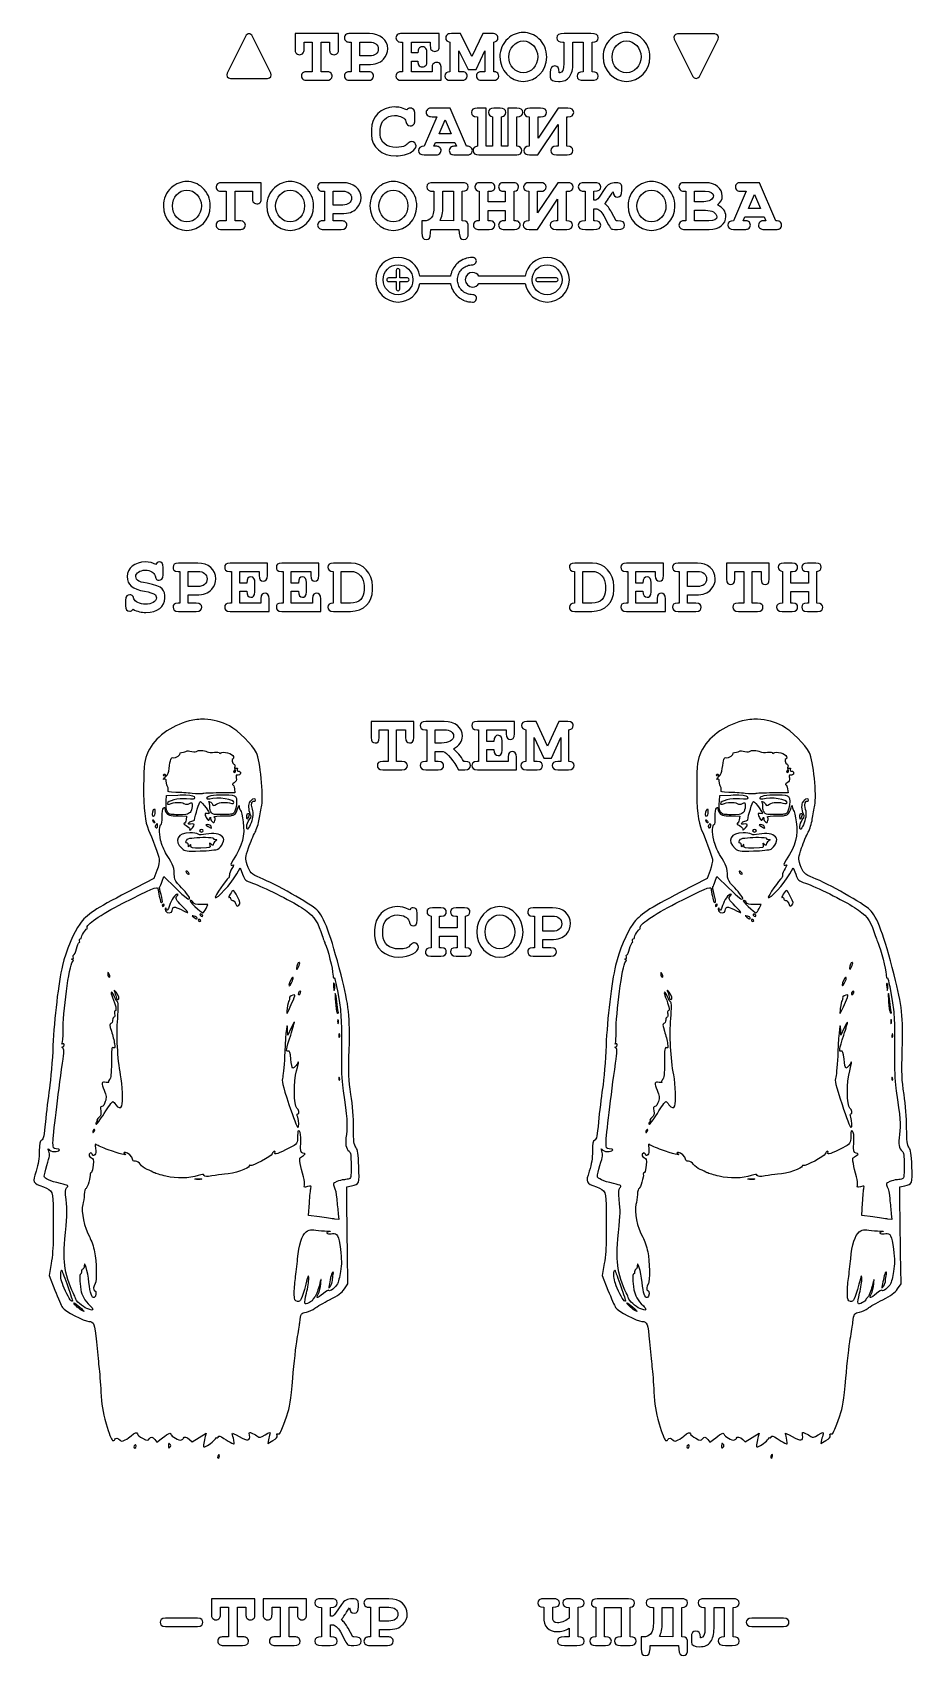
# Model space of a CAD drawing. Extents: x 3 to 63, y 6 to 117.
import ezdxf

# ---------------------------------------------------------------- set-up
doc = ezdxf.new("R2010")
doc.units = 0
doc.layers.add('Layer_1', color=7, linetype='CONTINUOUS')

msp = doc.modelspace()

# ---------------------------------------------------------------- linework, layer by layer
at = {"layer": 'Layer_1', "color": 7}
for points in [[(17.539062, 116.49414), (16.269531, 113.95508)], [(19.255859, 113.95508), (17.986328, 116.49414)], [(23.865575, 115.59262), (23.865575, 116.64813), (20.907886, 116.64813), (20.907886, 115.59262)], [(25.973414, 116.64813), (24.658258, 116.64813)], [(30.734138, 115.81845), (30.734138, 116.64819), (28.177205, 116.64819)], [(34.343402, 116.64814), (33.711224, 116.64814), (32.960513, 115.07898), (32.192868, 116.64814), (31.566335, 116.64814)], [(41.076501, 116.64813), (39.247701, 116.64813)], [(46.75, 116.27148), (48.019531, 113.73047)], [(49.513672, 116.63281), (46.972656, 116.63281)], [(48.466797, 113.73047), (49.736328, 116.27148)], [(21.517486, 115.59262), (21.517486, 116.06675), (22.076286, 116.06675), (22.076286, 114.04604), (21.731975, 114.04604)], [(22.685886, 116.06675), (23.255975, 116.06675), (23.255975, 115.59262)], [(23.035842, 114.04615), (22.685886, 114.04615), (22.685886, 116.06675)], [(24.658258, 116.0668), (24.720348, 116.0668), (24.720348, 114.04609), (24.658258, 114.04609)], [(25.329947, 116.06675), (25.973414, 116.06675)], [(25.973414, 115.12413), (25.329947, 115.12413), (25.329947, 116.06675)], [(28.177205, 116.06686), (28.239295, 116.06686), (28.239295, 114.04615), (28.177205, 114.04615)], [(29.283516, 115.36687), (29.283516, 115.34997), (28.848894, 115.34997), (28.848894, 116.06681), (30.124538, 116.06681), (30.124538, 115.81845)], [(29.887479, 114.75727), (29.887479, 115.36687)], [(31.464735, 116.06674), (31.464735, 114.05167)], [(32.074335, 115.48537), (32.706513, 114.20973), (33.242735, 114.20973), (33.835402, 115.47973), (33.835402, 114.05168), (33.660424, 114.05168)], [(32.249313, 114.05163), (32.074335, 114.05163), (32.074335, 115.48537)], [(34.445002, 114.05164), (34.445002, 116.06671)], [(39.163034, 116.06111), (39.191254, 116.06111), (39.230764, 116.06111), (39.230764, 114.61613)], [(39.846052, 114.61618), (39.846052, 116.06116), (40.545963, 116.06116), (40.545963, 114.04609)], [(41.155563, 114.04609), (41.155523, 116.06111)], [(25.329947, 114.54275), (25.860525, 114.54275)], [(25.866169, 114.0462), (25.329947, 114.0462), (25.329947, 114.54275)], [(28.177205, 113.46478), (30.858316, 113.46478), (30.858316, 114.3058)], [(30.248706, 114.3058), (30.248706, 114.04616), (28.848884, 114.04616), (28.848897, 114.77417)], [(28.848897, 114.77417), (29.283519, 114.77417), (29.283519, 114.75727)], [(38.305118, 114.00093), (38.305118, 113.6792)], [(38.942898, 113.97266), (38.937298, 113.97266), (38.914718, 113.97266), (38.914718, 114.02916)], [(16.492188, 113.59375), (19.033203, 113.59375)], [(21.731975, 113.46472), (23.035842, 113.46472)], [(24.658258, 113.46477), (25.866169, 113.46477)], [(31.521179, 113.46465), (32.249313, 113.46465)], [(33.660424, 113.46466), (34.394202, 113.46466)], [(40.63063, 113.46471), (41.076541, 113.46471)], [(29.064973, 110.73835), (29.064973, 111.18991)], [(30.241479, 110.98685), (30.563212, 110.98685), (29.705257, 108.97178)], [(32.600857, 108.97172), (31.477612, 111.56817), (30.241479, 111.56817)], [(34.370033, 108.97168), (33.941055, 108.97168), (33.941055, 111.56813), (33.320166, 111.56813)], [(33.331455, 110.98675), (33.331455, 108.96604)], [(34.370033, 110.98675), (34.370033, 108.97168)], [(34.889321, 111.56813), (34.449055, 111.56813)], [(36.023855, 111.56813), (35.40861, 111.56813), (35.40861, 108.97168), (34.979633, 108.97168), (34.979633, 110.98675)], [(36.01821, 108.97168), (36.01821, 110.98675)], [(36.861694, 110.98675), (36.861693, 108.96604)], [(37.646271, 111.56813), (36.918138, 111.56813)], [(39.503294, 111.56813), (38.842894, 111.56813), (37.471294, 109.51355), (37.471294, 110.9811), (37.646271, 110.9811)], [(39.441204, 108.97168), (39.441204, 110.9811), (39.503294, 110.9811)], [(26.10729, 110.10617), (26.107289, 109.74497)], [(26.716889, 109.75622), (26.716889, 110.10053)], [(36.889915, 108.38466), (37.460004, 108.38466), (38.831604, 110.45053), (38.831604, 108.97168), (38.724359, 108.97168)], [(30.467257, 108.97173), (30.371297, 108.97173), (30.484186, 109.23702), (31.799349, 109.23697)], [(31.799349, 109.23697), (31.906594, 108.97168), (31.810634, 108.97168)], [(29.716545, 108.38476), (30.467257, 108.38476)], [(31.810634, 108.38475), (32.595212, 108.38475)], [(33.433055, 108.38466), (36.023855, 108.38466)], [(38.724359, 108.38466), (39.452493, 108.38466)], [(18.601261, 105.43261), (18.601261, 106.48812), (15.914506, 106.48812)], [(24.154671, 106.48812), (22.839515, 106.48812)], [(32.219861, 106.48812), (30.385416, 106.48812)], [(34.135786, 106.48813), (33.565697, 106.48813)], [(35.744451, 106.48817), (35.174362, 106.48817)], [(37.615227, 106.48812), (36.887094, 106.48812)], [(39.47225, 106.48812), (38.81185, 106.48812), (37.44025, 104.43355), (37.44025, 105.9011), (37.615227, 105.9011)], [(41.252704, 106.48812), (40.699549, 106.48812)], [(48.900205, 106.48817), (47.472161, 106.48817)], [(53.683509, 103.89172), (52.560265, 106.48816), (51.324132, 106.48816)], [(15.914506, 105.90679), (16.213661, 105.90679), (16.213661, 103.88607), (15.914506, 103.88607)], [(16.823261, 105.90675), (17.991661, 105.90675), (17.991661, 105.43261)], [(17.122417, 103.88603), (16.823261, 103.88603), (16.823261, 105.90675)], [(22.839515, 105.9068), (22.901605, 105.9068), (22.901605, 103.88608), (22.839515, 103.88608)], [(23.511204, 105.90675), (24.154671, 105.90675)], [(24.154671, 104.96412), (23.511204, 104.96412), (23.511204, 105.90675)], [(30.317683, 105.9011), (30.351553, 105.9011), (30.362843, 105.9011), (30.374133, 105.9011), (30.374133, 104.86817)], [(30.983726, 105.9011), (31.694926, 105.9011), (31.694926, 103.89168), (30.78617, 103.90298)], [(30.983726, 104.86818), (30.983726, 105.9011)], [(32.304528, 103.89168), (32.304528, 105.9011)], [(33.464097, 105.90677), (33.464097, 103.88605), (33.452807, 103.88605)], [(35.174362, 105.90681), (35.236452, 105.90681), (35.236452, 105.18432), (34.073696, 105.18432), (34.073696, 105.90681), (34.135786, 105.90681)], [(35.857341, 103.88608), (35.846051, 103.88608), (35.846051, 105.9068)], [(36.83065, 105.90675), (36.830649, 103.88603)], [(36.858871, 103.30466), (37.42896, 103.30466), (38.80056, 105.37052), (38.80056, 103.89168), (38.693315, 103.89168)], [(39.41016, 103.89168), (39.41016, 105.9011), (39.47225, 105.9011)], [(40.671327, 105.9011), (40.671327, 103.89168)], [(41.326087, 105.2915), (41.280927, 105.2915), (41.280927, 105.9011)], [(42.025998, 106.09301), (41.625243, 105.51163)], [(42.381592, 105.57376), (42.517059, 105.77696)], [(43.1831, 105.9689), (43.183109, 106.01963)], [(47.472161, 105.90685), (47.534251, 105.90685), (47.534251, 103.88603)], [(48.143851, 105.1899), (48.143851, 105.90675), (48.871984, 105.90675)], [(48.759095, 105.1899), (48.143851, 105.1899)], [(51.324132, 105.90684), (51.645865, 105.90684), (50.787909, 103.89177)], [(23.511204, 104.38275), (24.041782, 104.38275)], [(24.047427, 103.88609), (23.511204, 103.88609), (23.511204, 104.38275)], [(34.135785, 103.8861), (34.073695, 103.8861), (34.073695, 104.60295), (35.236453, 104.60288)], [(35.236453, 104.60288), (35.236453, 103.88603), (35.174363, 103.88603)], [(41.337371, 103.89168), (41.309151, 103.89168), (41.280931, 103.89168), (41.280931, 104.70448), (41.410753, 104.70448)], [(41.952619, 104.23035), (42.279997, 103.62075)], [(42.025994, 105.05448), (42.048574, 105.09398)], [(42.878309, 103.89173), (42.793639, 103.89173), (42.47755, 104.4844)], [(48.143851, 103.88603), (48.143851, 104.60852), (48.883273, 104.60852)], [(51.549909, 103.89181), (51.453959, 103.89181), (51.566848, 104.1571), (52.882002, 104.15697)], [(52.882002, 104.15697), (52.989247, 103.89168), (52.893287, 103.89168)], [(15.914506, 103.30471), (17.122417, 103.30471)], [(22.839515, 103.30476), (24.047427, 103.30476)], [(29.702444, 103.88603), (29.657284, 103.88603), (29.595194, 103.89203), (29.583904, 103.89203), (29.578304, 103.89203), (29.544434, 103.89203), (29.544434, 103.07923)], [(30.14839, 103.0623), (30.15968, 103.30501), (32.078748, 103.30466)], [(32.078748, 103.30466), (32.101328, 103.05066)], [(32.710928, 103.07888), (32.710928, 103.41755)], [(33.452807, 103.30473), (34.135785, 103.30473)], [(35.174363, 103.30471), (35.857341, 103.30471)], [(38.693315, 103.30466), (39.421449, 103.30466)], [(40.699549, 103.30466), (41.252704, 103.30466)], [(42.816219, 103.30471), (42.878309, 103.30471)], [(47.534251, 103.88603), (47.472161, 103.88603)], [(47.472161, 103.30471), (49.137272, 103.30471)], [(49.109051, 103.88603), (48.143851, 103.88603)], [(50.799198, 103.30475), (51.549909, 103.30475)], [(52.893287, 103.30466), (53.677865, 103.30466)], [(31.752066, 100.733537), (31.691606, 100.641553)], [(31.832166, 100.841024), (31.763435, 100.753174)], [(32.017684, 101.028609), (31.935517, 100.954195)], [(31.984095, 99.903097), (31.986161, 99.959424), (31.998046, 100.047274), (32.017684, 100.135124), (32.045071, 100.219356), (32.078144, 100.301005), (32.118969, 100.381104), (32.168062, 100.455518), (32.222839, 100.525798), (32.281233, 100.591944), (32.347897, 100.652922), (32.418176, 100.707182), (32.492074, 100.754208), (32.572171, 100.795549), (32.654337, 100.828622), (32.738054, 100.85601), (32.82642, 100.87513), (32.914269, 100.887016), (33.013488, 100.89115)], [(32.349445, 101.245651), (32.251777, 101.192941)], [(32.597492, 101.337635), (32.492074, 101.304562)], [(32.728752, 101.36709), (32.621265, 101.343836)], [(32.859493, 101.386727), (32.749939, 101.371224)], [(32.9923, 101.390861), (32.9923, 101.392412), (32.880681, 101.386727)], [(27.796752, 100.507711), (27.796752, 99.998181), (27.287222, 99.998181)], [(27.287222, 99.748067), (27.796752, 99.748067)], [(28.046867, 99.238538), (28.046868, 99.748067)], [(28.558463, 99.998181), (28.046868, 99.998181)], [(31.504019, 100.124272), (31.504019, 100.123238), (29.420944, 100.123238)], [(29.420944, 99.62301), (31.503503, 99.62301), (31.504019, 99.61836)], [(31.530893, 100.255013), (31.507636, 100.145459)], [(31.570165, 100.382137), (31.537092, 100.276717)], [(31.620809, 100.50306), (31.577917, 100.401774)], [(33.013488, 98.849931), (32.914269, 98.855616), (32.82642, 98.867501), (32.738054, 98.885071), (32.654337, 98.91246), (32.572171, 98.9476), (32.492074, 98.988424), (32.418176, 99.035449), (32.347897, 99.090226), (32.281233, 99.150688), (32.222839, 99.215283), (32.168062, 99.285564), (32.118969, 99.361528), (32.078144, 99.440076), (32.045071, 99.521725), (32.017684, 99.607507), (31.998046, 99.693807), (31.986161, 99.781657)], [(36.584847, 100.123238), (33.431035, 100.123238)], [(33.431551, 99.62301), (36.584847, 99.62301)], [(38.718561, 99.998181), (37.44732, 99.998181)], [(37.44732, 99.748067), (38.718561, 99.748067)], [(31.537092, 99.467981), (31.570165, 99.362561)], [(31.630628, 99.219934), (31.681787, 99.120199)], [(31.691606, 99.102629), (31.752066, 99.009095)], [(31.763435, 98.991524), (31.832166, 98.903675)], [(32.033186, 98.700069), (32.121035, 98.633924)], [(32.140673, 98.619971), (32.234208, 98.561577)], [(32.371151, 98.48923), (32.472436, 98.446338)], [(32.492074, 98.440137), (32.597492, 98.407064)], [(32.880681, 98.355905), (32.9923, 98.35177)], [(11.915924, 79.77014), (11.915924, 80.26685)], [(12.94003, 79.99592), (13.047274, 79.99592), (13.047274, 77.8341), (12.94003, 77.8341)], [(14.277763, 80.56036), (12.962607, 80.56036)], [(14.277763, 78.96302), (13.611718, 78.96302), (13.611718, 79.99595), (14.277763, 79.99595)], [(16.458979, 79.99592), (16.566224, 79.99592), (16.566224, 77.8341), (16.458979, 77.8341)], [(19.015913, 79.7137), (19.015913, 80.56036), (16.481557, 80.56036)], [(17.610446, 79.20005), (17.130668, 79.20005), (17.130668, 79.99592), (18.451468, 79.99592), (18.451468, 79.7137)], [(19.977928, 79.99592), (20.085173, 79.99592), (20.085173, 77.8341), (19.977928, 77.8341)], [(22.534862, 79.7137), (22.534862, 80.56036), (20.000506, 80.56036)], [(21.129395, 79.20005), (20.649617, 79.20005), (20.649617, 79.99592), (21.970417, 79.99592), (21.970417, 79.7137)], [(23.491234, 79.99592), (23.491234, 77.8341)], [(24.721723, 80.56036), (23.525101, 80.56036)], [(24.682212, 77.83407), (24.055679, 77.83407), (24.055679, 79.99589), (24.676568, 79.99589)], [(39.946234, 79.99592), (39.946234, 77.8341)], [(41.176723, 80.56036), (39.980101, 80.56036)], [(41.137212, 77.83407), (40.510679, 77.83407), (40.510679, 79.99589), (41.131568, 79.99589)], [(43.470828, 79.99592), (43.578073, 79.99592), (43.578073, 77.8341), (43.470828, 77.8341)], [(46.027762, 79.7137), (46.027762, 80.56036), (43.493406, 80.56036)], [(44.622295, 79.20005), (44.142517, 79.20005), (44.142517, 79.99592), (45.463317, 79.99592), (45.463317, 79.7137)], [(46.989778, 79.99592), (47.097023, 79.99592), (47.097023, 77.8341), (46.989778, 77.8341)], [(48.327512, 80.56036), (47.012356, 80.56036)], [(48.327512, 78.96302), (47.661467, 78.96302), (47.661467, 79.99595), (48.327512, 79.99595)], [(53.234994, 79.47099), (53.234994, 80.56036), (50.322461, 80.56036), (50.322461, 79.47099)], [(50.886905, 79.47099), (50.886905, 79.99592), (51.490861, 79.99592), (51.490861, 77.8341), (51.123972, 77.8341)], [(52.427838, 77.8341), (52.055305, 77.8341), (52.055305, 79.99592), (52.670549, 79.99592), (52.670549, 79.47099)], [(54.140567, 79.99592), (54.140567, 77.8341)], [(54.789678, 80.56036), (54.219589, 80.56036)], [(55.805678, 79.99592), (55.912922, 79.99592), (55.912922, 79.19441), (54.705011, 79.19441), (54.705011, 79.99592), (54.812255, 79.99592)], [(56.398344, 80.56036), (55.828255, 80.56036)], [(56.477367, 77.8341), (56.477367, 79.99592)], [(18.575646, 78.12761), (18.575646, 77.8341), (17.130668, 77.8341), (17.130668, 78.64125), (17.610446, 78.64125)], [(18.169246, 78.60174), (18.169246, 79.23956)], [(22.094595, 78.12761), (22.094595, 77.8341), (20.649617, 77.8341), (20.649617, 78.64125), (21.129395, 78.64125)], [(21.688195, 78.60174), (21.688195, 79.23956)], [(25.613545, 79.00247), (25.613545, 78.74282)], [(26.17799, 78.72592), (26.17799, 78.99121)], [(42.068545, 79.00247), (42.068545, 78.74282)], [(42.63299, 78.72592), (42.63299, 78.99121)], [(45.587495, 78.12761), (45.587495, 77.8341), (44.142517, 77.8341), (44.142517, 78.64125), (44.622295, 78.64125)], [(45.181095, 78.60174), (45.181095, 79.23956)], [(54.812255, 77.8341), (54.705011, 77.8341), (54.705011, 78.62996), (55.912922, 78.62996), (55.912922, 77.8341), (55.805678, 77.8341)], [(9.347702, 78.02036), (9.347702, 77.64783)], [(14.170518, 77.8341), (13.611718, 77.8341), (13.611718, 78.39854), (14.164874, 78.39854)], [(19.14009, 77.26965), (19.14009, 78.12761)], [(22.659039, 77.26965), (22.659039, 78.12761)], [(46.15194, 77.26965), (46.15194, 78.12761)], [(48.220267, 77.8341), (47.661467, 77.8341), (47.661467, 78.39854), (48.214623, 78.39854)], [(12.962607, 77.26965), (14.170518, 77.26965)], [(16.481557, 77.26965), (19.14009, 77.26965)], [(20.000506, 77.26965), (22.659039, 77.26965)], [(23.525101, 77.26965), (24.676568, 77.26965)], [(39.980101, 77.26965), (41.131568, 77.26965)], [(43.493406, 77.26965), (46.15194, 77.26965)], [(47.012356, 77.26965), (48.220267, 77.26965)], [(51.123972, 77.26965), (52.427838, 77.26965)], [(54.1067, 77.26965), (54.789678, 77.26965)], [(55.828255, 77.26965), (56.511233, 77.26965)], [(26.084712, 69.765401), (26.084712, 68.676062)], [(28.997195, 68.676062), (28.997195, 69.765401), (26.084712, 69.765401), (26.084712, 69.765401)], [(31.07097, 69.765401), (29.812649, 69.765401), (29.812649, 69.765401)], [(35.866027, 68.918941), (35.866027, 69.765401), (33.331298, 69.765401), (33.331298, 69.765401)], [(39.497846, 69.765401), (38.876697, 69.765401), (38.114986, 68.089017), (37.335706, 69.771087), (36.698017, 69.771087), (36.698017, 69.771087)], [(52.436593, 69.916296), (52.436593, 69.91578)], [(26.649018, 68.676062), (26.649018, 69.201095), (27.253118, 69.201095), (27.253118, 67.038952), (26.886215, 67.038952)], [(28.19001, 67.038952), (27.817423, 67.038952), (27.817423, 69.201095), (28.432889, 69.201095), (28.432889, 68.676062)], [(29.789913, 69.201095), (29.8974, 69.201095), (29.8974, 67.038952), (29.789913, 67.038952)], [(30.461706, 69.201095), (31.093709, 69.201095)], [(30.89062, 68.292106), (30.461706, 68.292106), (30.461706, 69.201095), (30.461706, 69.201095)], [(33.309078, 69.201095), (33.416049, 69.201095), (33.416049, 67.038952), (33.309078, 67.038952)], [(34.460428, 68.405279), (33.980355, 68.405279), (33.980355, 69.201095), (35.301205, 69.201095), (35.301205, 68.918941)], [(36.64169, 69.201095), (36.64169, 67.038952)], [(37.403402, 67.038952), (37.205996, 67.038952), (37.205996, 68.670378), (37.872106, 67.25341), (38.385771, 67.25341), (39.01209, 68.670378), (39.01209, 67.038952), (38.814684, 67.038952)], [(39.576912, 67.038952), (39.576912, 69.201095)], [(30.659109, 67.038952), (30.461706, 67.038952), (30.461706, 67.7278), (31.003274, 67.7278)], [(35.425745, 67.332476), (35.425745, 67.038952), (33.980355, 67.038952), (33.980355, 67.84614), (34.460428, 67.84614)], [(35.019051, 67.806866), (35.019051, 68.444551)], [(26.886215, 66.474646), (28.19001, 66.474646)], [(29.812649, 66.474646), (30.659109, 66.474646)], [(32.041973, 66.474646), (32.487938, 66.474646)], [(32.510677, 67.038952), (32.414559, 67.038952)], [(33.331298, 66.474646), (35.990051, 66.474646), (35.990051, 67.332476)], [(36.675279, 66.474646), (37.403402, 66.474646)], [(38.814684, 66.474646), (39.54849, 66.474646)], [(12.123291, 64.356429), (12.149646, 64.727983), (12.911873, 64.752788)], [(16.777787, 65.172401), (16.809826, 64.897481), (15.749426, 64.891282), (15.749426, 64.891798)], [(49.827449, 64.355913), (49.853804, 64.727468), (50.616032, 64.752272)], [(54.481946, 65.171883), (54.513985, 64.896965), (53.453585, 64.891282), (53.453585, 64.891798)], [(53.791032, 64.769325), (53.791032, 64.769841), (53.791032, 64.769841)], [(12.924792, 63.327552), (13.51442, 63.310499), (13.478764, 63.067104)], [(50.628952, 63.327552), (51.218578, 63.310499), (51.182923, 63.067104)], [(16.927132, 59.375854), (17.162777, 59.780482), (17.327107, 59.346917)], [(54.63129, 59.375338), (54.866934, 59.779966), (55.031266, 59.346401)], [(11.487671, 59.605814), (11.287166, 59.055462), (9.474874, 58.123735)], [(11.849406, 58.869426), (11.954309, 59.191371), (12.746509, 58.425008)], [(49.19183, 59.605814), (48.991324, 59.055462), (47.179031, 58.123735)], [(49.553563, 58.869426), (49.658468, 59.191371), (50.450667, 58.425008)], [(14.83372, 57.005973), (14.967045, 57.285543), (14.505058, 57.28141)], [(28.717626, 56.930009), (28.661299, 56.952747)], [(29.236974, 56.218941), (29.236974, 56.692815)], [(30.193506, 56.501096), (30.193506, 54.338952)], [(30.842561, 57.065402), (30.272572, 57.065402), (30.272572, 57.065402)], [(31.858521, 56.501096), (31.966008, 56.501096), (31.966008, 55.699593), (30.757812, 55.699593), (30.757812, 56.501096), (30.865299, 56.501096)], [(32.451249, 57.065402), (31.881257, 57.065402)], [(32.530314, 54.338952), (32.530314, 56.501096)], [(37.118665, 56.501096), (37.225634, 56.501096), (37.225634, 54.338952), (37.118665, 54.338952)], [(38.456049, 57.065402), (37.140885, 57.065402), (37.140885, 57.065402)], [(37.790458, 56.501096), (38.456049, 56.501096)], [(38.456049, 55.468083), (37.790458, 55.468083), (37.790458, 56.501096), (37.790458, 56.501096)], [(52.537878, 57.005973), (52.671204, 57.285543), (52.209215, 57.28141)], [(26.324491, 55.552832), (26.324491, 55.180245)], [(26.888797, 55.191614), (26.888797, 55.552832)], [(30.865299, 54.338952), (30.757812, 54.338952), (30.757812, 55.134771), (31.966008, 55.134771), (31.966008, 54.338952), (31.858521, 54.338952)], [(38.349081, 54.338952), (37.790458, 54.338952), (37.790458, 54.903777), (38.343395, 54.903777)], [(30.159399, 53.774646), (30.842561, 53.774646)], [(31.881257, 53.774646), (32.564419, 53.774646)], [(37.140885, 53.774646), (38.349081, 53.774646)], [(61.238637, 51.91688), (61.238637, 51.916361)], [(20.613212, 48.831796), (20.406506, 48.386862), (20.398238, 48.725859)], [(58.31737, 48.831796), (58.110664, 48.386862), (58.102396, 48.725859)], [(24.434684, 36.826327), (24.426416, 38.050541), (24.758178, 38.119272)], [(62.138842, 36.826843), (62.130574, 38.05106), (62.462335, 38.119788)], [(22.576399, 35.990202), (21.827091, 36.096657), (21.881868, 36.950351)], [(60.280557, 35.989686), (59.531249, 36.096141), (59.586026, 36.949835)], [(23.844539, 36.214994), (23.892598, 35.810886), (23.608895, 35.847575)], [(61.548697, 36.214478), (61.596756, 35.81037), (61.313054, 35.847059)], [(24.265702, 31.086626), (24.511165, 31.441644), (24.477059, 33.522137)], [(61.969861, 31.087144), (62.215323, 31.44216), (62.181215, 33.522652)], [(4.279842, 32.827605), (4.135665, 31.999748), (4.533056, 31.00756)], [(41.984001, 32.827605), (41.839824, 31.999748), (42.237215, 31.00756)], [(23.22959, 31.32692), (23.22959, 31.326404)], [(60.933747, 31.32692), (60.933747, 31.326404)], [(7.112227, 29.694462), (7.112227, 29.693946)], [(44.816386, 29.694462), (44.816386, 29.693946)], [(13.717509, 20.826269), (13.888558, 20.655738), (14.363464, 20.95908), (14.837854, 21.262938), (14.78101, 21.03556)], [(51.421667, 20.826788), (51.592715, 20.656256), (52.067623, 20.959596), (52.542011, 21.263454), (52.485168, 21.036076)], [(11.335225, 20.819552), (11.479403, 20.641786), (11.878861, 20.946676)], [(19.097025, 20.799917), (19.043282, 20.55962), (19.385896, 20.752374)], [(47.727835, 20.456268), (47.727835, 20.456784), (47.727835, 20.456784)], [(49.039383, 20.82007), (49.183559, 20.642302), (49.583019, 20.947195)], [(50.008316, 20.549285), (50.008316, 20.548769)], [(56.801183, 20.800433), (56.747441, 20.560138), (57.090055, 20.75289)], [(18.16206, 8.91595), (18.16206, 9.97146), (15.204372, 9.97146), (15.204372, 8.91595)], [(21.68101, 8.91595), (21.68101, 9.97146), (18.723321, 9.97146), (18.723321, 8.91595)], [(23.292133, 9.97146), (22.738977, 9.97146)], [(27.307799, 9.97146), (25.992643, 9.97146)], [(38.438425, 9.97103), (37.936069, 9.97103)], [(40.120467, 9.97103), (39.646334, 9.97103)], [(43.645065, 9.97103), (41.500176, 9.97103)], [(47.175302, 9.97103), (45.340857, 9.97103)], [(50.694249, 9.97103), (48.865449, 9.97103)], [(15.813982, 8.91595), (15.813982, 9.39008), (16.372782, 9.39008), (16.372782, 7.36937), (16.02846, 7.36937)], [(16.982372, 9.39008), (17.55246, 9.39008), (17.55246, 8.91595)], [(17.332327, 7.36929), (16.982372, 7.36929), (16.982372, 9.39008)], [(19.332921, 8.91595), (19.332921, 9.39008), (19.891721, 9.39008), (19.891721, 7.36937), (19.54741, 7.36937)], [(20.501321, 9.39008), (21.07141, 9.39008), (21.07141, 8.91595)], [(20.851277, 7.36929), (20.501321, 7.36929), (20.501321, 9.39008)], [(22.710755, 9.38444), (22.710755, 7.37502)], [(23.365515, 8.77484), (23.320355, 8.77484), (23.320355, 9.38444)], [(24.065426, 9.57635), (23.66467, 8.99497)], [(24.421032, 9.05692), (24.556499, 9.26012)], [(25.22254, 9.45206), (25.222537, 9.50297)], [(25.992643, 9.39014), (26.054733, 9.39014), (26.054733, 7.36943), (25.992643, 7.36943)], [(26.664332, 9.39008), (27.307799, 9.39008)], [(27.307799, 8.44746), (26.664332, 8.44746), (26.664332, 9.39008)], [(37.857047, 9.38966), (37.857047, 8.7349)], [(38.466647, 8.75748), (38.466647, 9.38966)], [(39.561667, 9.38401), (39.584247, 9.38401), (39.584247, 8.64459)], [(40.193845, 7.37459), (40.193845, 9.38966)], [(41.398576, 9.38966), (41.398576, 7.36894)], [(42.064621, 7.37459), (42.008181, 7.37459), (42.008181, 9.38401), (43.137061, 9.38401)], [(43.137061, 9.38401), (43.137061, 7.37459), (43.080621, 7.37459)], [(43.746665, 7.36894), (43.746665, 9.38966)], [(45.273124, 9.38401), (45.306994, 9.38401), (45.318284, 9.38401), (45.329574, 9.38401), (45.329574, 8.35108)], [(45.939167, 9.38401), (46.650367, 9.38401), (46.650367, 7.37459), (45.741611, 7.38589)], [(45.939167, 8.35109), (45.939167, 9.38401)], [(47.259969, 7.37459), (47.259969, 9.38401)], [(48.780782, 9.38401), (48.809002, 9.38401), (48.848512, 9.38401), (48.848512, 7.93903)], [(49.463798, 7.93899), (49.463798, 9.38397), (50.163709, 9.38397), (50.163709, 7.3689)], [(50.773309, 7.3689), (50.773271, 9.38401)], [(14.248, 8.64502), (12.080533, 8.64502)], [(12.080533, 8.08057), (14.248, 8.08057)], [(23.3768, 7.37502), (23.34858, 7.37502), (23.32036, 7.37502), (23.32036, 8.18782), (23.450182, 8.18782)], [(24.065425, 8.53773), (24.088005, 8.57723)], [(24.917739, 7.37498), (24.833069, 7.37498), (24.51698, 7.96764)], [(26.664332, 7.86608), (27.19491, 7.86608)], [(27.200554, 7.36935), (26.664332, 7.36935), (26.664332, 7.86608)], [(39.584247, 7.96161), (39.584245, 7.37459)], [(54.20191, 8.64459), (52.034444, 8.64459)], [(52.034444, 8.08014), (54.20191, 8.08014)], [(16.02846, 6.78795), (17.332327, 6.78795)], [(19.54741, 6.78795), (20.851277, 6.78795)], [(22.738977, 6.78799), (23.292133, 6.78799)], [(23.992049, 7.71368), (24.319427, 7.10408)], [(24.855649, 6.78795), (24.917739, 6.78795)], [(25.992643, 6.78801), (27.200554, 6.78801)], [(39.584245, 7.37459), (39.279445, 7.37459)], [(39.279445, 6.78757), (40.120467, 6.78757)], [(41.387287, 6.78757), (42.064621, 6.78757)], [(43.080621, 6.78757), (43.757954, 6.78757)], [(44.657885, 7.36894), (44.612725, 7.36894), (44.550635, 7.37494), (44.539345, 7.37494), (44.533745, 7.37494), (44.499875, 7.37494), (44.499875, 6.56214)], [(45.103831, 6.54521), (45.115121, 6.78792), (47.034189, 6.78757)], [(47.034189, 6.78757), (47.056769, 6.53357)], [(47.666369, 6.56179), (47.666369, 6.90046)], [(47.922865, 7.32375), (47.922865, 7.00202)], [(48.560645, 7.29557), (48.555045, 7.29557), (48.532465, 7.29557), (48.532465, 7.35197)], [(50.248376, 6.78753), (50.694287, 6.78753)]]:
    msp.add_lwpolyline(points, dxfattribs=at)
for points in [[(17.763672, 116.63281)], [(36.46253, 116.72715)], [(43.500428, 116.72715)], [(36.46253, 116.14577)], [(43.500428, 116.14577)], [(31.545349, 109.81835), (30.726905, 109.81835), (31.138949, 110.77226)], [(13.530089, 106.56715)], [(20.567989, 106.56715)], [(27.605888, 106.56715)], [(45.200637, 106.56715)], [(13.530089, 105.98577)], [(20.567989, 105.98577)], [(27.605888, 105.98577)], [(45.200637, 105.98577)], [(52.628002, 104.73835), (51.809558, 104.73835), (52.221602, 105.69226)], [(27.92181, 101.392412)], [(27.92181, 100.8927)], [(38.081913, 101.392412)], [(38.081913, 100.8927)], [(27.920775, 100.635352)], [(37.43544, 99.998181)], [(14.904296, 79.47666)], [(15.502607, 79.49356)], [(26.17799, 78.72592)], [(42.63299, 78.72592)], [(48.954045, 79.47666)], [(49.552356, 79.49356)], [(53.234994, 79.47099)], [(12.034458, 78.17276)], [(56.883767, 77.55188)], [(14.732434, 69.91578)], [(52.436593, 69.916296)], [(14.506608, 67.789811)], [(52.210766, 67.789811)], [(16.811377, 66.463277)], [(54.515535, 66.463277)], [(11.989966, 66.180091)], [(49.694123, 66.180091)], [(13.456543, 64.759506)], [(14.453898, 64.304753)], [(16.086873, 64.769841)], [(18.095536, 64.507326)], [(51.160701, 64.759506)], [(52.158055, 64.304753)], [(55.799693, 64.507326)], [(11.1988, 63.067104)], [(11.314038, 63.805559)], [(17.69556, 63.50015)], [(48.902958, 63.067104)], [(49.018195, 63.805559)], [(55.39972, 63.50015)], [(11.496456, 62.799936)], [(13.737146, 62.180334)], [(14.52056, 62.399444)], [(14.955676, 62.734824)], [(49.200614, 62.799936)], [(51.441304, 62.180334)], [(52.22472, 62.399444)], [(52.659835, 62.734824)], [(14.803231, 61.870277)], [(52.507387, 61.870277)], [(13.487549, 59.568609)], [(51.191707, 59.568609)], [(12.892236, 57.99661)], [(13.7604, 57.57338)], [(16.696138, 58.250859)], [(50.596395, 57.99661)], [(51.464559, 57.57338)], [(54.400296, 58.250859)], [(11.94294, 57.31965)], [(13.891658, 56.525384)], [(14.467851, 56.642171)], [(27.859799, 57.144467)], [(34.869707, 57.144467)], [(34.869707, 56.580161)], [(49.647099, 57.31965)], [(51.595816, 56.525384)], [(52.172009, 56.642171)], [(14.360364, 56.274237)], [(52.064522, 56.274237)], [(21.180102, 53.337981)], [(58.884261, 53.337981)], [(8.14989, 52.649651)], [(20.755322, 52.324089)], [(45.854048, 52.649651)], [(58.45948, 52.324089)], [(8.385534, 51.308132)], [(8.582422, 51.444556)], [(20.850924, 51.122611)], [(21.257617, 51.39288)], [(23.534481, 51.916361)], [(23.648685, 51.221314)], [(46.089694, 51.308132)], [(46.286581, 51.444556)], [(58.555082, 51.122611)], [(58.961776, 51.39288)], [(61.238637, 51.91688)], [(61.352845, 51.221314)], [(20.857641, 49.276214)], [(23.83472, 49.460697)], [(58.5618, 49.276214)], [(61.538878, 49.460697)], [(23.915336, 48.474712)], [(61.619494, 48.474712)], [(23.899833, 45.518821)], [(61.60399, 45.518821)], [(7.225399, 41.962448)], [(44.929557, 41.962448)], [(14.308687, 38.598313)], [(52.012844, 38.598313)], [(22.08444, 35.117905)], [(59.788599, 35.117905)], [(4.988326, 32.364069)], [(23.510193, 32.240045)], [(42.692484, 32.364069)], [(61.214351, 32.240045)], [(5.831685, 30.141465)], [(43.535843, 30.141465)], [(10.023678, 20.456784)], [(12.304158, 20.548769)], [(50.008316, 20.549285)], [(15.714803, 19.811862)], [(53.418962, 19.811862)], [(14.620533, 8.36279)], [(54.574444, 8.36237)]]:
    msp.add_lwpolyline(points, close=True, dxfattribs=at)
for points in [[(17.763672, 116.63281), (17.668512, 116.6331), (17.581443, 116.57931), (17.539062, 116.49414)], [(17.986328, 116.49414), (17.944258, 116.57874), (17.858126, 116.63236), (17.763672, 116.63281)], [(24.409903, 116.60863), (24.319593, 116.55213), (24.263147, 116.45623), (24.263147, 116.36027)], [(24.263147, 116.36027), (24.263147, 116.26427), (24.313947, 116.174), (24.387325, 116.1232)], [(24.658258, 116.64813), (24.511503, 116.64813), (24.466347, 116.64213), (24.409903, 116.60863)], [(27.220836, 115.60955), (27.220836, 116.21915), (26.701547, 116.64813), (25.973414, 116.64813)], [(27.92885, 116.60869), (27.83854, 116.55219), (27.782094, 116.46193), (27.782094, 116.36033)], [(27.782094, 116.36033), (27.782094, 116.26433), (27.827254, 116.17971), (27.906272, 116.12326)], [(28.177205, 116.64819), (28.024805, 116.64819), (27.985294, 116.64219), (27.92885, 116.60869)], [(31.363135, 116.62554), (31.250246, 116.59164), (31.171224, 116.47314), (31.171224, 116.36025)], [(31.171224, 116.36025), (31.171224, 116.19092), (31.272824, 116.09496), (31.464735, 116.06674)], [(31.566335, 116.64814), (31.453446, 116.64814), (31.413935, 116.64214), (31.363135, 116.62554)], [(34.614335, 116.59164), (34.552245, 116.63684), (34.495802, 116.64814), (34.343402, 116.64814)], [(34.445002, 116.06671), (34.636913, 116.09491), (34.738513, 116.19089), (34.738513, 116.36022)], [(34.738513, 116.36022), (34.738513, 116.45052), (34.693353, 116.5352), (34.614335, 116.59164)], [(35.401374, 116.30382), (35.057063, 115.99902), (34.865152, 115.55311), (34.865152, 115.06204)], [(36.46253, 116.72715), (36.084352, 116.72715), (35.717463, 116.58039), (35.401374, 116.30382)], [(37.523685, 116.30382), (37.218885, 116.58039), (36.846352, 116.72715), (36.46253, 116.72715)], [(38.059908, 115.03382), (38.059908, 115.55875), (37.879285, 115.98208), (37.523685, 116.30382)], [(39.247701, 116.64813), (38.886456, 116.64813), (38.756634, 116.56913), (38.756634, 116.36026)], [(38.756634, 116.36026), (38.756634, 116.16271), (38.892101, 116.06675), (39.163034, 116.06111)], [(41.561923, 116.35462), (41.561923, 116.56911), (41.432101, 116.64813), (41.076501, 116.64813)], [(41.155523, 116.06111), (41.44339, 116.07241), (41.561923, 116.15701), (41.561923, 116.35462)], [(42.439272, 116.30382), (42.094961, 115.99902), (41.90305, 115.55311), (41.90305, 115.06204)], [(43.500428, 116.72715), (43.12225, 116.72715), (42.755361, 116.58039), (42.439272, 116.30382)], [(44.561583, 116.30382), (44.256783, 116.58039), (43.88425, 116.72715), (43.500428, 116.72715)], [(45.097806, 115.03382), (45.097806, 115.55875), (44.917183, 115.98208), (44.561583, 116.30382)], [(46.972656, 116.63281), (46.787576, 116.6319), (46.667603, 116.43721), (46.75, 116.27148)], [(49.736328, 116.27148), (49.818728, 116.43721), (49.698748, 116.6319), (49.513672, 116.63281)], [(20.907886, 115.59262), (20.907886, 115.45715), (20.919176, 115.40071), (20.953046, 115.34991)], [(20.953046, 115.34991), (21.009486, 115.25961), (21.11109, 115.20879), (21.21269, 115.20879)], [(21.21269, 115.20879), (21.30865, 115.20879), (21.398957, 115.25399), (21.461046, 115.32733)], [(21.461046, 115.32733), (21.506206, 115.38943), (21.517486, 115.43457), (21.517486, 115.59262)], [(23.255975, 115.59262), (23.255975, 115.45715), (23.267265, 115.40071), (23.301135, 115.34991)], [(23.301135, 115.34991), (23.357575, 115.25961), (23.453535, 115.20879), (23.560779, 115.20879)], [(23.560779, 115.20879), (23.656739, 115.20879), (23.747046, 115.25399), (23.809135, 115.32733)], [(23.809135, 115.32733), (23.854285, 115.38943), (23.865575, 115.43457), (23.865575, 115.59262)], [(24.387325, 116.1232), (24.449415, 116.078), (24.511503, 116.0668), (24.658258, 116.0668)], [(25.973414, 116.06675), (26.351592, 116.06675), (26.57737, 115.89177), (26.57737, 115.59826)], [(26.57737, 115.59826), (26.57737, 115.29911), (26.351592, 115.12413), (25.973414, 115.12413)], [(26.93297, 114.90399), (27.113592, 115.09591), (27.220836, 115.35555), (27.220836, 115.60955)], [(27.906272, 116.12326), (27.968362, 116.07806), (28.03045, 116.06686), (28.177205, 116.06686)], [(29.339966, 115.63216), (29.294806, 115.57006), (29.283516, 115.51362), (29.283516, 115.36687)], [(29.582677, 115.75069), (29.486717, 115.75069), (29.39641, 115.70549), (29.339966, 115.63216)], [(29.864899, 115.57007), (29.825389, 115.67167), (29.706855, 115.75069), (29.582677, 115.75069)], [(29.887479, 115.36687), (29.887479, 115.47976), (29.881879, 115.51362), (29.864899, 115.57007)], [(30.124538, 115.81845), (30.124538, 115.68863), (30.135828, 115.62654), (30.169698, 115.57574)], [(30.169698, 115.57574), (30.226138, 115.49104), (30.327742, 115.43463), (30.429342, 115.43463)], [(30.429342, 115.43463), (30.525302, 115.43463), (30.621254, 115.47983), (30.677698, 115.55317)], [(30.677698, 115.55317), (30.722858, 115.61527), (30.734138, 115.66605), (30.734138, 115.81845)], [(34.865152, 115.06204), (34.865152, 114.13635), (35.581997, 113.39128), (36.46253, 113.39128)], [(35.474752, 115.06204), (35.474752, 115.65471), (35.920663, 116.14577), (36.46253, 116.14577)], [(36.46253, 113.97266), (35.920663, 113.97266), (35.474752, 114.46373), (35.474752, 115.06204)], [(36.46253, 116.14577), (36.998752, 116.14577), (37.450308, 115.65471), (37.450308, 115.07333)], [(37.450308, 115.07333), (37.450308, 114.46373), (37.010041, 113.97266), (36.46253, 113.97266)], [(41.90305, 115.06204), (41.90305, 114.13635), (42.619895, 113.39128), (43.500428, 113.39128)], [(42.51265, 115.06204), (42.51265, 115.65471), (42.958561, 116.14577), (43.500428, 116.14577)], [(43.500428, 113.97266), (42.958561, 113.97266), (42.51265, 114.46373), (42.51265, 115.06204)], [(43.500428, 116.14577), (44.03665, 116.14577), (44.488206, 115.65471), (44.488206, 115.07333)], [(44.488206, 115.07333), (44.488206, 114.46373), (44.047939, 113.97266), (43.500428, 113.97266)], [(16.269531, 113.95508), (16.187131, 113.78935), (16.307111, 113.59466), (16.492188, 113.59375)], [(19.033203, 113.59375), (19.218283, 113.59466), (19.338256, 113.78935), (19.255859, 113.95508)], [(21.48362, 114.00654), (21.39331, 113.95014), (21.336864, 113.85414), (21.336864, 113.75818)], [(21.731975, 114.04604), (21.58522, 114.04604), (21.540064, 114.04004), (21.48362, 114.00654)], [(23.306775, 113.98965), (23.244685, 114.03485), (23.188242, 114.04615), (23.035842, 114.04615)], [(23.430953, 113.75823), (23.430953, 113.84853), (23.385803, 113.93321), (23.306775, 113.98965)], [(24.409903, 114.00659), (24.319593, 113.95019), (24.263147, 113.85419), (24.263147, 113.75823)], [(24.658258, 114.04609), (24.517147, 114.04609), (24.466347, 114.03479), (24.409903, 114.00659)], [(25.860525, 114.54275), (26.396747, 114.54275), (26.67897, 114.63875), (26.93297, 114.90399)], [(26.137103, 113.9897), (26.075013, 114.0349), (26.018569, 114.0462), (25.866169, 114.0462)], [(26.261281, 113.75828), (26.261281, 113.84858), (26.216121, 113.93326), (26.137103, 113.9897)], [(27.92885, 114.00665), (27.83854, 113.95025), (27.782094, 113.85989), (27.782094, 113.75829)], [(28.177205, 114.04615), (28.036094, 114.04615), (27.985294, 114.03485), (27.92885, 114.00665)], [(29.283519, 114.75727), (29.283519, 114.6218), (29.289119, 114.571), (29.323029, 114.5202)], [(29.323029, 114.5202), (29.379479, 114.4355), (29.481074, 114.37909), (29.582674, 114.37909)], [(29.582674, 114.37909), (29.678634, 114.37909), (29.774585, 114.42429), (29.831029, 114.49762)], [(29.831029, 114.49762), (29.876189, 114.55972), (29.887479, 114.60487), (29.887479, 114.75727)], [(30.305156, 114.57109), (30.259996, 114.50899), (30.248706, 114.4582), (30.248706, 114.3058)], [(30.553511, 114.68963), (30.451911, 114.68963), (30.367245, 114.64443), (30.305156, 114.57109)], [(30.813156, 114.54851), (30.756706, 114.63881), (30.655111, 114.68963), (30.553511, 114.68963)], [(30.858316, 114.3058), (30.858316, 114.44127), (30.847026, 114.49771), (30.813156, 114.54851)], [(31.464735, 114.05167), (31.250246, 114.04567), (31.120424, 113.93878), (31.120424, 113.75816)], [(32.520246, 113.99523), (32.458156, 114.04043), (32.407357, 114.05163), (32.249313, 114.05163)], [(32.644424, 113.75816), (32.644424, 113.85416), (32.599264, 113.93878), (32.520246, 113.99523)], [(33.412068, 114.00648), (33.321758, 113.95568), (33.265313, 113.85972), (33.265313, 113.75812)], [(33.660424, 114.05168), (33.513668, 114.05168), (33.468513, 114.04038), (33.412068, 114.00648)], [(34.665135, 113.99524), (34.608695, 114.03474), (34.569175, 114.04604), (34.445002, 114.05164)], [(34.789313, 113.75817), (34.789313, 113.85417), (34.744153, 113.93879), (34.665135, 113.99524)], [(36.46253, 113.39128), (37.337419, 113.39128), (38.059908, 114.13635), (38.059908, 115.03382)], [(38.609918, 114.4412), (38.389785, 114.4412), (38.305118, 114.31138), (38.305118, 114.00093)], [(38.914718, 114.02916), (38.914718, 114.30009), (38.813118, 114.4412), (38.609918, 114.4412)], [(39.230764, 114.61613), (39.230764, 114.18715), (39.134804, 113.98395), (38.942898, 113.97266)], [(39.608985, 113.70742), (39.76703, 113.91627), (39.846052, 114.22671), (39.846052, 114.61618)], [(40.545963, 114.04609), (40.258096, 114.04009), (40.139563, 113.95579), (40.139563, 113.75822)], [(41.561963, 113.75822), (41.561963, 113.95578), (41.44343, 114.04044), (41.155563, 114.04609)], [(43.500428, 113.39128), (44.375317, 113.39128), (45.097806, 114.13635), (45.097806, 115.03382)], [(21.336864, 113.75818), (21.336864, 113.66788), (21.387664, 113.57192), (21.461042, 113.52112)], [(21.461042, 113.52112), (21.517482, 113.48162), (21.602153, 113.46472), (21.731975, 113.46472)], [(23.035842, 113.46472), (23.295486, 113.46472), (23.430953, 113.56072), (23.430953, 113.75823)], [(24.263147, 113.75823), (24.263147, 113.66793), (24.313947, 113.57197), (24.387325, 113.52117)], [(24.387325, 113.52117), (24.443765, 113.48167), (24.528436, 113.46477), (24.658258, 113.46477)], [(25.866169, 113.46477), (26.125814, 113.46477), (26.261281, 113.56077), (26.261281, 113.75828)], [(27.782094, 113.75829), (27.782094, 113.56638), (27.917561, 113.46478), (28.177205, 113.46478)], [(31.120424, 113.75816), (31.120424, 113.56625), (31.25589, 113.46465), (31.521179, 113.46465)], [(32.249313, 113.46465), (32.508957, 113.46465), (32.644424, 113.56065), (32.644424, 113.75816)], [(33.265313, 113.75812), (33.265313, 113.66212), (33.310473, 113.5775), (33.389491, 113.52106)], [(33.389491, 113.52106), (33.445931, 113.48156), (33.524957, 113.46466), (33.660424, 113.46466)], [(34.394202, 113.46466), (34.653846, 113.46466), (34.789313, 113.56626), (34.789313, 113.75817)], [(38.305118, 113.6792), (38.305118, 113.49293), (38.508318, 113.38004), (38.858274, 113.38004)], [(38.858274, 113.38004), (39.213874, 113.38004), (39.450941, 113.48164), (39.608985, 113.70742)], [(40.139563, 113.75822), (40.139563, 113.53809), (40.269385, 113.46471), (40.63063, 113.46471)], [(41.076541, 113.46471), (41.432141, 113.46471), (41.561963, 113.54371), (41.561963, 113.75822)], [(48.019531, 113.73047), (48.111671, 113.54618), (48.37466, 113.54618), (48.466797, 113.73047)], [(27.665156, 111.64711), (26.778978, 111.64711), (26.10729, 110.98106), (26.10729, 110.10617)], [(26.716889, 110.10053), (26.716889, 110.66497), (27.123289, 111.06573), (27.687733, 111.06573)], [(28.517467, 111.44391), (28.128001, 111.61324), (27.981245, 111.64711), (27.665156, 111.64711)], [(27.687733, 111.06573), (27.879644, 111.06573), (28.071555, 111.02053), (28.223955, 110.93591)], [(28.223955, 110.93591), (28.382, 110.85121), (28.438444, 110.78915), (28.461022, 110.66497)], [(28.461022, 110.66497), (28.500532, 110.45049), (28.5852, 110.36017), (28.760177, 110.36017)], [(28.760178, 111.56809), (28.658578, 111.56809), (28.590845, 111.53419), (28.517467, 111.44391)], [(29.019823, 111.43262), (28.963373, 111.51732), (28.867423, 111.56809), (28.760178, 111.56809)], [(29.008533, 110.47871), (29.053693, 110.53511), (29.064973, 110.59724), (29.064973, 110.73835)], [(29.064973, 111.18991), (29.064973, 111.33102), (29.059373, 111.37617), (29.019823, 111.43262)], [(29.987479, 111.52867), (29.897169, 111.47227), (29.840723, 111.37627), (29.840723, 111.28032)], [(29.840723, 111.28032), (29.840723, 111.18432), (29.885883, 111.0997), (29.970545, 111.04325)], [(29.970545, 111.04325), (30.026995, 110.99805), (30.089079, 110.98685), (30.241479, 110.98685)], [(30.241479, 111.56817), (30.089079, 111.56817), (30.043923, 111.56217), (29.987479, 111.52867)], [(33.320166, 111.56813), (33.060521, 111.56813), (32.925055, 111.46653), (32.925055, 111.26897)], [(32.925055, 111.26897), (32.925055, 111.07706), (33.032299, 110.99804), (33.331455, 110.98675)], [(34.449055, 111.56813), (34.211988, 111.56813), (34.08781, 111.46653), (34.08781, 111.27461)], [(34.08781, 111.27461), (34.08781, 111.11093), (34.18377, 111.01497), (34.370033, 110.98675)], [(35.261855, 111.27461), (35.261855, 111.46653), (35.137677, 111.56813), (34.889321, 111.56813)], [(34.979633, 110.98675), (35.165899, 111.00365), (35.261855, 111.09964), (35.261855, 111.27461)], [(36.01821, 110.98675), (36.311721, 110.99805), (36.42461, 111.07705), (36.42461, 111.27461)], [(36.42461, 111.27461), (36.42461, 111.46653), (36.289144, 111.56813), (36.023855, 111.56813)], [(36.918138, 111.56813), (36.652849, 111.56813), (36.517383, 111.46653), (36.517383, 111.28026)], [(36.517383, 111.28026), (36.517383, 111.08835), (36.630271, 110.99239), (36.861694, 110.98675)], [(38.047027, 111.27461), (38.047027, 111.46653), (37.905916, 111.56813), (37.646271, 111.56813)], [(37.646271, 110.9811), (37.91156, 110.9811), (38.047027, 111.0827), (38.047027, 111.27461)], [(39.898405, 111.27461), (39.898405, 111.46653), (39.762938, 111.56813), (39.503294, 111.56813)], [(39.503294, 110.9811), (39.762938, 110.9811), (39.898405, 111.0827), (39.898405, 111.27461)], [(26.107289, 109.74497), (26.107289, 108.91524), (26.818489, 108.31128), (27.789333, 108.31128)], [(27.800622, 108.89262), (27.145866, 108.89262), (26.716889, 109.23129), (26.716889, 109.75622)], [(28.760177, 110.36017), (28.856137, 110.36017), (28.946444, 110.40537), (29.008533, 110.47871)], [(27.789333, 108.31128), (28.201377, 108.31128), (28.590844, 108.41288), (28.8392, 108.58221)], [(28.421511, 109.0168), (28.274755, 108.9378), (28.060266, 108.89262), (27.800622, 108.89262)], [(28.624711, 109.19177), (28.477955, 109.05066), (28.477955, 109.05066), (28.421511, 109.0168)], [(28.844844, 109.28777), (28.765824, 109.28777), (28.692444, 109.25957), (28.624711, 109.19177)], [(28.8392, 108.58221), (29.0424, 108.72333), (29.149644, 108.86444), (29.149644, 108.99426)], [(29.149644, 108.99426), (29.149644, 109.1523), (29.008533, 109.28777), (28.844844, 109.28777)], [(29.705257, 108.97178), (29.456901, 108.97178), (29.321434, 108.87018), (29.321434, 108.67827)], [(29.321434, 108.67827), (29.321434, 108.48071), (29.451257, 108.38476), (29.716545, 108.38476)], [(30.73819, 108.91533), (30.6761, 108.96043), (30.625301, 108.97173), (30.467257, 108.97173)], [(30.467257, 108.38476), (30.58579, 108.38476), (30.670457, 108.39606), (30.715612, 108.42426)], [(30.715612, 108.42426), (30.805922, 108.48066), (30.862368, 108.57666), (30.862368, 108.67826)], [(30.862368, 108.67826), (30.862368, 108.76856), (30.817208, 108.85888), (30.73819, 108.91533)], [(31.562279, 108.92658), (31.471969, 108.87578), (31.415523, 108.77982), (31.415523, 108.67822)], [(31.415523, 108.67822), (31.415523, 108.58222), (31.460683, 108.4976), (31.539701, 108.44115)], [(31.539701, 108.44115), (31.596141, 108.40165), (31.675168, 108.38475), (31.810634, 108.38475)], [(31.810634, 108.97168), (31.663879, 108.97168), (31.618723, 108.96038), (31.562279, 108.92658)], [(32.595212, 108.38475), (32.713745, 108.38475), (32.798412, 108.39605), (32.843568, 108.42425)], [(32.866145, 108.91532), (32.804055, 108.95482), (32.753257, 108.96612), (32.600857, 108.97172)], [(32.843568, 108.42425), (32.933878, 108.47505), (32.990323, 108.57665), (32.990323, 108.67825)], [(32.990323, 108.67825), (32.990323, 108.76855), (32.945163, 108.85887), (32.866145, 108.91532)], [(33.331455, 108.96604), (33.133899, 108.94344), (33.037944, 108.8475), (33.037944, 108.67817)], [(33.037944, 108.67817), (33.037944, 108.48626), (33.17341, 108.38466), (33.433055, 108.38466)], [(36.362521, 108.67817), (36.362521, 108.86444), (36.243988, 108.96039), (36.01821, 108.97168)], [(36.023855, 108.38466), (36.227055, 108.38466), (36.362521, 108.50319), (36.362521, 108.67817)], [(36.861693, 108.96604), (36.613337, 108.96004), (36.489159, 108.86444), (36.489159, 108.67817)], [(36.489159, 108.67817), (36.489159, 108.48626), (36.63027, 108.38466), (36.889915, 108.38466)], [(38.724359, 108.97168), (38.464715, 108.97168), (38.329248, 108.87008), (38.329248, 108.67817)], [(38.329248, 108.67817), (38.329248, 108.48626), (38.464715, 108.38466), (38.724359, 108.38466)], [(39.847604, 108.68381), (39.847604, 108.87573), (39.72907, 108.96039), (39.441204, 108.97168)], [(39.452493, 108.38466), (39.712137, 108.38466), (39.847604, 108.48626), (39.847604, 108.68381)], [(13.530089, 106.56715), (13.151911, 106.56715), (12.785022, 106.42039), (12.468934, 106.14381)], [(14.591245, 106.14381), (14.286445, 106.42039), (13.913911, 106.56715), (13.530089, 106.56715)], [(15.914506, 106.48812), (15.654861, 106.48812), (15.519394, 106.38652), (15.519394, 106.19461)], [(20.567989, 106.56715), (20.189811, 106.56715), (19.822922, 106.42039), (19.506833, 106.14381)], [(21.629144, 106.14381), (21.324344, 106.42039), (20.951811, 106.56715), (20.567989, 106.56715)], [(22.59116, 106.44862), (22.50085, 106.39222), (22.444404, 106.29622), (22.444404, 106.20027)], [(22.839515, 106.48812), (22.69276, 106.48812), (22.647604, 106.48212), (22.59116, 106.44862)], [(25.402093, 105.44955), (25.402093, 106.05915), (24.882804, 106.48812), (24.154671, 106.48812)], [(27.605888, 106.56715), (27.22771, 106.56715), (26.860821, 106.42039), (26.544733, 106.14381)], [(28.667044, 106.14381), (28.362244, 106.42039), (27.98971, 106.56715), (27.605888, 106.56715)], [(30.385416, 106.48812), (30.018528, 106.48812), (29.888705, 106.41472), (29.888705, 106.20026)], [(32.710928, 106.2059), (32.710928, 106.4091), (32.575461, 106.48812), (32.219861, 106.48812)], [(32.304528, 105.9011), (32.581105, 105.9071), (32.710928, 106.00835), (32.710928, 106.2059)], [(33.317342, 106.44863), (33.227032, 106.39223), (33.170586, 106.29623), (33.170586, 106.20028)], [(33.565697, 106.48813), (33.424586, 106.48813), (33.368142, 106.47683), (33.317342, 106.44863)], [(34.406719, 106.43173), (34.344629, 106.47693), (34.293831, 106.48813), (34.135786, 106.48813)], [(34.530897, 106.20031), (34.530897, 106.29061), (34.485737, 106.37528), (34.406719, 106.43173)], [(34.926006, 106.44867), (34.835696, 106.39227), (34.779251, 106.29627), (34.779251, 106.20032)], [(35.174362, 106.48817), (35.033251, 106.48817), (34.976806, 106.47687), (34.926006, 106.44867)], [(36.015384, 106.43737), (35.953294, 106.47687), (35.902495, 106.48817), (35.744451, 106.48817)], [(36.139562, 106.20031), (36.139562, 106.29061), (36.094402, 106.37528), (36.015384, 106.43737)], [(36.887094, 106.48812), (36.621805, 106.48812), (36.486339, 106.38652), (36.486339, 106.20026)], [(38.015983, 106.19461), (38.015983, 106.38652), (37.874872, 106.48812), (37.615227, 106.48812)], [(39.867361, 106.19461), (39.867361, 106.38652), (39.731894, 106.48812), (39.47225, 106.48812)], [(40.699549, 106.48812), (40.343949, 106.48812), (40.214127, 106.41472), (40.214127, 106.20026)], [(41.738127, 106.20026), (41.738127, 106.41475), (41.613949, 106.48812), (41.252704, 106.48812)], [(42.776709, 106.48812), (42.432398, 106.48812), (42.217909, 106.37523), (42.025998, 106.09301)], [(43.132309, 106.36395), (43.070219, 106.45425), (42.96862, 106.48812), (42.776709, 106.48812)], [(43.183109, 106.01963), (43.183109, 106.23412), (43.171819, 106.30186), (43.132309, 106.36395)], [(45.200637, 106.56715), (44.822459, 106.56715), (44.45557, 106.42039), (44.139481, 106.14381)], [(46.261792, 106.14381), (45.956992, 106.42039), (45.584459, 106.56715), (45.200637, 106.56715)], [(47.223805, 106.44867), (47.133495, 106.39227), (47.07705, 106.29627), (47.07705, 106.20032)], [(47.472161, 106.48817), (47.33105, 106.48817), (47.274605, 106.47687), (47.223805, 106.44867)], [(50.029094, 105.57942), (50.029094, 106.10435), (49.549317, 106.48817), (48.900205, 106.48817)], [(51.070132, 106.44866), (50.979822, 106.39226), (50.923376, 106.29626), (50.923376, 106.20031)], [(51.324132, 106.48816), (51.171732, 106.48816), (51.126576, 106.48216), (51.070132, 106.44866)], [(12.468934, 106.14381), (12.124622, 105.83901), (11.932711, 105.3931), (11.932711, 104.90203)], [(12.542311, 104.90203), (12.542311, 105.4947), (12.988222, 105.98577), (13.530089, 105.98577)], [(13.530089, 105.98577), (14.066311, 105.98577), (14.517867, 105.4947), (14.517867, 104.91332)], [(15.127467, 104.87381), (15.127467, 105.39875), (14.946845, 105.82208), (14.591245, 106.14381)], [(15.519394, 106.19461), (15.519394, 106.10431), (15.564554, 106.01963), (15.643572, 105.96319)], [(15.643572, 105.96319), (15.711302, 105.91799), (15.756461, 105.90679), (15.914506, 105.90679)], [(17.991661, 105.43261), (17.991661, 105.2915), (18.002951, 105.2407), (18.036821, 105.1899)], [(18.036821, 105.1899), (18.093261, 105.0996), (18.189221, 105.04879), (18.296465, 105.04879)], [(18.296465, 105.04879), (18.398065, 105.04879), (18.482732, 105.08829), (18.544821, 105.16732)], [(18.544821, 105.16732), (18.589981, 105.22942), (18.601261, 105.28021), (18.601261, 105.43261)], [(19.506833, 106.14381), (19.162522, 105.83901), (18.970611, 105.3931), (18.970611, 104.90203)], [(19.580211, 104.90203), (19.580211, 105.4947), (20.026122, 105.98577), (20.567989, 105.98577)], [(20.567989, 105.98577), (21.104211, 105.98577), (21.555766, 105.4947), (21.555766, 104.91332)], [(22.165366, 104.87381), (22.165366, 105.39875), (21.984744, 105.82208), (21.629144, 106.14381)], [(22.444404, 106.20027), (22.444404, 106.10427), (22.495204, 106.014), (22.568582, 105.9632)], [(22.568582, 105.9632), (22.630672, 105.918), (22.69276, 105.9068), (22.839515, 105.9068)], [(24.154671, 105.90675), (24.532849, 105.90675), (24.758627, 105.73177), (24.758627, 105.43826)], [(24.758627, 105.43826), (24.758627, 105.1391), (24.532849, 104.96412), (24.154671, 104.96412)], [(25.114227, 104.74399), (25.294849, 104.9359), (25.402093, 105.19555), (25.402093, 105.44955)], [(26.544733, 106.14381), (26.200421, 105.83901), (26.00851, 105.3931), (26.00851, 104.90203)], [(26.61811, 104.90203), (26.61811, 105.4947), (27.064021, 105.98577), (27.605888, 105.98577)], [(27.605888, 105.98577), (28.14211, 105.98577), (28.593666, 105.4947), (28.593666, 104.91332)], [(29.203266, 104.87381), (29.203266, 105.39875), (29.022644, 105.82208), (28.667044, 106.14381)], [(29.888705, 106.20026), (29.888705, 106.0027), (30.029816, 105.9011), (30.317683, 105.9011)], [(33.170586, 106.20028), (33.170586, 106.03094), (33.272186, 105.92934), (33.464097, 105.90677)], [(34.135786, 105.90681), (34.276897, 105.90681), (34.333342, 105.91281), (34.384142, 105.94631)], [(34.384142, 105.94631), (34.474452, 106.00271), (34.530897, 106.09306), (34.530897, 106.20031)], [(34.779251, 106.20032), (34.779251, 106.10432), (34.824411, 106.01405), (34.903429, 105.95761)], [(34.903429, 105.95761), (34.965519, 105.91811), (35.021962, 105.90681), (35.174362, 105.90681)], [(35.846051, 105.9068), (36.037962, 105.9294), (36.139562, 106.03097), (36.139562, 106.20031)], [(36.486339, 106.20026), (36.486339, 106.00835), (36.599227, 105.91239), (36.83065, 105.90675)], [(37.615227, 105.9011), (37.880516, 105.9011), (38.015983, 106.0027), (38.015983, 106.19461)], [(39.47225, 105.9011), (39.731894, 105.9011), (39.867361, 106.0027), (39.867361, 106.19461)], [(40.214127, 106.20026), (40.214127, 105.99141), (40.355238, 105.89546), (40.671327, 105.9011)], [(41.280927, 105.9011), (41.630882, 105.9124), (41.738127, 105.9801), (41.738127, 106.20026)], [(41.625243, 105.51163), (41.489776, 105.31972), (41.455909, 105.29715), (41.326087, 105.2915)], [(42.048574, 105.09398), (42.088084, 105.14478), (42.161463, 105.25202), (42.274352, 105.41006)], [(42.274352, 105.41006), (42.291282, 105.44396), (42.302572, 105.45526), (42.319502, 105.47776)], [(42.319502, 105.47776), (42.347722, 105.52296), (42.370302, 105.55676), (42.381592, 105.57376)], [(42.517059, 105.77696), (42.522659, 105.78826), (42.550929, 105.82216), (42.584789, 105.86166)], [(42.584789, 105.86166), (42.607369, 105.6133), (42.703323, 105.5117), (42.895234, 105.5117)], [(42.895234, 105.5117), (43.104078, 105.5117), (43.1831, 105.63588), (43.1831, 105.9689)], [(44.139481, 106.14381), (43.79517, 105.83901), (43.603259, 105.3931), (43.603259, 104.90203)], [(44.212859, 104.90203), (44.212859, 105.4947), (44.65877, 105.98577), (45.200637, 105.98577)], [(45.200637, 105.98577), (45.736859, 105.98577), (46.188414, 105.4947), (46.188414, 104.91332)], [(46.798014, 104.87381), (46.798014, 105.39875), (46.617392, 105.82208), (46.261792, 106.14381)], [(47.07705, 106.20032), (47.07705, 106.10432), (47.12785, 106.01405), (47.201228, 105.96325)], [(47.201228, 105.96325), (47.263318, 105.91805), (47.325405, 105.90685), (47.472161, 105.90685)], [(49.419495, 105.58501), (49.419495, 105.34795), (49.148562, 105.1899), (48.759095, 105.1899)], [(48.871984, 105.90675), (49.216295, 105.90675), (49.419495, 105.78257), (49.419495, 105.58501)], [(49.696072, 104.96982), (49.927494, 105.1448), (50.029094, 105.33106), (50.029094, 105.57942)], [(50.923376, 106.20031), (50.923376, 106.10431), (50.968536, 106.01968), (51.053198, 105.96324)], [(51.053198, 105.96324), (51.109648, 105.91804), (51.171732, 105.90684), (51.324132, 105.90684)], [(11.932711, 104.90203), (11.932711, 103.97635), (12.649556, 103.23128), (13.530089, 103.23128)], [(13.530089, 103.81266), (12.988222, 103.81266), (12.542311, 104.30372), (12.542311, 104.90203)], [(14.517867, 104.91332), (14.517867, 104.30372), (14.0776, 103.81266), (13.530089, 103.81266)], [(13.530089, 103.23128), (14.404978, 103.23128), (15.127467, 103.97635), (15.127467, 104.87381)], [(18.970611, 104.90203), (18.970611, 103.97635), (19.687455, 103.23128), (20.567989, 103.23128)], [(20.567989, 103.81266), (20.026122, 103.81266), (19.580211, 104.30372), (19.580211, 104.90203)], [(21.555766, 104.91332), (21.555766, 104.30372), (21.1155, 103.81266), (20.567989, 103.81266)], [(20.567989, 103.23128), (21.442877, 103.23128), (22.165366, 103.97635), (22.165366, 104.87381)], [(24.041782, 104.38275), (24.578004, 104.38275), (24.860227, 104.47875), (25.114227, 104.74399)], [(26.00851, 104.90203), (26.00851, 103.97635), (26.725355, 103.23128), (27.605888, 103.23128)], [(27.605888, 103.81266), (27.064021, 103.81266), (26.61811, 104.30372), (26.61811, 104.90203)], [(28.593666, 104.91332), (28.593666, 104.30372), (28.153399, 103.81266), (27.605888, 103.81266)], [(27.605888, 103.23128), (28.480777, 103.23128), (29.203266, 103.97635), (29.203266, 104.87381)], [(30.182221, 104.08359), (30.063688, 103.95377), (29.899999, 103.88603), (29.702444, 103.88603)], [(30.374133, 104.86817), (30.374133, 104.48435), (30.312043, 104.23035), (30.182221, 104.08359)], [(30.78617, 103.90298), (30.910348, 104.11747), (30.978081, 104.46742), (30.983726, 104.86818)], [(41.410753, 104.70448), (41.580086, 104.71578), (41.771997, 104.54643), (41.952619, 104.23035)], [(42.47755, 104.4844), (42.336439, 104.7384), (42.200972, 104.91337), (42.025994, 105.05448)], [(43.603259, 104.90203), (43.603259, 103.97635), (44.320103, 103.23128), (45.200637, 103.23128)], [(45.200637, 103.81266), (44.65877, 103.81266), (44.212859, 104.30372), (44.212859, 104.90203)], [(46.188414, 104.91332), (46.188414, 104.30372), (45.748148, 103.81266), (45.200637, 103.81266)], [(45.200637, 103.23128), (46.075525, 103.23128), (46.798014, 103.97635), (46.798014, 104.87381)], [(48.883273, 104.60852), (49.114695, 104.60852), (49.289673, 104.56902), (49.430784, 104.48999)], [(49.662206, 104.15697), (49.662206, 103.97635), (49.47594, 103.88603), (49.109051, 103.88603)], [(49.137272, 103.30471), (49.82025, 103.30471), (50.271805, 103.65466), (50.271805, 104.19088)], [(49.430784, 104.48999), (49.566251, 104.41099), (49.662206, 104.2755), (49.662206, 104.15697)], [(50.271805, 104.19088), (50.271805, 104.52391), (50.079894, 104.7892), (49.696072, 104.96982)], [(15.66615, 103.84657), (15.57584, 103.79017), (15.519394, 103.69417), (15.519394, 103.59257)], [(15.519394, 103.59257), (15.519394, 103.50227), (15.564554, 103.4176), (15.643572, 103.35551)], [(15.643572, 103.35551), (15.705662, 103.31601), (15.750817, 103.30471), (15.914506, 103.30471)], [(15.914506, 103.88607), (15.784683, 103.88607), (15.71695, 103.87477), (15.66615, 103.84657)], [(17.39335, 103.82963), (17.33126, 103.87483), (17.269172, 103.88603), (17.122417, 103.88603)], [(17.122417, 103.30471), (17.263528, 103.30471), (17.319972, 103.31601), (17.370772, 103.34421)], [(17.370772, 103.34421), (17.461082, 103.40061), (17.517528, 103.49096), (17.517528, 103.59256)], [(17.517528, 103.59256), (17.517528, 103.68856), (17.472368, 103.77319), (17.39335, 103.82963)], [(22.59116, 103.84658), (22.50085, 103.79018), (22.444404, 103.69418), (22.444404, 103.59823)], [(22.444404, 103.59823), (22.444404, 103.50793), (22.495204, 103.41196), (22.568582, 103.36116)], [(22.568582, 103.36116), (22.625032, 103.32166), (22.709693, 103.30476), (22.839515, 103.30476)], [(22.839515, 103.88608), (22.698404, 103.88608), (22.647604, 103.87478), (22.59116, 103.84658)], [(24.31836, 103.82969), (24.25627, 103.87489), (24.199827, 103.88609), (24.047427, 103.88609)], [(24.047427, 103.30476), (24.307071, 103.30476), (24.442538, 103.40066), (24.442538, 103.59827)], [(24.442538, 103.59827), (24.442538, 103.68857), (24.397378, 103.77325), (24.31836, 103.82969)], [(29.544434, 103.07923), (29.544434, 102.73492), (29.623454, 102.61638), (29.84359, 102.61638)], [(29.84359, 102.61638), (30.04679, 102.61638), (30.125812, 102.72927), (30.14839, 103.0623)], [(32.101328, 103.05066), (32.129548, 102.72892), (32.208572, 102.61603), (32.411772, 102.61603)], [(32.710928, 103.41755), (32.722218, 103.79008), (32.643198, 103.88039), (32.304528, 103.89168)], [(32.411772, 102.61603), (32.631905, 102.61603), (32.710928, 102.74021), (32.710928, 103.07888)], [(33.204452, 103.84655), (33.114142, 103.79575), (33.057696, 103.69415), (33.057696, 103.5982)], [(33.057696, 103.5982), (33.057696, 103.5079), (33.102856, 103.41758), (33.181874, 103.36113)], [(33.181874, 103.36113), (33.238314, 103.32163), (33.311696, 103.30473), (33.452807, 103.30473)], [(33.452807, 103.88605), (33.311696, 103.88605), (33.255252, 103.88005), (33.204452, 103.84655)], [(34.406718, 103.8353), (34.344628, 103.8748), (34.29383, 103.8861), (34.135785, 103.8861)], [(34.135785, 103.30473), (34.401074, 103.30473), (34.530896, 103.40063), (34.530896, 103.59824)], [(34.530896, 103.59824), (34.530896, 103.68854), (34.485736, 103.77322), (34.406718, 103.8353)], [(34.926007, 103.84653), (34.835697, 103.79573), (34.779252, 103.69413), (34.779252, 103.59818)], [(34.779252, 103.59818), (34.779252, 103.50218), (34.824412, 103.41191), (34.90343, 103.36111)], [(34.90343, 103.36111), (34.95987, 103.32161), (35.038896, 103.30471), (35.174363, 103.30471)], [(35.174363, 103.88603), (35.033252, 103.88603), (34.982452, 103.88003), (34.926007, 103.84653)], [(36.128274, 103.83528), (36.066184, 103.87478), (36.015385, 103.88608), (35.857341, 103.88608)], [(35.857341, 103.30471), (36.116985, 103.30471), (36.252452, 103.40061), (36.252452, 103.59822)], [(36.252452, 103.59822), (36.252452, 103.68852), (36.207292, 103.7732), (36.128274, 103.83528)], [(36.830649, 103.88603), (36.582293, 103.88003), (36.458115, 103.78443), (36.458115, 103.59817)], [(36.458115, 103.59817), (36.458115, 103.40626), (36.599226, 103.30466), (36.858871, 103.30466)], [(38.693315, 103.89168), (38.433671, 103.89168), (38.298204, 103.79008), (38.298204, 103.59817)], [(38.298204, 103.59817), (38.298204, 103.40626), (38.433671, 103.30466), (38.693315, 103.30466)], [(39.81656, 103.60381), (39.81656, 103.79572), (39.698026, 103.88039), (39.41016, 103.89168)], [(39.421449, 103.30466), (39.681093, 103.30466), (39.81656, 103.40626), (39.81656, 103.60381)], [(40.671327, 103.89168), (40.33266, 103.88568), (40.214127, 103.80698), (40.214127, 103.59252)], [(40.214127, 103.59252), (40.214127, 103.38368), (40.343949, 103.30466), (40.699549, 103.30466)], [(41.252704, 103.30466), (41.608304, 103.30466), (41.738127, 103.38366), (41.738127, 103.59252)], [(41.738127, 103.59252), (41.738127, 103.79008), (41.60266, 103.89168), (41.337371, 103.89168)], [(42.279997, 103.62075), (42.353377, 103.47963), (42.432397, 103.3611), (42.460619, 103.34981)], [(42.460619, 103.34981), (42.488839, 103.32161), (42.624308, 103.30471), (42.816219, 103.30471)], [(43.369376, 103.59257), (43.369376, 103.81271), (43.245198, 103.89173), (42.878309, 103.89173)], [(42.878309, 103.30471), (43.239554, 103.30471), (43.369376, 103.38371), (43.369376, 103.59257)], [(47.223805, 103.84653), (47.133495, 103.79013), (47.07705, 103.69413), (47.07705, 103.59818)], [(47.07705, 103.59818), (47.07705, 103.50788), (47.12785, 103.41191), (47.201228, 103.36111)], [(47.201228, 103.36111), (47.257668, 103.32161), (47.342339, 103.30471), (47.472161, 103.30471)], [(47.472161, 103.88603), (47.33105, 103.88603), (47.28025, 103.87473), (47.223805, 103.84653)], [(50.787909, 103.89177), (50.539554, 103.89177), (50.404087, 103.79017), (50.404087, 103.59826)], [(50.404087, 103.59826), (50.404087, 103.4007), (50.533909, 103.30475), (50.799198, 103.30475)], [(51.820843, 103.83531), (51.758753, 103.88051), (51.707954, 103.89181), (51.549909, 103.89181)], [(51.549909, 103.30475), (51.668443, 103.30475), (51.753109, 103.31605), (51.798265, 103.34425)], [(51.798265, 103.34425), (51.888575, 103.40065), (51.94502, 103.49665), (51.94502, 103.59825)], [(51.94502, 103.59825), (51.94502, 103.68855), (51.89987, 103.77887), (51.820843, 103.83531)], [(52.644932, 103.84648), (52.554622, 103.79568), (52.498176, 103.69973), (52.498176, 103.59813)], [(52.498176, 103.59813), (52.498176, 103.50213), (52.543336, 103.41751), (52.622354, 103.36106)], [(52.622354, 103.36106), (52.678794, 103.32156), (52.75782, 103.30466), (52.893287, 103.30466)], [(52.893287, 103.89168), (52.746532, 103.89168), (52.701376, 103.88038), (52.644932, 103.84648)], [(53.677865, 103.30466), (53.796398, 103.30466), (53.881065, 103.31596), (53.92622, 103.34416)], [(53.948798, 103.83522), (53.886708, 103.87472), (53.835909, 103.88602), (53.683509, 103.89172)], [(53.92622, 103.34416), (54.01653, 103.39496), (54.072976, 103.49656), (54.072976, 103.59816)], [(54.072976, 103.59816), (54.072976, 103.68846), (54.027816, 103.77878), (53.948798, 103.83522)], [(27.92181, 101.392412), (27.085649, 101.392412), (26.402523, 100.709284), (26.402522, 99.873125)], [(26.902232, 99.873125), (26.902232, 100.438534), (27.356398, 100.8927), (27.92181, 100.8927)], [(29.420944, 100.123238), (29.300387, 100.841158), (28.672679, 101.392412), (27.92181, 101.392412)], [(27.92181, 100.8927), (28.479242, 100.8927), (28.928245, 100.450645), (28.940868, 99.896379)], [(31.763435, 100.753174), (31.75935, 100.746804), (31.755557, 100.740251), (31.752066, 100.733537)], [(31.845601, 100.856527), (31.840913, 100.851545), (31.83643, 100.846373), (31.832166, 100.841024)], [(31.920016, 100.938692), (31.920016, 100.938692), (31.845601, 100.856527), (31.845601, 100.856527)], [(31.935517, 100.954195), (31.930126, 100.949257), (31.924954, 100.944084), (31.920016, 100.938692)], [(32.033186, 101.042045), (32.027837, 101.037781), (32.022665, 101.033298), (32.017684, 101.028609)], [(32.121035, 101.110258), (32.121035, 101.110258), (32.033186, 101.042045), (32.033186, 101.042045)], [(32.140673, 101.124211), (32.133907, 101.119878), (32.127353, 101.115222), (32.121035, 101.110258)], [(32.234208, 101.182605), (32.234208, 101.182605), (32.140673, 101.124211), (32.140673, 101.124211)], [(32.251777, 101.192941), (32.245782, 101.189736), (32.239921, 101.186288), (32.234208, 101.182605)], [(32.371151, 101.255469), (32.363764, 101.252543), (32.35652, 101.249266), (32.349445, 101.245651)], [(32.472436, 101.296293), (32.472436, 101.296293), (32.371151, 101.255469), (32.371151, 101.255469)], [(32.492074, 101.304562), (32.485414, 101.302086), (32.478862, 101.299327), (32.472436, 101.296293)], [(32.621265, 101.343836), (32.613243, 101.342159), (32.60531, 101.34009), (32.597492, 101.337635)], [(32.749939, 101.371224), (32.742821, 101.370152), (32.735751, 101.368773), (32.728752, 101.36709)], [(32.880681, 101.386727), (32.873621, 101.387027), (32.866552, 101.387027), (32.859493, 101.386727)], [(33.221212, 101.27799), (33.171273, 101.354625), (33.083499, 101.397904), (32.9923, 101.390861)], [(33.013488, 100.89115), (33.104955, 100.891852), (33.188751, 100.942406), (33.232024, 101.022993)], [(33.232024, 101.022993), (33.275297, 101.10358), (33.271152, 101.201356), (33.221212, 101.27799)], [(38.081913, 101.392412), (37.331044, 101.392412), (36.705082, 100.841158), (36.584847, 100.123238)], [(37.06492, 99.896896), (37.077753, 100.450916), (37.524655, 100.8927), (38.081913, 100.8927)], [(39.603267, 99.873125), (39.603267, 100.709284), (38.918073, 101.392412), (38.081913, 101.392412)], [(38.081913, 100.8927), (38.647325, 100.8927), (39.103556, 100.438534), (39.103556, 99.873125)], [(26.402522, 99.873125), (26.402522, 99.036954), (27.085649, 98.353321), (27.92181, 98.353321)], [(27.92181, 98.853548), (27.356398, 98.853548), (26.902232, 99.307704), (26.902232, 99.873125)], [(27.275337, 99.998181), (27.20627, 99.994899), (27.152941, 99.936249), (27.156223, 99.867182)], [(27.156223, 99.867182), (27.159505, 99.798115), (27.218155, 99.744785), (27.287222, 99.748067)], [(27.287222, 99.998181), (27.283263, 99.99837), (27.279297, 99.99837), (27.275337, 99.998181)], [(27.908374, 100.634835), (27.843791, 100.627894), (27.795283, 100.57265), (27.796752, 100.507711)], [(27.796752, 99.748067), (27.796752, 99.748067), (27.796752, 99.238538), (27.796752, 99.238538)], [(27.920775, 100.635352), (27.916635, 100.635385), (27.912497, 100.635213), (27.908374, 100.634835)], [(28.010818, 100.5982), (27.987061, 100.622249), (27.954578, 100.635651), (27.920775, 100.635352)], [(28.940868, 99.849353), (28.927983, 99.295323), (28.479067, 98.853548), (27.92181, 98.853548)], [(27.92181, 98.353321), (28.672679, 98.353321), (29.300387, 98.905085), (29.420944, 99.62301)], [(28.046868, 100.507711), (28.04758, 100.541508), (28.034574, 100.574152), (28.010818, 100.5982)], [(28.046868, 99.998181), (28.046868, 99.998181), (28.046868, 100.507711), (28.046868, 100.507711)], [(28.046868, 99.748067), (28.046868, 99.748067), (28.558463, 99.748067), (28.558463, 99.748067)], [(28.666766, 99.935653), (28.644426, 99.974346), (28.603142, 99.998181), (28.558463, 99.998181)], [(28.558463, 99.748067), (28.603142, 99.748067), (28.644426, 99.771903), (28.666766, 99.810596)], [(28.666766, 99.810596), (28.689105, 99.849289), (28.689105, 99.89696), (28.666766, 99.935653)], [(28.940868, 99.896379), (28.939391, 99.880738), (28.939391, 99.864994), (28.940868, 99.849353)], [(31.507636, 100.145459), (31.506127, 100.138452), (31.50492, 100.131383), (31.504019, 100.124272)], [(31.504019, 99.61836), (31.504906, 99.611075), (31.506112, 99.603834), (31.507636, 99.596656)], [(31.507636, 99.596656), (31.507636, 99.596656), (31.530893, 99.489169), (31.530893, 99.489169)], [(31.537092, 100.276717), (31.5347, 100.26958), (31.532631, 100.262338), (31.530893, 100.255013)], [(31.577917, 100.401774), (31.575058, 100.395341), (31.572471, 100.388789), (31.570165, 100.382137)], [(31.630628, 100.524764), (31.627012, 100.51769), (31.623735, 100.510447), (31.620809, 100.50306)], [(31.681787, 100.622433), (31.681787, 100.622433), (31.630628, 100.524764), (31.630628, 100.524764)], [(31.691606, 100.641553), (31.688061, 100.635323), (31.684785, 100.628944), (31.681787, 100.622433)], [(31.983576, 99.842119), (31.986237, 99.862347), (31.986411, 99.882826), (31.984095, 99.903097)], [(31.986161, 99.781657), (31.986161, 99.781657), (31.983576, 99.842119), (31.983576, 99.842119)], [(33.002119, 100.372835), (32.728831, 100.372835), (32.501893, 100.146404), (32.501893, 99.873125)], [(32.501893, 99.873125), (32.501893, 99.599844), (32.728831, 99.372897), (33.002119, 99.372897)], [(33.431035, 100.123238), (33.343561, 100.271166), (33.184147, 100.372835), (33.002119, 100.372835)], [(33.002119, 99.372897), (33.18434, 99.372897), (33.344143, 99.474824), (33.431551, 99.62301)], [(36.584847, 99.62301), (36.705082, 98.905085), (37.331044, 98.353321), (38.081913, 98.353321)], [(37.06492, 99.84987), (37.066398, 99.86551), (37.066398, 99.881255), (37.06492, 99.896896)], [(38.081913, 98.853548), (37.524481, 98.853548), (37.077491, 99.295595), (37.06492, 99.84987)], [(37.43544, 99.998181), (37.366447, 99.994807), (37.313222, 99.936191), (37.316499, 99.867193)], [(37.316499, 99.867193), (37.319777, 99.798195), (37.378317, 99.744887), (37.44732, 99.748067)], [(37.44732, 99.998181), (37.443362, 99.99837), (37.439398, 99.99837), (37.43544, 99.998181)], [(38.081913, 98.353321), (38.918073, 98.353321), (39.603267, 99.036954), (39.603267, 99.873125)], [(39.103556, 99.873125), (39.103556, 99.307704), (38.647325, 98.853548), (38.081913, 98.853548)], [(38.826864, 99.935653), (38.804524, 99.974346), (38.76324, 99.998181), (38.718561, 99.998181)], [(38.718561, 99.748067), (38.76324, 99.748067), (38.804524, 99.771903), (38.826864, 99.810596)], [(38.826864, 99.810596), (38.849203, 99.849289), (38.849203, 99.89696), (38.826864, 99.935653)], [(27.796752, 99.238538), (27.796752, 99.193859), (27.820588, 99.152574), (27.859281, 99.130234)], [(27.859281, 99.130234), (27.897974, 99.107895), (27.945645, 99.107895), (27.984339, 99.130234)], [(27.984339, 99.130234), (28.023032, 99.152574), (28.046867, 99.193859), (28.046867, 99.238538)], [(31.530893, 99.489169), (31.532646, 99.482018), (31.534715, 99.474949), (31.537092, 99.467981)], [(31.570165, 99.362561), (31.572471, 99.355909), (31.575058, 99.349358), (31.577917, 99.342924)], [(31.577917, 99.342924), (31.577917, 99.342924), (31.620809, 99.239571), (31.620809, 99.239571)], [(31.620809, 99.239571), (31.623793, 99.232885), (31.627069, 99.226333), (31.630628, 99.219934)], [(31.681787, 99.120199), (31.684823, 99.114213), (31.688099, 99.108351), (31.691606, 99.102629)], [(31.752066, 99.009095), (31.755609, 99.003082), (31.759402, 98.99722), (31.763435, 98.991524)], [(31.832166, 98.903675), (31.836383, 98.897623), (31.840866, 98.89176), (31.845601, 98.886105)], [(31.845601, 98.886105), (31.845601, 98.886105), (31.920016, 98.806006), (31.920016, 98.806006)], [(31.920016, 98.806006), (31.924905, 98.799911), (31.930078, 98.794047), (31.935517, 98.788436)], [(31.935517, 98.788436), (31.935517, 98.788436), (32.017684, 98.714022), (32.017684, 98.714022)], [(32.017684, 98.714022), (32.022655, 98.709158), (32.027827, 98.704503), (32.033186, 98.700069)], [(32.121035, 98.633924), (32.127353, 98.62896), (32.133907, 98.624304), (32.140673, 98.619971)], [(32.234208, 98.561577), (32.239894, 98.557368), (32.245755, 98.553403), (32.251777, 98.549691)], [(32.251777, 98.549691), (32.251777, 98.549691), (32.349445, 98.499048), (32.349445, 98.499048)], [(32.349445, 98.499048), (32.35652, 98.495432), (32.363764, 98.492156), (32.371151, 98.48923)], [(32.9923, 98.35177), (33.085502, 98.340687), (33.177059, 98.382735), (33.229387, 98.460653)], [(33.240473, 98.721311), (33.194951, 98.80339), (33.107294, 98.853061), (33.013488, 98.849931)], [(33.229387, 98.460653), (33.281714, 98.538571), (33.285995, 98.639231), (33.240473, 98.721311)], [(32.472436, 98.446338), (32.478894, 98.444002), (32.485446, 98.441933), (32.492074, 98.440137)], [(32.597492, 98.407064), (32.60531, 98.404609), (32.613243, 98.402539), (32.621265, 98.400863)], [(32.621265, 98.400863), (32.621265, 98.400863), (32.728752, 98.375541), (32.728752, 98.375541)], [(32.728752, 98.375541), (32.735751, 98.373859), (32.742821, 98.37248), (32.749939, 98.371407)], [(32.749939, 98.371407), (32.749939, 98.371407), (32.859493, 98.357971), (32.859493, 98.357971)], [(32.859493, 98.357971), (32.866523, 98.356982), (32.873592, 98.356292), (32.880681, 98.355905)], [(10.685435, 80.63939), (9.985524, 80.63939), (9.460591, 80.21041), (9.460591, 79.64032)], [(10.047613, 79.64596), (10.047613, 79.88868), (10.329835, 80.07494), (10.685435, 80.07494)], [(11.419213, 80.45312), (11.221658, 80.5773), (10.973302, 80.63939), (10.685435, 80.63939)], [(10.685435, 80.07494), (11.035391, 80.07494), (11.306324, 79.92254), (11.357124, 79.69676)], [(11.357124, 79.69676), (11.419214, 79.40325), (11.498235, 79.39196), (11.639346, 79.39196)], [(11.639346, 80.63939), (11.526458, 80.63939), (11.475658, 80.59419), (11.419213, 80.45312)], [(11.915924, 80.26685), (11.915924, 80.56036), (11.803035, 80.63939), (11.639346, 80.63939)], [(11.639346, 79.39196), (11.774813, 79.39196), (11.915924, 79.45966), (11.915924, 79.77014)], [(12.962607, 80.56036), (12.663452, 80.56036), (12.590074, 80.43619), (12.590074, 80.27814)], [(12.590074, 80.27814), (12.590074, 80.13139), (12.635234, 79.99592), (12.94003, 79.99592)], [(15.502607, 79.49356), (15.502607, 80.1201), (14.994607, 80.56036), (14.277763, 80.56036)], [(14.277763, 79.99595), (14.66723, 79.99595), (14.904296, 79.79839), (14.904296, 79.47666)], [(16.481557, 80.56036), (16.182402, 80.56036), (16.109024, 80.43619), (16.109024, 80.27814)], [(16.109024, 80.27814), (16.109024, 80.13139), (16.159824, 79.99592), (16.458979, 79.99592)], [(18.451468, 79.7137), (18.451468, 79.41454), (18.58129, 79.33552), (18.73369, 79.33552)], [(18.73369, 79.33552), (18.880446, 79.33552), (19.015913, 79.40322), (19.015913, 79.7137)], [(20.000506, 80.56036), (19.701351, 80.56036), (19.627973, 80.43619), (19.627973, 80.27814)], [(19.627973, 80.27814), (19.627973, 80.13139), (19.678773, 79.99592), (19.977928, 79.99592)], [(21.970417, 79.7137), (21.970417, 79.41454), (22.100239, 79.33552), (22.252639, 79.33552)], [(22.252639, 79.33552), (22.399395, 79.33552), (22.534862, 79.40322), (22.534862, 79.7137)], [(23.525101, 80.56036), (23.220301, 80.56036), (23.146923, 80.43619), (23.146923, 80.27814)], [(23.146923, 80.27814), (23.146923, 80.09752), (23.271101, 79.99592), (23.491234, 79.99592)], [(24.676568, 79.99589), (25.26359, 79.99589), (25.613545, 79.53869), (25.613545, 79.00247)], [(26.17799, 78.99121), (26.17799, 79.87739), (25.545812, 80.56036), (24.721723, 80.56036)], [(39.980101, 80.56036), (39.675301, 80.56036), (39.601923, 80.43619), (39.601923, 80.27814)], [(39.601923, 80.27814), (39.601923, 80.09752), (39.726101, 79.99592), (39.946234, 79.99592)], [(41.131568, 79.99589), (41.71859, 79.99589), (42.068545, 79.53869), (42.068545, 79.00247)], [(42.63299, 78.99121), (42.63299, 79.87739), (42.000812, 80.56036), (41.176723, 80.56036)], [(43.493406, 80.56036), (43.194251, 80.56036), (43.120873, 80.43619), (43.120873, 80.27814)], [(43.120873, 80.27814), (43.120873, 80.13139), (43.171673, 79.99592), (43.470828, 79.99592)], [(45.463317, 79.7137), (45.463317, 79.41454), (45.59314, 79.33552), (45.74554, 79.33552)], [(45.74554, 79.33552), (45.892295, 79.33552), (46.027762, 79.40322), (46.027762, 79.7137)], [(47.012356, 80.56036), (46.7132, 80.56036), (46.639823, 80.43619), (46.639823, 80.27814)], [(46.639823, 80.27814), (46.639823, 80.13139), (46.684983, 79.99592), (46.989778, 79.99592)], [(49.552356, 79.49356), (49.552356, 80.1201), (49.044356, 80.56036), (48.327512, 80.56036)], [(48.327512, 79.99595), (48.716978, 79.99595), (48.954045, 79.79839), (48.954045, 79.47666)], [(54.219589, 80.56036), (53.926078, 80.56036), (53.847055, 80.43619), (53.847055, 80.27814)], [(53.847055, 80.27814), (53.847055, 80.11445), (53.9543, 80.01285), (54.140567, 79.99592)], [(55.162211, 80.27814), (55.162211, 80.41925), (55.094481, 80.56036), (54.789678, 80.56036)], [(54.812255, 79.99592), (55.100122, 79.99592), (55.162211, 80.1201), (55.162211, 80.27814)], [(55.828255, 80.56036), (55.534744, 80.56036), (55.455722, 80.43619), (55.455722, 80.27814)], [(55.455722, 80.27814), (55.455722, 80.12574), (55.506522, 79.99592), (55.805678, 79.99592)], [(56.770878, 80.27814), (56.770878, 80.43054), (56.703148, 80.56036), (56.398344, 80.56036)], [(56.477367, 79.99592), (56.663633, 80.01282), (56.770878, 80.11445), (56.770878, 80.27814)], [(9.460591, 79.64032), (9.460591, 79.08716), (9.816191, 78.77672), (10.651569, 78.63561)], [(10.256458, 79.33552), (10.13228, 79.39762), (10.047613, 79.52743), (10.047613, 79.64596)], [(10.820902, 79.18876), (10.397569, 79.26776), (10.369346, 79.27906), (10.256458, 79.33552)], [(10.651569, 78.63561), (11.362769, 78.51143), (11.447435, 78.39854), (11.447435, 78.18405)], [(12.034458, 78.17276), (12.034458, 78.69205), (11.944148, 78.97992), (10.820902, 79.18876)], [(14.164874, 78.39854), (14.689807, 78.39854), (14.97203, 78.49454), (15.220385, 78.77108)], [(14.904296, 79.47666), (14.904296, 79.16057), (14.66723, 78.96302), (14.277763, 78.96302)], [(15.220385, 78.77108), (15.401007, 78.96863), (15.502607, 79.23392), (15.502607, 79.49356)], [(17.887024, 79.61774), (17.745913, 79.61774), (17.610446, 79.50485), (17.610446, 79.20005)], [(17.610446, 78.64125), (17.610446, 78.34774), (17.734624, 78.22921), (17.892668, 78.22921)], [(18.169246, 79.23956), (18.169246, 79.4597), (18.084576, 79.61774), (17.887024, 79.61774)], [(17.892668, 78.22921), (18.028135, 78.22921), (18.169246, 78.29691), (18.169246, 78.60174)], [(21.405973, 79.61774), (21.264862, 79.61774), (21.129395, 79.50485), (21.129395, 79.20005)], [(21.129395, 78.64125), (21.129395, 78.34774), (21.253573, 78.22921), (21.411617, 78.22921)], [(21.688195, 79.23956), (21.688195, 79.4597), (21.603525, 79.61774), (21.405973, 79.61774)], [(21.411617, 78.22921), (21.547084, 78.22921), (21.688195, 78.29691), (21.688195, 78.60174)], [(24.676568, 77.26965), (25.602257, 77.26965), (26.17799, 77.8849), (26.17799, 78.72592)], [(25.613545, 78.74282), (25.613545, 78.18402), (25.297457, 77.83407), (24.682212, 77.83407)], [(41.131568, 77.26965), (42.057257, 77.26965), (42.63299, 77.8849), (42.63299, 78.72592)], [(42.068545, 78.74282), (42.068545, 78.18402), (41.752456, 77.83407), (41.137212, 77.83407)], [(44.898873, 79.61774), (44.757762, 79.61774), (44.622295, 79.50485), (44.622295, 79.20005)], [(44.622295, 78.64125), (44.622295, 78.34774), (44.746473, 78.22921), (44.904517, 78.22921)], [(45.181095, 79.23956), (45.181095, 79.4597), (45.096425, 79.61774), (44.898873, 79.61774)], [(44.904517, 78.22921), (45.039984, 78.22921), (45.181095, 78.29691), (45.181095, 78.60174)], [(48.214623, 78.39854), (48.739556, 78.39854), (49.021778, 78.49454), (49.270134, 78.77108)], [(48.954045, 79.47666), (48.954045, 79.16057), (48.716978, 78.96302), (48.327512, 78.96302)], [(49.270134, 78.77108), (49.450756, 78.96863), (49.552356, 79.23392), (49.552356, 79.49356)], [(50.322461, 79.47099), (50.322461, 79.18312), (50.440994, 79.09845), (50.604683, 79.09845)], [(50.604683, 79.09845), (50.751438, 79.09845), (50.886905, 79.16615), (50.886905, 79.47099)], [(52.670549, 79.47099), (52.670549, 79.18876), (52.789083, 79.09845), (52.952772, 79.09845)], [(52.952772, 79.09845), (53.099527, 79.09845), (53.234994, 79.16615), (53.234994, 79.47099)], [(9.629924, 78.3929), (9.477524, 78.3929), (9.347702, 78.3252), (9.347702, 78.02036)], [(9.347702, 77.64783), (9.347702, 77.39383), (9.438013, 77.2753), (9.635569, 77.2753)], [(9.917791, 78.12196), (9.844413, 78.37596), (9.759747, 78.3929), (9.629924, 78.3929)], [(10.702369, 77.75508), (10.329835, 77.75508), (9.974235, 77.91876), (9.917791, 78.12196)], [(11.447435, 78.18405), (11.447435, 77.94134), (11.120058, 77.75508), (10.702369, 77.75508)], [(10.74188, 77.19063), (11.515169, 77.19063), (12.034458, 77.58574), (12.034458, 78.17276)], [(12.94003, 77.8341), (12.646518, 77.8341), (12.590074, 77.70992), (12.590074, 77.55188)], [(12.590074, 77.55188), (12.590074, 77.40512), (12.669094, 77.26965), (12.962607, 77.26965)], [(14.543052, 77.55188), (14.543052, 77.69863), (14.469672, 77.8341), (14.170518, 77.8341)], [(14.170518, 77.26965), (14.458385, 77.26965), (14.543052, 77.39383), (14.543052, 77.55188)], [(16.458979, 77.8341), (16.165468, 77.8341), (16.109024, 77.70428), (16.109024, 77.55188)], [(16.109024, 77.55188), (16.109024, 77.39948), (16.193694, 77.26965), (16.481557, 77.26965)], [(18.857868, 78.50579), (18.716757, 78.50579), (18.575646, 78.44369), (18.575646, 78.12761)], [(19.14009, 78.12761), (19.14009, 78.42676), (19.010268, 78.50579), (18.857868, 78.50579)], [(19.977928, 77.8341), (19.684417, 77.8341), (19.627973, 77.70428), (19.627973, 77.55188)], [(19.627973, 77.55188), (19.627973, 77.39948), (19.712643, 77.26965), (20.000506, 77.26965)], [(22.376817, 78.50579), (22.235706, 78.50579), (22.094595, 78.44369), (22.094595, 78.12761)], [(22.659039, 78.12761), (22.659039, 78.42676), (22.529217, 78.50579), (22.376817, 78.50579)], [(23.491234, 77.8341), (23.276745, 77.8341), (23.146923, 77.7325), (23.146923, 77.55188)], [(23.146923, 77.55188), (23.146923, 77.40512), (23.231593, 77.26965), (23.525101, 77.26965)], [(39.946234, 77.8341), (39.731745, 77.8341), (39.601923, 77.7325), (39.601923, 77.55188)], [(39.601923, 77.55188), (39.601923, 77.40512), (39.686593, 77.26965), (39.980101, 77.26965)], [(43.470828, 77.8341), (43.177317, 77.8341), (43.120873, 77.70428), (43.120873, 77.55188)], [(43.120873, 77.55188), (43.120873, 77.39948), (43.205543, 77.26965), (43.493406, 77.26965)], [(45.869717, 78.50579), (45.728606, 78.50579), (45.587495, 78.44369), (45.587495, 78.12761)], [(46.15194, 78.12761), (46.15194, 78.42676), (46.022117, 78.50579), (45.869717, 78.50579)], [(46.989778, 77.8341), (46.696267, 77.8341), (46.639823, 77.70992), (46.639823, 77.55188)], [(46.639823, 77.55188), (46.639823, 77.40512), (46.718843, 77.26965), (47.012356, 77.26965)], [(48.5928, 77.55188), (48.5928, 77.69863), (48.51942, 77.8341), (48.220267, 77.8341)], [(48.220267, 77.26965), (48.508134, 77.26965), (48.5928, 77.39383), (48.5928, 77.55188)], [(51.123972, 77.8341), (50.824816, 77.8341), (50.751438, 77.70992), (50.751438, 77.55188)], [(50.751438, 77.55188), (50.751438, 77.40512), (50.836108, 77.26965), (51.123972, 77.26965)], [(52.800372, 77.55188), (52.800372, 77.69863), (52.726992, 77.8341), (52.427838, 77.8341)], [(52.427838, 77.26965), (52.715705, 77.26965), (52.800372, 77.39383), (52.800372, 77.55188)], [(54.140567, 77.8341), (53.847055, 77.8341), (53.734167, 77.70992), (53.734167, 77.55188)], [(53.734167, 77.55188), (53.734167, 77.39948), (53.801897, 77.26965), (54.1067, 77.26965)], [(54.789678, 77.26965), (55.077544, 77.26965), (55.162211, 77.38819), (55.162211, 77.55188)], [(55.162211, 77.55188), (55.162211, 77.69863), (55.117051, 77.8341), (54.812255, 77.8341)], [(55.805678, 77.8341), (55.512167, 77.8341), (55.455722, 77.70992), (55.455722, 77.55188)], [(55.455722, 77.55188), (55.455722, 77.40512), (55.529102, 77.26965), (55.828255, 77.26965)], [(56.883767, 77.55188), (56.883767, 77.69299), (56.782167, 77.8341), (56.477367, 77.8341)], [(56.511233, 77.26965), (56.7991, 77.26965), (56.883767, 77.38819), (56.883767, 77.55188)], [(9.635569, 77.2753), (9.72588, 77.2753), (9.765391, 77.2979), (9.861347, 77.41076)], [(9.861347, 77.41076), (10.137924, 77.26401), (10.43708, 77.19063), (10.74188, 77.19063)], [(13.685986, 69.801059), (12.413251, 69.472468), (11.342326, 68.669116), (10.894425, 67.707647)], [(14.732434, 69.91578), (14.380042, 69.926734), (14.027016, 69.889107), (13.685986, 69.801059)], [(16.431038, 69.462062), (15.905328, 69.743835), (15.319754, 69.897521), (14.732434, 69.91578)], [(29.812649, 69.765401), (29.513495, 69.765401), (29.440063, 69.641299), (29.440063, 69.48325)], [(32.312755, 68.760813), (32.312755, 69.353472), (31.80475, 69.765401), (31.07097, 69.765401)], [(33.331298, 69.765401), (33.032144, 69.765401), (32.958712, 69.641299), (32.958712, 69.48325)], [(36.698017, 69.771087), (36.438374, 69.771087), (36.348169, 69.635684), (36.348169, 69.488933)], [(39.870435, 69.48325), (39.870435, 69.63565), (39.802649, 69.765401), (39.497846, 69.765401)], [(51.390145, 69.801059), (50.117409, 69.472468), (49.046484, 68.669116), (48.598584, 67.707647)], [(52.436593, 69.91578), (52.0842, 69.926681), (51.731174, 69.889078), (51.390145, 69.801059)], [(54.135197, 69.462578), (53.609485, 69.744359), (53.023912, 69.898037), (52.436593, 69.916296)], [(18.270202, 67.632717), (18.016579, 68.152091), (17.013645, 69.14979), (16.431038, 69.462062)], [(26.084712, 68.676062), (26.084712, 68.388192), (26.203177, 68.303475), (26.366866, 68.303475)], [(26.366866, 68.303475), (26.51362, 68.303475), (26.649018, 68.371232), (26.649018, 68.676062)], [(28.432889, 68.676062), (28.432889, 68.393844), (28.551354, 68.303475), (28.715044, 68.303475)], [(28.715044, 68.303475), (28.861797, 68.303475), (28.997195, 68.371232), (28.997195, 68.676062)], [(29.440063, 69.48325), (29.440063, 69.336499), (29.490757, 69.201095), (29.789913, 69.201095)], [(31.71486, 68.777349), (31.71486, 68.495129), (31.364753, 68.292106), (30.89062, 68.292106)], [(31.093709, 69.201095), (31.454952, 69.201095), (31.71486, 69.02006), (31.71486, 68.777349)], [(31.703491, 67.908151), (32.115535, 68.13393), (32.312755, 68.405213), (32.312755, 68.760813)], [(32.958712, 69.48325), (32.958712, 69.336499), (33.009922, 69.201095), (33.309078, 69.201095)], [(34.736897, 68.822823), (34.595786, 68.822823), (34.460428, 68.710079), (34.460428, 68.405279)], [(35.019051, 68.444551), (35.019051, 68.664682), (34.93445, 68.822823), (34.736897, 68.822823)], [(35.301205, 68.918941), (35.301205, 68.619782), (35.430957, 68.540672), (35.583357, 68.540672)], [(35.583357, 68.540672), (35.730113, 68.540672), (35.866027, 68.608463), (35.866027, 68.918941)], [(36.348169, 69.488933), (36.348169, 69.319602), (36.455424, 69.218034), (36.64169, 69.201095)], [(39.576912, 69.201095), (39.763178, 69.217994), (39.870435, 69.319568), (39.870435, 69.48325)], [(55.97436, 67.633233), (55.720739, 68.152613), (54.717804, 69.150309), (54.135197, 69.462578)], [(10.894425, 67.707647), (10.620344, 67.119306), (10.589952, 66.895858), (10.578682, 65.363087)], [(12.597164, 67.295786), (12.765775, 67.267285), (13.149256, 67.51054), (13.066386, 67.593442)], [(13.066386, 67.593442), (13.035643, 67.624242), (13.074043, 67.653587), (13.151652, 67.659588)], [(13.151652, 67.659588), (13.397478, 67.678082), (13.446561, 67.689954), (13.501501, 67.744853)], [(13.501501, 67.744853), (13.530996, 67.774354), (13.695219, 67.767437), (13.866337, 67.728835)], [(13.866337, 67.728835), (14.052383, 67.686835), (14.197358, 67.690658), (14.227038, 67.738653)], [(14.227038, 67.738653), (14.254096, 67.782413), (14.369077, 67.79806), (14.506608, 67.789811)], [(14.506608, 67.789811), (14.644138, 67.781558), (14.804136, 67.749263), (14.922087, 67.696794)], [(14.922087, 67.696794), (15.003388, 67.660395), (15.222422, 67.645922), (15.408878, 67.663721)], [(15.408878, 67.663721), (15.595335, 67.681527), (15.747876, 67.658588), (15.747876, 67.613079)], [(15.747876, 67.613079), (15.747876, 67.563079), (15.783179, 67.565695), (15.836759, 67.619279)], [(15.836759, 67.619279), (15.976883, 67.759399), (16.65679, 67.574056), (16.70699, 67.382085)], [(18.630904, 64.051023), (18.772107, 64.701882), (18.530549, 67.099576), (18.270202, 67.632717)], [(31.003274, 67.7278), (31.240343, 67.643099), (31.759749, 67.022156), (32.041973, 66.474646)], [(32.414559, 67.038952), (32.177492, 67.417134), (31.968778, 67.67673), (31.703491, 67.908151)], [(34.460428, 67.84614), (34.460428, 67.55262), (34.584536, 67.434279), (34.742583, 67.434279)], [(34.742583, 67.434279), (34.878047, 67.434279), (35.019051, 67.502034), (35.019051, 67.806866)], [(35.707896, 67.710748), (35.566786, 67.710748), (35.425745, 67.648555), (35.425745, 67.332476)], [(35.990051, 67.332476), (35.990051, 67.631635), (35.860296, 67.710748), (35.707896, 67.710748)], [(48.598584, 67.707647), (48.324502, 67.119306), (48.294109, 66.895858), (48.282841, 65.363087)], [(50.301321, 67.295786), (50.469932, 67.267285), (50.853413, 67.51054), (50.770543, 67.593442)], [(50.770543, 67.593442), (50.739804, 67.624242), (50.778251, 67.653587), (50.855811, 67.659588)], [(50.855811, 67.659588), (51.101635, 67.678088), (51.15072, 67.689954), (51.205659, 67.744853)], [(51.205659, 67.744853), (51.23516, 67.774354), (51.399376, 67.767435), (51.570495, 67.728835)], [(51.570495, 67.728835), (51.756542, 67.686835), (51.901515, 67.690452), (51.931196, 67.738653)], [(51.931196, 67.738653), (51.958255, 67.782452), (52.073235, 67.798013), (52.210766, 67.789811)], [(52.210766, 67.789811), (52.348296, 67.781812), (52.508292, 67.749295), (52.626243, 67.696794)], [(52.626243, 67.696794), (52.707545, 67.660395), (52.92658, 67.645922), (53.113037, 67.663721)], [(53.113037, 67.663721), (53.299494, 67.681522), (53.452034, 67.658678), (53.452034, 67.613079)], [(53.452034, 67.613079), (53.452034, 67.563079), (53.487338, 67.565362), (53.540919, 67.618763)], [(53.540919, 67.618763), (53.681042, 67.758883), (54.36095, 67.573559), (54.411149, 67.381569)], [(56.335061, 64.051539), (56.476264, 64.702398), (56.234708, 67.100092), (55.97436, 67.633233)], [(12.108305, 66.02713), (12.214364, 66.11471), (12.295299, 66.311163), (12.323279, 66.548544)], [(12.323279, 66.548544), (12.401418, 67.211574), (12.442064, 67.321985), (12.597164, 67.295786)], [(16.676501, 67.225505), (16.564033, 67.225505), (16.618, 66.895818), (16.737996, 66.849817)], [(16.70699, 67.382085), (16.729501, 67.296016), (16.715811, 67.225505), (16.676501, 67.225505)], [(16.72146, 66.378528), (16.69268, 66.331927), (16.709874, 66.29378), (16.759184, 66.29378)], [(16.811377, 66.463277), (16.790848, 66.463277), (16.75024, 66.425129), (16.72146, 66.378528)], [(16.737996, 66.849817), (16.800696, 66.825767), (16.822559, 66.748082), (16.790189, 66.663784)], [(16.790189, 66.663784), (16.748211, 66.554384), (16.768123, 66.531997), (16.871838, 66.571799)], [(16.759184, 66.29378), (16.808493, 66.29378), (16.848584, 66.331927), (16.848584, 66.378528)], [(16.848584, 66.378528), (16.848584, 66.425129), (16.831918, 66.463277), (16.811377, 66.463277)], [(16.871838, 66.571799), (16.968548, 66.608877), (16.995412, 66.587912), (16.962272, 66.501517)], [(16.962272, 66.501517), (16.933197, 66.425727), (16.967125, 66.379044), (17.051155, 66.379044)], [(17.051155, 66.379044), (17.125984, 66.379044), (17.187581, 66.32182), (17.187581, 66.25192)], [(26.886215, 67.038952), (26.587058, 67.038952), (26.513626, 66.914839), (26.513626, 66.7568)], [(26.513626, 66.7568), (26.513626, 66.610039), (26.59835, 66.474646), (26.886215, 66.474646)], [(28.562596, 66.7568), (28.562596, 66.903549), (28.489164, 67.038952), (28.19001, 67.038952)], [(28.19001, 66.474646), (28.477876, 66.474646), (28.562599, 66.598749), (28.562596, 66.7568)], [(29.789913, 67.038952), (29.496401, 67.038952), (29.440063, 66.914839), (29.440063, 66.7568)], [(29.440063, 66.7568), (29.440063, 66.610039), (29.519136, 66.474646), (29.812649, 66.474646)], [(31.031698, 66.7568), (31.031698, 66.9092), (30.963915, 67.038952), (30.659109, 67.038952)], [(30.659109, 66.474646), (30.946976, 66.474646), (31.031698, 66.598749), (31.031698, 66.7568)], [(32.487938, 66.474646), (32.775805, 66.474646), (32.860527, 66.598749), (32.860527, 66.7568)], [(32.860527, 66.7568), (32.860527, 66.92049), (32.804182, 67.038952), (32.510677, 67.038952)], [(33.309078, 67.038952), (33.015568, 67.038952), (32.958712, 66.9092), (32.958712, 66.7568)], [(32.958712, 66.7568), (32.958712, 66.6044), (33.043436, 66.474646), (33.331298, 66.474646)], [(36.64169, 67.038952), (36.421557, 67.038952), (36.29701, 66.937421), (36.29701, 66.7568)], [(36.29701, 66.7568), (36.29701, 66.6044), (36.381772, 66.474646), (36.675279, 66.474646)], [(37.775988, 66.7568), (37.775988, 66.9092), (37.708205, 67.038952), (37.403402, 67.038952)], [(37.403402, 66.474646), (37.691269, 66.474646), (37.775988, 66.6044), (37.775988, 66.7568)], [(38.814684, 67.038952), (38.51553, 67.038952), (38.442098, 66.914839), (38.442098, 66.7568)], [(38.442098, 66.7568), (38.442098, 66.610039), (38.521171, 66.474646), (38.814684, 66.474646)], [(39.54849, 66.474646), (39.836357, 66.474646), (39.921076, 66.6044), (39.921076, 66.7568)], [(39.921076, 66.7568), (39.921076, 66.937421), (39.797045, 67.038952), (39.576912, 67.038952)], [(49.812463, 66.02713), (49.918521, 66.114728), (49.999458, 66.311163), (50.027437, 66.548544)], [(50.027437, 66.548544), (50.105577, 67.211574), (50.146222, 67.321985), (50.301321, 67.295786)], [(54.380658, 67.224989), (54.268192, 67.224989), (54.322154, 66.895302), (54.442153, 66.849301)], [(54.411149, 67.381569), (54.433657, 67.295468), (54.419949, 67.224989), (54.380658, 67.224989)], [(54.425616, 66.378528), (54.396838, 66.331927), (54.41403, 66.29378), (54.463341, 66.29378)], [(54.515535, 66.463277), (54.495006, 66.463277), (54.454398, 66.425029), (54.425616, 66.378528)], [(54.442153, 66.849301), (54.504854, 66.825301), (54.526716, 66.747556), (54.494347, 66.663265)], [(54.494347, 66.663265), (54.452369, 66.553865), (54.472276, 66.531492), (54.575995, 66.571283)], [(54.463341, 66.29378), (54.512651, 66.29378), (54.552741, 66.331927), (54.552741, 66.378528)], [(54.552741, 66.378528), (54.552741, 66.425129), (54.536075, 66.463277), (54.515535, 66.463277)], [(54.575995, 66.571283), (54.672706, 66.608382), (54.699574, 66.587401), (54.66643, 66.501001)], [(54.66643, 66.501001), (54.637349, 66.425201), (54.671332, 66.378528), (54.755314, 66.378528)], [(54.755314, 66.378528), (54.830143, 66.378528), (54.891738, 66.321333), (54.891738, 66.251404)], [(10.578682, 65.363087), (10.567602, 63.856287), (10.680484, 62.857318), (10.91768, 62.36327)], [(12.022522, 65.828692), (11.869756, 65.734281), (11.934229, 65.883379), (12.108305, 66.02713)], [(11.937773, 66.129966), (11.937773, 66.166941), (11.959603, 66.185205), (11.989966, 66.180091)], [(12.022522, 66.040047), (11.975952, 66.040047), (11.937773, 66.080666), (11.937773, 66.129966)], [(11.989966, 66.180091), (12.000086, 66.178503), (12.010878, 66.174368), (12.022522, 66.167171)], [(12.022522, 66.167171), (12.069092, 66.138371), (12.107271, 66.097755), (12.107271, 66.077255)], [(12.107271, 66.077255), (12.107271, 66.05675), (12.069092, 66.040047), (12.022522, 66.040047)], [(12.12019, 65.727923), (12.1131, 65.812153), (12.069092, 65.857492), (12.022522, 65.828692)], [(12.223026, 65.29539), (12.153798, 65.406021), (12.14379, 65.447642), (12.12019, 65.727923)], [(12.244731, 65.062845), (12.27067, 65.130468), (12.260846, 65.234991), (12.223026, 65.29539)], [(16.745748, 65.579611), (16.641818, 65.506822), (16.59935, 65.447319), (16.65118, 65.447319)], [(16.65118, 65.447319), (16.703014, 65.447319), (16.760157, 65.323751), (16.777787, 65.172401)], [(16.897676, 65.916542), (16.923605, 65.773551), (16.877875, 65.672112), (16.745748, 65.579611)], [(16.918347, 66.112911), (16.886707, 66.117329), (16.877299, 66.02895), (16.897676, 65.916542)], [(17.187581, 66.25192), (17.187581, 66.139017), (17.090395, 66.088913), (16.918347, 66.112911)], [(48.282841, 65.363087), (48.27176, 63.856287), (48.384642, 62.857318), (48.621838, 62.36327)], [(49.72668, 65.828692), (49.573915, 65.734292), (49.638394, 65.88339), (49.812463, 66.02713)], [(49.641931, 66.129966), (49.641931, 66.166965), (49.663765, 66.185192), (49.694123, 66.180091)], [(49.72668, 66.040047), (49.680111, 66.040047), (49.641931, 66.080666), (49.641931, 66.129966)], [(49.694123, 66.180091), (49.704243, 66.178091), (49.71503, 66.174072), (49.72668, 66.167171)], [(49.72668, 66.167171), (49.773249, 66.138371), (49.811429, 66.097755), (49.811429, 66.077255)], [(49.811429, 66.077255), (49.811429, 66.056755), (49.773249, 66.040047), (49.72668, 66.040047)], [(49.824348, 65.727923), (49.81725, 65.812122), (49.773249, 65.857492), (49.72668, 65.828692)], [(49.927184, 65.29539), (49.857956, 65.406021), (49.847944, 65.447642), (49.824348, 65.727923)], [(49.948888, 65.062845), (49.974827, 65.130446), (49.965003, 65.234991), (49.927184, 65.29539)], [(54.449905, 65.579095), (54.345977, 65.506295), (54.303509, 65.446803), (54.355338, 65.446803)], [(54.355338, 65.446803), (54.407167, 65.446803), (54.464314, 65.323235), (54.481946, 65.171883)], [(54.601834, 65.916023), (54.627763, 65.773035), (54.582033, 65.671593), (54.449905, 65.579095)], [(54.622506, 66.112395), (54.590865, 66.116395), (54.581453, 66.028395), (54.601834, 65.916023)], [(54.891738, 66.251404), (54.891738, 66.138504), (54.794549, 66.088405), (54.622506, 66.112395)], [(12.20494, 63.604539), (12.096115, 63.759466), (12.09901, 64.017339), (12.123291, 64.356429)], [(13.505635, 64.489239), (12.940434, 64.542018), (12.19202, 64.35535), (12.19202, 64.161608)], [(12.766146, 64.930038), (12.306183, 64.938028), (12.206581, 64.963447), (12.244731, 65.062845)], [(12.340332, 64.134737), (12.651459, 64.260137), (13.138312, 64.282729), (13.328902, 64.18073)], [(13.885457, 64.858725), (13.582773, 64.892525), (13.07901, 64.925037), (12.766146, 64.930038)], [(12.911873, 64.752788), (13.128891, 64.759879), (13.308696, 64.762575), (13.456543, 64.759506)], [(13.328902, 64.18073), (13.477853, 64.100831), (13.569149, 64.098945), (13.705623, 64.171946)], [(13.456543, 64.759506), (13.900084, 64.750246), (14.054439, 64.691053), (14.054439, 64.560034)], [(14.054439, 64.560034), (14.054439, 64.460834), (13.951084, 64.447639), (13.505635, 64.489239)], [(13.705623, 64.171946), (13.87273, 64.261375), (13.885457, 64.247572), (13.885457, 63.979191)], [(14.562418, 64.841672), (14.492569, 64.817384), (14.18814, 64.824937), (13.885457, 64.858725)], [(14.05909, 63.061934), (14.083022, 63.360876), (14.382858, 64.304753), (14.453898, 64.304753)], [(14.453898, 64.304753), (14.504221, 64.304753), (14.675686, 64.111184), (14.834753, 63.874805)], [(15.749426, 64.891798), (15.166444, 64.888702), (14.632269, 64.86608), (14.562418, 64.841672)], [(14.901416, 64.541947), (14.901416, 64.699909), (15.265322, 64.769841), (16.086873, 64.769841)], [(15.090552, 64.479937), (14.954157, 64.436656), (14.901416, 64.454034), (14.901416, 64.541947)], [(15.043009, 64.239642), (14.998638, 64.310442), (15.017699, 64.329301), (15.10192, 64.297001)], [(15.084867, 63.990045), (15.097967, 64.069703), (15.079189, 64.181942), (15.043009, 64.239642)], [(16.736446, 64.232924), (16.818513, 64.455053), (15.592024, 64.639107), (15.090552, 64.479937)], [(15.10192, 64.297001), (15.170588, 64.270649), (15.249227, 64.190535), (15.276587, 64.119235)], [(15.546338, 64.133705), (15.750149, 64.267204), (16.220445, 64.284449), (16.584001, 64.171427)], [(16.086873, 64.769841), (16.568596, 64.769841), (16.771331, 64.7359), (16.849101, 64.6422)], [(16.584001, 64.171427), (16.648031, 64.15153), (16.716576, 64.179127), (16.736446, 64.232924)], [(16.849101, 64.6422), (16.94434, 64.52745), (16.936381, 64.132369), (16.864087, 63.861886)], [(17.894515, 63.350806), (17.765905, 63.558917), (17.71103, 64.04915), (17.79788, 64.214319)], [(17.79788, 64.214319), (17.892518, 64.394288), (18.016126, 64.5035), (18.095536, 64.507326)], [(18.11414, 64.307338), (17.972893, 64.394638), (17.861591, 64.112258), (17.947741, 63.885659)], [(18.095536, 64.507326), (18.143182, 64.509705), (18.175118, 64.473692), (18.175118, 64.392603)], [(18.175118, 64.392603), (18.175118, 64.324803), (18.14767, 64.286637), (18.11414, 64.307338)], [(49.909097, 63.60402), (49.800274, 63.758942), (49.803163, 64.016823), (49.827449, 64.355913)], [(51.209794, 64.489239), (50.644594, 64.542037), (49.896177, 64.35535), (49.896177, 64.161608)], [(50.470305, 64.930038), (50.01034, 64.938039), (49.910737, 64.963436), (49.948888, 65.062845)], [(50.04449, 64.134737), (50.355616, 64.260137), (50.84247, 64.282719), (51.03306, 64.18073)], [(51.589617, 64.858725), (51.286931, 64.892525), (50.783167, 64.925037), (50.470305, 64.930038)], [(50.616032, 64.752272), (50.833048, 64.75927), (51.012854, 64.762506), (51.160701, 64.759506)], [(51.03306, 64.18073), (51.18201, 64.100831), (51.273307, 64.098627), (51.409782, 64.171427)], [(51.160701, 64.759506), (51.604243, 64.750505), (51.758598, 64.691016), (51.758598, 64.560034)], [(51.758598, 64.560034), (51.758598, 64.460834), (51.655241, 64.447649), (51.209794, 64.489239)], [(51.409782, 64.171427), (51.57689, 64.260827), (51.589617, 64.247034), (51.589617, 63.978676)], [(52.266577, 64.841672), (52.196727, 64.81737), (51.892297, 64.824924), (51.589617, 64.858725)], [(51.763247, 63.061934), (51.787178, 63.360876), (52.087015, 64.304753), (52.158055, 64.304753)], [(52.158055, 64.304753), (52.208376, 64.304753), (52.379845, 64.111176), (52.538912, 63.874805)], [(53.453585, 64.891798), (52.870602, 64.888797), (52.336427, 64.866072), (52.266577, 64.841672)], [(52.605574, 64.541431), (52.605574, 64.699393), (52.969479, 64.769325), (53.791032, 64.769325)], [(52.794709, 64.479421), (52.658314, 64.436119), (52.605574, 64.453531), (52.605574, 64.541431)], [(52.747169, 64.239123), (52.702798, 64.309923), (52.721859, 64.328785), (52.806078, 64.296485)], [(52.789026, 63.989526), (52.802125, 64.069227), (52.783327, 64.181423), (52.747169, 64.239123)], [(54.440605, 64.232406), (54.522674, 64.454537), (53.296182, 64.638589), (52.794709, 64.479421)], [(52.806078, 64.296485), (52.874748, 64.270186), (52.953385, 64.190019), (52.980745, 64.118717)], [(53.250496, 64.133187), (53.454307, 64.266688), (53.924601, 64.283952), (54.288158, 64.170911)], [(53.791032, 64.769841), (54.272756, 64.769841), (54.475488, 64.735939), (54.553259, 64.6422)], [(54.288158, 64.170911), (54.352189, 64.151012), (54.420735, 64.178907), (54.440605, 64.232406)], [(54.553259, 64.6422), (54.648499, 64.52745), (54.641061, 64.132367), (54.568761, 63.861886)], [(55.598673, 63.350806), (55.470062, 63.558917), (55.415182, 64.04915), (55.502037, 64.214319)], [(55.502037, 64.214319), (55.596678, 64.394288), (55.720284, 64.503495), (55.799693, 64.507326)], [(55.818298, 64.307338), (55.677051, 64.394638), (55.565748, 64.112258), (55.651899, 63.885659)], [(55.799693, 64.507326), (55.847344, 64.509324), (55.879277, 64.473732), (55.879277, 64.392603)], [(55.879277, 64.392603), (55.879277, 64.324803), (55.851826, 64.286677), (55.818298, 64.307338)], [(11.260811, 63.288277), (11.152295, 63.221218), (11.152295, 63.585962), (11.260811, 63.753883)], [(11.223604, 62.967367), (11.200633, 63.027718), (11.191659, 63.059965), (11.1988, 63.067104)], [(11.1988, 63.067104), (11.205941, 63.074248), (11.229336, 63.055886), (11.271146, 63.014394)], [(11.260811, 63.753883), (11.28423, 63.790118), (11.301334, 63.80826), (11.314038, 63.805559)], [(11.34401, 63.610738), (11.344725, 63.462148), (11.307381, 63.317077), (11.260811, 63.288277)], [(11.314038, 63.805559), (11.33521, 63.801061), (11.343394, 63.739228), (11.34401, 63.610738)], [(11.778609, 62.738441), (11.820119, 62.738441), (11.849088, 62.969555), (11.842688, 63.252103)], [(11.842688, 63.252103), (11.836237, 63.537583), (11.873651, 63.808585), (11.92692, 63.861886)], [(11.92692, 63.861886), (11.99829, 63.933307), (12.022522, 63.924148), (12.022522, 63.826746)], [(12.022522, 63.826746), (12.022522, 63.677315), (12.138362, 63.446995), (12.335164, 63.378196)], [(12.19202, 64.161608), (12.19202, 64.112711), (12.256782, 64.101037), (12.340332, 64.134737)], [(12.390975, 63.448474), (12.299768, 63.48268), (12.243529, 63.549339), (12.20494, 63.604539)], [(12.335164, 63.378196), (12.496983, 63.321625), (12.662162, 63.346329), (12.924792, 63.327552)], [(12.655558, 63.414885), (12.560446, 63.418352), (12.476295, 63.416402), (12.390975, 63.448474)], [(13.465844, 63.422638), (13.147372, 63.379762), (12.779255, 63.410388), (12.655558, 63.414885)], [(13.478764, 63.067104), (13.459087, 62.933032), (13.399392, 62.823013), (13.346472, 62.822674)], [(13.7573, 63.568881), (13.711978, 63.531101), (13.61362, 63.442534), (13.465844, 63.422638)], [(13.885457, 63.979191), (13.885457, 63.820465), (13.829848, 63.629399), (13.7573, 63.568881)], [(13.870988, 62.977185), (13.972118, 62.992081), (14.05659, 63.030234), (14.05909, 63.061934)], [(14.926737, 63.483098), (14.763705, 63.514258), (14.739317, 63.492993), (14.786177, 63.362175)], [(14.786177, 63.362175), (14.81736, 63.275135), (14.883115, 63.152541), (14.931905, 63.08984)], [(14.834753, 63.874805), (15.113404, 63.460746), (15.116779, 63.446797), (14.926737, 63.483098)], [(14.931905, 63.08984), (15.004014, 62.99709), (15.031736, 63.005086), (15.081767, 63.132215)], [(15.081767, 63.132215), (15.132057, 63.260014), (15.144563, 63.263425), (15.149463, 63.150818)], [(15.097786, 63.807109), (15.082943, 63.867246), (15.082208, 63.92987), (15.084867, 63.990045)], [(15.210958, 63.540975), (15.15286, 63.600705), (15.120677, 63.714375), (15.097786, 63.807109)], [(15.149463, 63.150818), (15.152735, 63.075028), (15.207776, 62.969407), (15.271936, 62.916207)], [(15.422831, 63.431938), (15.294434, 63.442283), (15.268895, 63.48141), (15.210958, 63.540975)], [(15.276587, 64.119235), (15.320553, 64.004705), (15.352104, 64.00643), (15.546338, 64.133705)], [(15.398543, 63.253138), (15.349421, 63.283538), (15.434604, 63.302236), (15.808854, 63.323935)], [(15.438334, 63.008708), (15.465554, 63.112797), (15.447663, 63.222838), (15.398543, 63.253138)], [(15.972152, 63.420053), (15.773231, 63.41873), (15.551229, 63.421672), (15.422831, 63.431938)], [(15.808854, 63.323935), (16.011251, 63.329941), (16.174658, 63.326258), (16.303398, 63.328586)], [(16.35404, 63.425736), (16.203803, 63.417878), (16.125302, 63.421085), (15.972152, 63.420053)], [(16.303398, 63.328586), (16.386144, 63.329909), (16.483043, 63.332351), (16.567981, 63.351322)], [(16.632576, 63.470178), (16.561357, 63.445334), (16.434094, 63.429927), (16.35404, 63.425736)], [(16.567981, 63.351322), (16.651417, 63.369975), (16.723308, 63.405101), (16.760217, 63.426255)], [(16.775203, 63.595236), (16.736109, 63.541179), (16.708663, 63.496721), (16.632576, 63.470178)], [(16.760217, 63.426255), (16.893106, 63.502418), (16.956113, 63.68189), (17.010848, 63.87067)], [(16.864087, 63.861886), (16.835874, 63.756333), (16.814297, 63.649296), (16.775203, 63.595236)], [(17.010848, 63.87067), (17.063618, 64.052672), (17.08988, 64.081559), (17.09508, 63.962139)], [(17.09508, 63.962139), (17.099279, 63.866677), (17.140278, 63.750573), (17.186548, 63.704274)], [(17.186548, 63.704274), (17.232819, 63.658003), (17.312501, 63.311126), (17.363281, 62.933778)], [(17.616495, 63.267092), (17.613225, 63.395145), (17.648991, 63.50015), (17.69556, 63.50015)], [(17.69556, 63.203528), (17.63108, 63.053478), (17.621796, 63.06078), (17.616495, 63.267092)], [(17.69556, 63.50015), (17.74213, 63.50015), (17.777409, 63.47149), (17.774109, 63.436589)], [(17.774109, 63.436589), (17.770828, 63.401659), (17.73558, 63.296627), (17.69556, 63.203528)], [(17.778759, 63.052118), (17.871261, 63.169701), (17.923305, 63.304208), (17.894515, 63.350806)], [(17.947741, 63.885659), (18.055815, 63.601308), (18.056335, 63.371467), (17.949809, 62.988039)], [(18.177185, 62.211857), (18.290289, 62.411239), (18.417968, 62.811638), (18.460889, 63.101209)], [(18.460889, 63.101209), (18.503811, 63.39079), (18.580394, 63.818193), (18.630904, 64.051023)], [(48.964968, 63.288277), (48.856452, 63.221179), (48.856452, 63.585962), (48.964968, 63.753883)], [(48.927763, 62.967367), (48.904792, 63.027668), (48.895817, 63.060003), (48.902958, 63.067104)], [(48.902958, 63.067104), (48.910057, 63.074102), (48.933494, 63.055894), (48.975306, 63.014394)], [(48.964968, 63.753883), (48.988389, 63.790083), (49.005487, 63.80826), (49.018195, 63.805559)], [(49.048169, 63.610738), (49.048881, 63.462148), (49.01154, 63.317077), (48.964968, 63.288277)], [(49.018195, 63.805559), (49.039367, 63.800558), (49.047558, 63.739259), (49.048169, 63.610738)], [(49.482766, 62.738441), (49.524276, 62.738441), (49.553246, 62.969555), (49.546845, 63.252103)], [(49.546845, 63.252103), (49.540345, 63.537583), (49.57781, 63.808585), (49.631078, 63.861886)], [(49.631078, 63.861886), (49.702449, 63.933286), (49.72668, 63.924148), (49.72668, 63.826746)], [(49.72668, 63.826746), (49.72668, 63.677307), (49.842001, 63.446995), (50.038806, 63.378196)], [(49.896177, 64.161608), (49.896177, 64.112711), (49.960937, 64.101037), (50.04449, 64.134737)], [(50.095133, 63.447958), (50.003924, 63.482158), (49.947686, 63.54882), (49.909097, 63.60402)], [(50.038806, 63.378196), (50.200623, 63.321596), (50.366318, 63.346353), (50.628952, 63.327552)], [(50.359717, 63.413851), (50.264607, 63.416851), (50.180454, 63.416259), (50.095133, 63.447958)], [(51.170003, 63.422119), (50.85153, 63.37922), (50.483412, 63.409551), (50.359717, 63.413851)], [(51.182923, 63.067104), (51.163241, 62.933032), (51.103553, 62.823013), (51.050631, 62.822674)], [(51.461974, 63.568881), (51.416653, 63.53108), (51.317778, 63.442021), (51.170003, 63.422119)], [(51.589617, 63.978676), (51.589617, 63.819944), (51.534522, 63.629402), (51.461974, 63.568881)], [(51.575146, 62.976669), (51.676276, 62.991568), (51.760749, 63.030234), (51.763247, 63.061934)], [(52.630895, 63.483098), (52.467864, 63.514297), (52.443475, 63.493104), (52.490335, 63.362175)], [(52.490335, 63.362175), (52.521516, 63.275175), (52.587276, 63.152541), (52.636062, 63.08984)], [(52.538912, 63.874805), (52.817564, 63.460746), (52.820932, 63.446797), (52.630895, 63.483098)], [(52.636062, 63.08984), (52.708172, 62.99714), (52.735892, 63.005014), (52.785925, 63.132215)], [(52.785925, 63.132215), (52.836214, 63.260014), (52.848721, 63.263427), (52.853621, 63.150818)], [(52.801945, 63.806593), (52.787105, 63.866693), (52.786364, 63.929347), (52.789026, 63.989526)], [(52.915116, 63.540459), (52.857016, 63.60016), (52.824829, 63.713862), (52.801945, 63.806593)], [(52.853621, 63.150818), (52.85692, 63.075018), (52.91193, 62.969407), (52.976094, 62.916207)], [(53.126989, 63.431422), (52.998592, 63.441823), (52.973054, 63.480899), (52.915116, 63.540459)], [(52.980745, 64.118717), (53.024714, 64.004189), (53.056265, 64.005888), (53.250496, 64.133187)], [(53.1027, 63.253138), (53.05358, 63.283538), (53.138763, 63.302234), (53.513013, 63.323935)], [(53.142493, 63.008708), (53.169711, 63.112797), (53.151791, 63.222838), (53.1027, 63.253138)], [(53.676309, 63.419537), (53.47739, 63.418537), (53.255388, 63.421323), (53.126989, 63.431422)], [(53.513013, 63.323935), (53.715409, 63.329936), (53.878815, 63.326068), (54.007556, 63.328068)], [(54.058198, 63.42522), (53.907962, 63.417222), (53.82946, 63.420537), (53.676309, 63.419537)], [(54.007556, 63.328068), (54.090305, 63.329068), (54.187203, 63.331806), (54.27214, 63.350806)], [(54.336735, 63.470178), (54.265514, 63.445379), (54.138253, 63.429422), (54.058198, 63.42522)], [(54.27214, 63.350806), (54.355579, 63.369507), (54.427466, 63.40412), (54.464375, 63.42522)], [(54.479361, 63.595236), (54.440272, 63.541137), (54.412821, 63.49675), (54.336735, 63.470178)], [(54.464375, 63.42522), (54.597265, 63.50142), (54.66027, 63.681374), (54.715007, 63.870154)], [(54.568761, 63.861886), (54.540551, 63.756325), (54.518451, 63.649296), (54.479361, 63.595236)], [(54.715007, 63.870154), (54.767776, 64.052156), (54.794038, 64.081011), (54.799237, 63.961623)], [(54.799237, 63.961623), (54.803439, 63.866122), (54.844436, 63.750046), (54.890706, 63.703758)], [(54.890706, 63.703758), (54.936977, 63.657455), (55.016661, 63.310611), (55.06744, 62.933262)], [(55.320654, 63.267092), (55.317355, 63.39515), (55.353158, 63.50015), (55.39972, 63.50015)], [(55.39972, 63.203528), (55.335238, 63.053478), (55.325954, 63.060741), (55.320654, 63.267092)], [(55.39972, 63.50015), (55.446289, 63.50015), (55.481566, 63.47149), (55.478267, 63.436589)], [(55.478267, 63.436589), (55.474967, 63.401688), (55.439738, 63.296627), (55.39972, 63.203528)], [(55.482918, 63.052118), (55.575419, 63.169696), (55.627462, 63.304208), (55.598673, 63.350806)], [(55.651899, 63.885659), (55.759974, 63.601308), (55.760458, 63.371467), (55.653966, 62.988039)], [(55.881343, 62.212375), (55.994447, 62.411755), (56.122127, 62.812157), (56.165046, 63.101727)], [(56.165046, 63.101727), (56.207966, 63.391306), (56.284553, 63.818708), (56.335061, 64.051539)], [(10.91768, 62.36327), (11.135897, 61.908761), (11.603868, 60.635864), (11.650968, 60.368042)], [(11.329024, 62.862981), (11.30296, 62.836919), (11.255404, 62.883856), (11.223604, 62.967367)], [(11.271146, 63.014394), (11.329011, 62.956974), (11.355094, 62.889082), (11.329024, 62.862981)], [(11.39827, 62.551373), (11.37531, 62.588523), (11.391664, 62.674457), (11.434444, 62.742058)], [(11.513509, 62.674362), (11.514832, 62.478501), (11.471711, 62.432551), (11.39827, 62.551373)], [(11.434444, 62.742058), (11.464809, 62.790077), (11.484402, 62.810225), (11.496456, 62.799936)], [(11.496456, 62.799936), (11.50851, 62.789643), (11.513009, 62.748728), (11.513509, 62.674362)], [(11.740885, 61.682174), (11.621504, 62.199413), (11.640728, 62.738441), (11.778609, 62.738441)], [(13.737146, 62.180334), (12.913104, 62.198538), (12.588053, 61.621608), (13.200228, 61.106499)], [(13.346472, 62.822674), (13.29355, 62.822409), (13.35823, 62.751027), (13.490132, 62.664027)], [(13.490132, 62.664027), (13.622035, 62.577056), (13.726993, 62.481769), (13.723193, 62.45267)], [(13.769702, 62.769964), (13.660674, 62.735962), (13.623236, 62.756496), (13.649296, 62.835594)], [(13.649296, 62.835594), (13.670095, 62.898662), (13.76986, 62.962287), (13.870988, 62.977185)], [(13.723193, 62.45267), (13.706366, 62.32513), (13.726448, 62.33116), (13.907678, 62.508481)], [(13.908195, 62.168449), (13.848952, 62.175143), (13.792082, 62.179117), (13.737146, 62.180334)], [(13.907678, 62.508481), (14.114939, 62.7113), (14.039687, 62.854064), (13.769702, 62.769964)], [(14.351062, 62.060446), (14.329908, 62.094665), (14.130456, 62.143351), (13.908195, 62.168449)], [(14.830102, 62.078533), (14.587886, 62.034533), (14.372212, 62.026268), (14.351062, 62.060446)], [(14.52056, 62.399444), (14.45071, 62.399444), (14.393437, 62.361294), (14.393437, 62.314695)], [(14.393437, 62.314695), (14.393437, 62.268094), (14.45071, 62.229944), (14.52056, 62.229944)], [(14.647168, 62.314695), (14.647168, 62.361294), (14.59041, 62.399444), (14.52056, 62.399444)], [(14.52056, 62.229944), (14.59041, 62.229944), (14.647168, 62.268094), (14.647168, 62.314695)], [(14.955676, 62.734824), (14.78368, 62.731967), (14.785512, 62.725511), (14.986165, 62.610801)], [(15.949414, 61.902831), (15.760173, 62.111932), (15.359955, 62.174834), (14.830102, 62.078533)], [(15.186153, 62.610801), (15.159348, 62.680601), (15.055466, 62.736825), (14.955676, 62.734824)], [(14.986165, 62.610801), (15.251397, 62.459179), (15.244333, 62.459179), (15.186153, 62.610801)], [(15.271936, 62.916207), (15.364116, 62.839679), (15.399234, 62.859178), (15.438334, 63.008708)], [(17.363281, 62.933778), (17.491634, 61.980037), (17.324363, 61.338679), (16.683219, 60.325669)], [(17.613395, 62.597881), (17.611913, 62.730242), (17.68626, 62.934516), (17.778759, 63.052118)], [(17.741036, 62.522433), (17.621151, 62.363902), (17.615995, 62.367292), (17.613395, 62.597881)], [(17.733801, 61.149907), (17.864648, 61.534756), (18.064083, 62.012488), (18.177185, 62.211857)], [(17.949809, 62.988039), (17.903934, 62.822899), (17.809836, 62.613433), (17.741036, 62.522433)], [(48.621838, 62.36327), (48.840056, 61.908761), (49.308027, 60.635864), (49.355126, 60.368042)], [(49.033183, 62.862981), (49.007122, 62.836882), (48.959563, 62.883877), (48.927763, 62.967367)], [(48.975306, 63.014394), (49.033165, 62.956992), (49.059253, 62.889082), (49.033183, 62.862981)], [(49.102427, 62.551373), (49.07947, 62.588473), (49.095831, 62.674457), (49.138601, 62.742058)], [(49.217667, 62.674362), (49.218966, 62.478501), (49.175868, 62.432551), (49.102427, 62.551373)], [(49.138601, 62.742058), (49.168973, 62.790059), (49.188563, 62.810236), (49.200614, 62.799936)], [(49.200614, 62.799936), (49.212663, 62.789635), (49.217167, 62.748741), (49.217667, 62.674362)], [(49.445044, 61.682174), (49.325662, 62.199413), (49.344889, 62.738441), (49.482766, 62.738441)], [(51.441304, 62.180334), (50.617262, 62.198535), (50.292211, 61.621608), (50.904385, 61.106499)], [(51.050631, 62.822674), (50.997709, 62.822412), (51.062389, 62.751067), (51.194289, 62.664027)], [(51.194289, 62.664027), (51.326195, 62.577027), (51.43115, 62.481769), (51.42735, 62.45267)], [(51.473861, 62.769964), (51.364832, 62.735962), (51.327393, 62.755975), (51.353455, 62.835075)], [(51.353455, 62.835075), (51.374254, 62.898175), (51.474017, 62.961779), (51.575146, 62.976669)], [(51.42735, 62.45267), (51.41052, 62.32513), (51.430652, 62.331171), (51.611836, 62.508481)], [(51.612352, 62.168449), (51.553112, 62.17545), (51.49624, 62.179136), (51.441304, 62.180334)], [(51.611836, 62.508481), (51.819098, 62.7113), (51.743845, 62.854064), (51.473861, 62.769964)], [(52.05522, 62.060446), (52.034069, 62.094646), (51.834613, 62.143351), (51.612352, 62.168449)], [(52.534261, 62.078533), (52.292046, 62.034533), (52.076371, 62.026246), (52.05522, 62.060446)], [(52.22472, 62.399444), (52.15487, 62.399444), (52.097595, 62.361193), (52.097595, 62.314695)], [(52.097595, 62.314695), (52.097595, 62.268094), (52.154864, 62.229944), (52.22472, 62.229944)], [(52.351326, 62.314695), (52.351326, 62.361294), (52.294564, 62.399444), (52.22472, 62.399444)], [(52.22472, 62.229944), (52.29457, 62.229944), (52.351326, 62.268094), (52.351326, 62.314695)], [(52.659835, 62.734824), (52.487837, 62.731824), (52.489668, 62.725821), (52.690323, 62.610801)], [(53.653573, 61.902831), (53.46433, 62.111932), (53.064113, 62.174834), (52.534261, 62.078533)], [(52.890311, 62.610801), (52.863511, 62.680601), (52.759625, 62.736825), (52.659835, 62.734824)], [(52.690323, 62.610801), (52.955554, 62.459179), (52.94849, 62.459179), (52.890311, 62.610801)], [(52.976094, 62.916207), (53.068275, 62.839708), (53.103393, 62.859208), (53.142493, 63.008708)], [(55.06744, 62.933262), (55.195792, 61.979521), (55.028517, 61.33816), (54.387376, 60.32515)], [(55.317553, 62.597881), (55.316053, 62.730242), (55.390425, 62.934516), (55.482918, 63.052118)], [(55.445194, 62.522433), (55.325308, 62.363902), (55.320154, 62.367342), (55.317553, 62.597881)], [(55.43796, 61.150425), (55.568807, 61.535275), (55.768242, 62.013004), (55.881343, 62.212375)], [(55.653966, 62.988039), (55.608087, 62.822899), (55.513993, 62.613433), (55.445194, 62.522433)], [(12.141378, 60.706523), (11.986037, 60.962635), (11.805665, 61.401486), (11.740885, 61.682174)], [(13.200228, 61.106499), (13.425746, 60.91678), (13.487254, 60.908533), (14.444596, 60.938034)], [(13.54646, 61.467716), (13.428515, 61.467716), (13.440687, 61.629136), (13.567647, 61.748836)], [(13.63276, 61.319407), (13.632045, 61.400875), (13.59303, 61.467716), (13.54646, 61.467716)], [(13.567647, 61.748836), (13.648911, 61.825462), (14.315198, 61.873807), (14.803231, 61.870277)], [(13.715959, 61.298219), (13.645819, 61.189719), (13.633859, 61.192774), (13.63276, 61.319407)], [(13.799158, 61.27393), (13.798046, 61.402732), (13.785727, 61.406187), (13.715959, 61.298219)], [(14.480253, 61.136987), (13.878966, 61.124155), (13.800357, 61.139897), (13.799158, 61.27393)], [(14.444596, 60.938034), (14.998487, 60.955073), (15.540452, 61.012908), (15.648657, 61.066708)], [(15.102954, 61.330257), (15.157179, 61.159418), (15.130142, 61.150888), (14.480253, 61.136987)], [(14.803231, 61.870277), (15.09605, 61.86816), (15.324646, 61.847576), (15.324646, 61.803097)], [(15.185636, 61.393302), (15.062486, 61.495492), (15.052804, 61.488277), (15.102954, 61.330257)], [(15.324646, 61.384518), (15.324646, 61.302317), (15.293145, 61.304103), (15.185636, 61.393302)], [(15.324646, 61.803097), (15.324646, 61.758398), (15.391467, 61.719864), (15.472957, 61.718864)], [(15.472957, 61.603627), (15.39147, 61.541765), (15.324646, 61.443319), (15.324646, 61.384518)], [(15.472957, 61.718864), (15.614068, 61.716218), (15.614068, 61.710741), (15.472957, 61.603627)], [(15.648657, 61.066708), (15.756861, 61.120538), (15.899914, 61.295814), (15.966984, 61.456347)], [(15.966984, 61.456347), (16.076014, 61.717287), (16.074414, 61.764719), (15.949414, 61.902831)], [(17.6382, 59.998556), (17.496796, 60.447136), (17.497468, 60.454807), (17.733801, 61.149907)], [(49.845536, 60.706523), (49.690194, 60.962635), (49.509822, 61.401486), (49.445044, 61.682174)], [(50.904385, 61.106499), (51.129903, 60.91678), (51.191413, 60.908533), (52.148755, 60.938034)], [(51.250617, 61.467716), (51.132673, 61.467716), (51.144844, 61.629136), (51.271804, 61.748836)], [(51.336918, 61.319407), (51.336201, 61.400906), (51.297188, 61.467716), (51.250617, 61.467716)], [(51.271804, 61.748836), (51.353066, 61.825438), (52.019355, 61.873807), (52.507387, 61.870277)], [(51.420117, 61.298219), (51.349975, 61.189719), (51.338016, 61.192767), (51.336918, 61.319407)], [(51.503315, 61.27393), (51.502217, 61.402732), (51.489887, 61.406179), (51.420117, 61.298219)], [(52.18441, 61.136987), (51.583124, 61.124189), (51.504516, 61.13999), (51.503315, 61.27393)], [(52.148755, 60.938034), (52.702645, 60.955033), (53.244609, 61.012929), (53.352816, 61.066708)], [(52.807113, 61.330257), (52.861331, 61.159418), (52.834301, 61.150888), (52.18441, 61.136987)], [(52.507387, 61.870277), (52.800207, 61.868277), (53.028804, 61.847597), (53.028804, 61.803097)], [(52.889795, 61.393302), (52.766645, 61.495492), (52.756961, 61.488258), (52.807113, 61.330257)], [(53.028804, 61.384518), (53.028804, 61.302317), (52.997303, 61.303902), (52.889795, 61.393302)], [(53.028804, 61.803097), (53.028804, 61.758398), (53.095622, 61.719864), (53.177117, 61.718864)], [(53.177117, 61.603627), (53.095625, 61.541725), (53.028804, 61.443319), (53.028804, 61.384518)], [(53.177117, 61.718864), (53.318227, 61.715864), (53.318227, 61.710855), (53.177117, 61.603627)], [(53.352816, 61.066708), (53.46102, 61.120509), (53.604072, 61.295809), (53.671141, 61.456347)], [(53.671141, 61.456347), (53.780171, 61.717287), (53.77857, 61.764722), (53.653573, 61.902831)], [(55.342358, 59.999072), (55.200954, 60.447652), (55.201629, 60.455325), (55.43796, 61.150425)], [(11.650968, 60.368042), (11.671444, 60.251633), (11.597859, 59.908506), (11.487671, 59.605814)], [(12.686564, 59.151062), (12.646659, 59.882142), (12.655153, 59.859444), (12.141378, 60.706523)], [(16.60157, 59.743792), (16.504639, 59.586963), (16.425354, 59.380821), (16.425354, 59.285422)], [(16.683219, 60.325669), (16.482817, 60.009029), (16.471821, 59.911887), (16.643945, 59.977885)], [(16.643945, 59.977885), (16.750836, 60.018906), (16.742252, 59.971429), (16.60157, 59.743792)], [(18.517216, 59.107138), (17.931141, 59.337598), (17.806745, 59.463865), (17.6382, 59.998556)], [(49.355126, 60.368042), (49.375607, 60.251633), (49.302016, 59.908516), (49.19183, 59.605814)], [(50.390721, 59.151062), (50.350822, 59.882142), (50.359312, 59.859444), (49.845536, 60.706523)], [(54.305728, 59.743276), (54.208798, 59.586444), (54.129511, 59.380305), (54.129511, 59.284904)], [(54.387376, 60.32515), (54.186976, 60.00851), (54.175974, 59.911368), (54.348104, 59.977369)], [(54.348104, 59.977369), (54.454993, 60.018368), (54.446407, 59.971376), (54.305728, 59.743276)], [(56.221373, 59.107654), (55.635299, 59.338114), (55.510903, 59.464384), (55.342358, 59.999072)], [(11.680941, 58.505108), (11.715697, 58.528391), (11.791646, 58.692256), (11.849406, 58.869426)], [(13.043131, 58.565052), (12.817214, 58.790972), (12.695264, 58.991272), (12.686564, 59.151062)], [(13.487549, 59.568609), (13.458479, 59.559877), (13.455425, 59.515205), (13.500985, 59.441484)], [(13.629659, 59.480243), (13.571597, 59.550223), (13.516619, 59.57735), (13.487549, 59.568609)], [(13.500985, 59.441484), (13.531679, 59.391785), (13.597192, 59.351568), (13.646712, 59.351568)], [(13.646712, 59.351568), (13.702852, 59.351568), (13.696437, 59.399741), (13.629659, 59.480243)], [(16.35249, 59.083884), (16.250884, 59.044564), (15.404229, 57.804332), (15.448669, 57.759933)], [(15.448669, 57.759933), (15.569553, 57.639053), (16.522519, 58.680545), (16.927132, 59.375854)], [(16.425354, 59.285422), (16.425354, 59.190032), (16.392599, 59.099383), (16.35249, 59.083884)], [(17.327107, 59.346917), (17.484759, 58.932016), (17.513533, 58.906674), (17.995801, 58.745402)], [(17.995801, 58.745402), (18.698875, 58.510302), (20.574537, 57.577677), (21.344433, 57.080388)], [(22.389848, 56.924326), (21.932935, 57.359076), (19.556876, 58.698328), (18.517216, 59.107138)], [(49.385098, 58.505108), (49.419859, 58.528407), (49.495805, 58.692256), (49.553563, 58.869426)], [(50.747289, 58.565052), (50.521372, 58.790972), (50.399423, 58.991272), (50.390721, 59.151062)], [(51.191707, 59.568609), (51.162637, 59.559607), (51.159592, 59.515216), (51.205143, 59.441484)], [(51.333817, 59.480243), (51.275757, 59.550241), (51.220777, 59.577308), (51.191707, 59.568609)], [(51.205143, 59.441484), (51.235842, 59.391785), (51.301353, 59.351568), (51.35087, 59.351568)], [(51.35087, 59.351568), (51.407009, 59.351568), (51.400596, 59.399773), (51.333817, 59.480243)], [(54.056647, 59.083368), (53.955042, 59.044067), (53.108388, 57.803817), (53.152828, 57.759417)], [(53.152828, 57.759417), (53.273711, 57.638537), (54.226676, 58.680029), (54.63129, 59.375338)], [(54.129511, 59.284904), (54.129511, 59.189506), (54.096758, 59.098857), (54.056647, 59.083368)], [(55.031266, 59.346401), (55.188918, 58.9315), (55.217692, 58.906166), (55.699958, 58.744887)], [(55.699958, 58.744887), (56.403033, 58.509786), (58.278696, 57.577161), (59.048591, 57.079872)], [(60.094005, 56.924842), (59.637093, 57.359592), (57.261034, 58.698844), (56.221373, 59.107654)], [(9.474874, 58.123735), (7.270701, 56.990575), (6.70871, 56.616203), (6.223393, 55.956943)], [(9.165332, 57.372361), (11.096396, 58.357211), (11.540581, 58.544163), (11.557951, 58.377984)], [(11.557951, 58.377984), (11.581964, 58.148283), (11.708109, 57.523512), (11.741919, 57.466412)], [(11.768791, 57.975425), (11.685641, 58.243488), (11.646181, 58.481809), (11.680941, 58.505108)], [(11.850439, 57.444708), (11.888848, 57.468441), (11.851921, 57.707355), (11.768791, 57.975425)], [(12.892236, 57.99661), (12.745177, 57.99661), (12.457038, 57.586676), (12.348083, 57.223014)], [(13.206946, 57.185292), (12.768605, 57.605382), (12.714724, 57.723489), (12.886035, 57.894809)], [(12.746509, 58.425008), (13.451539, 57.74292), (13.715959, 57.547605), (13.715959, 57.708773)], [(12.886035, 57.894809), (12.957745, 57.966609), (12.959655, 57.99661), (12.892236, 57.99661)], [(13.715959, 57.708773), (13.715959, 57.802864), (13.387802, 58.220382), (13.043131, 58.565052)], [(13.7604, 57.57338), (13.696327, 57.57338), (13.841331, 57.383531), (14.082344, 57.151701)], [(13.959871, 57.425071), (13.914205, 57.506531), (13.82447, 57.57338), (13.7604, 57.57338)], [(16.47393, 57.984209), (16.38733, 57.837638), (16.359682, 57.744603), (16.412951, 57.777504)], [(16.412951, 57.777504), (16.469821, 57.812693), (16.510103, 57.782663), (16.510103, 57.705156)], [(16.696138, 58.250859), (16.660396, 58.250859), (16.56052, 58.130799), (16.47393, 57.984209)], [(16.510103, 57.705156), (16.510103, 57.632557), (16.568294, 57.57338), (16.639294, 57.57338)], [(16.639294, 57.57338), (16.710296, 57.57338), (16.806938, 57.471513), (16.854268, 57.34704)], [(16.981392, 57.81626), (16.860314, 58.055192), (16.731878, 58.250859), (16.696138, 58.250859)], [(17.070792, 57.251438), (17.188443, 57.369088), (17.179747, 57.424819), (16.981392, 57.81626)], [(47.179031, 58.123735), (44.974859, 56.990564), (44.412868, 56.616203), (43.927551, 55.956943)], [(46.86949, 57.372361), (48.800554, 58.357211), (49.244739, 58.544163), (49.262109, 58.377984)], [(49.262109, 58.377984), (49.28612, 58.148283), (49.412268, 57.523512), (49.446076, 57.466412)], [(49.47295, 57.975425), (49.389799, 58.243493), (49.350339, 58.481809), (49.385098, 58.505108)], [(49.554598, 57.444708), (49.593007, 57.468407), (49.556098, 57.707355), (49.47295, 57.975425)], [(50.596395, 57.99661), (50.449334, 57.99661), (50.161197, 57.586686), (50.052242, 57.223014)], [(50.911103, 57.185292), (50.472763, 57.605382), (50.418883, 57.723489), (50.590193, 57.894809)], [(50.450667, 58.425008), (51.155697, 57.74292), (51.420117, 57.547605), (51.420117, 57.708773)], [(50.590193, 57.894809), (50.661903, 57.966609), (50.663813, 57.99661), (50.596395, 57.99661)], [(51.420117, 57.708773), (51.420117, 57.802875), (51.091959, 58.220382), (50.747289, 58.565052)], [(51.464559, 57.57338), (51.400487, 57.57338), (51.545487, 57.383531), (51.786504, 57.151701)], [(51.664028, 57.425071), (51.618358, 57.50657), (51.52863, 57.57338), (51.464559, 57.57338)], [(54.178088, 57.984209), (54.091487, 57.837638), (54.063841, 57.744603), (54.11711, 57.777504)], [(54.11711, 57.777504), (54.173979, 57.812704), (54.214262, 57.782457), (54.214262, 57.705156)], [(54.400296, 58.250859), (54.364556, 58.250859), (54.264678, 58.130799), (54.178088, 57.984209)], [(54.214262, 57.705156), (54.214262, 57.632557), (54.272452, 57.57338), (54.343453, 57.57338)], [(54.343453, 57.57338), (54.414451, 57.57338), (54.511095, 57.471518), (54.558427, 57.34704)], [(54.685551, 57.81626), (54.564472, 58.055192), (54.436036, 58.250859), (54.400296, 58.250859)], [(54.774951, 57.251438), (54.892601, 57.369088), (54.883907, 57.424819), (54.685551, 57.81626)], [(6.736023, 55.70321), (6.61596, 55.89748), (7.603377, 56.57574), (9.165332, 57.372361)], [(11.741919, 57.466412), (11.763054, 57.430712), (11.81203, 57.420991), (11.850439, 57.444708)], [(11.94294, 57.31965), (11.89363, 57.31965), (11.85354, 57.2815), (11.85354, 57.234902)], [(11.85354, 57.234902), (11.85354, 57.1883), (11.870206, 57.15015), (11.890747, 57.15015)], [(11.890747, 57.15015), (11.911276, 57.15015), (11.951367, 57.1883), (11.980147, 57.234902)], [(11.980147, 57.234902), (12.008927, 57.2815), (11.992249, 57.31965), (11.94294, 57.31965)], [(12.062829, 57.049384), (12.03849, 57.025016), (12.04277, 56.942431), (12.072131, 56.865932)], [(12.107271, 56.994604), (12.107271, 57.049016), (12.087211, 57.073778), (12.062829, 57.049384)], [(12.072131, 56.865932), (12.150356, 56.66206), (12.530501, 56.682613), (12.530501, 56.890737)], [(12.348083, 57.223014), (12.256153, 56.9162), (12.107271, 56.775056), (12.107271, 56.994604)], [(12.530501, 56.890737), (12.530501, 57.166205), (12.694803, 57.179522), (13.136149, 56.939312)], [(13.136149, 56.939312), (13.368122, 56.813053), (13.574015, 56.725507), (13.593485, 56.745007)], [(13.593485, 56.745007), (13.612953, 56.76448), (13.439109, 56.962791), (13.206946, 57.185292)], [(13.891658, 56.525384), (13.888277, 56.515727), (13.928049, 56.485459), (14.007413, 56.426166)], [(14.033252, 56.501096), (13.941259, 56.524273), (13.895039, 56.535052), (13.891658, 56.525384)], [(14.505058, 57.28141), (14.15004, 57.278103), (14.023661, 57.311231), (13.959871, 57.425071)], [(14.007413, 56.426166), (14.199114, 56.282965), (14.223938, 56.277356), (14.223938, 56.378107)], [(14.223938, 56.378107), (14.223938, 56.419294), (14.138027, 56.474695), (14.033252, 56.501096)], [(14.082344, 57.151701), (14.323356, 56.919873), (14.560897, 56.728955), (14.610477, 56.727955)], [(14.467851, 56.642171), (14.421281, 56.642171), (14.407031, 56.604024), (14.435811, 56.557423)], [(14.435811, 56.557423), (14.464591, 56.510822), (14.526184, 56.472674), (14.572754, 56.472674)], [(14.604793, 56.557423), (14.576013, 56.604024), (14.514421, 56.642171), (14.467851, 56.642171)], [(14.572754, 56.472674), (14.619324, 56.472674), (14.633573, 56.510822), (14.604793, 56.557423)], [(14.610477, 56.727955), (14.66006, 56.726896), (14.76042, 56.852274), (14.83372, 57.005973)], [(16.854268, 57.34704), (16.931803, 57.143067), (16.953145, 57.133788), (17.070792, 57.251438)], [(21.344433, 57.080388), (22.12309, 56.577438), (22.386285, 56.248852), (22.659598, 55.439661)], [(24.036775, 52.493587), (23.347926, 55.197099), (22.879117, 56.458797), (22.389848, 56.924326)], [(27.859799, 57.144467), (26.990553, 57.144467), (26.324491, 56.455942), (26.324491, 55.552832)], [(26.888797, 55.552832), (26.888797, 56.145493), (27.306801, 56.580161), (27.882535, 56.580161)], [(28.661299, 56.952747), (28.350855, 57.099506), (28.153309, 57.144467), (27.859799, 57.144467)], [(27.882535, 56.580161), (28.266358, 56.580161), (28.633197, 56.393921), (28.678351, 56.145562)], [(28.954822, 57.065402), (28.858861, 57.065402), (28.791005, 57.03158), (28.717626, 56.930009)], [(29.236974, 56.692815), (29.236974, 56.986325), (29.118509, 57.065402), (28.954822, 57.065402)], [(30.272572, 57.065402), (29.979059, 57.065402), (29.899983, 56.941288), (29.899983, 56.78325)], [(29.899983, 56.78325), (29.899983, 56.619557), (30.007239, 56.518034), (30.193506, 56.501096)], [(31.21515, 56.78325), (31.21515, 56.924357), (31.147366, 57.065402), (30.842561, 57.065402)], [(30.865299, 56.501096), (31.153166, 56.501096), (31.21515, 56.625198), (31.21515, 56.78325)], [(31.881257, 57.065402), (31.587747, 57.065402), (31.50867, 56.941288), (31.50867, 56.78325)], [(31.50867, 56.78325), (31.50867, 56.63085), (31.559365, 56.501096), (31.858521, 56.501096)], [(32.823835, 56.78325), (32.823835, 56.93565), (32.756051, 57.065402), (32.451249, 57.065402)], [(32.530314, 56.501096), (32.716581, 56.517994), (32.823835, 56.619557), (32.823835, 56.78325)], [(34.869707, 57.144467), (34.000461, 57.144467), (33.294608, 56.370868), (33.294608, 55.422609)], [(33.859433, 55.422609), (33.859433, 56.054778), (34.316551, 56.580161), (34.869707, 56.580161)], [(36.444287, 55.394703), (36.444287, 56.376842), (35.727661, 57.144467), (34.869707, 57.144467)], [(34.869707, 56.580161), (35.428507, 56.580161), (35.879981, 56.055183), (35.879981, 55.406072)], [(37.140885, 57.065402), (36.841729, 57.065402), (36.768815, 56.941288), (36.768815, 56.78325)], [(36.768815, 56.78325), (36.768815, 56.636488), (36.81386, 56.501096), (37.118665, 56.501096)], [(39.681298, 55.9988), (39.681298, 56.625331), (39.172893, 57.065402), (38.456049, 57.065402)], [(38.456049, 56.501096), (38.845516, 56.501096), (39.082884, 56.303478), (39.082884, 55.981748)], [(44.440181, 55.70321), (44.320118, 55.89748), (45.307535, 56.57574), (46.86949, 57.372361)], [(49.446076, 57.466412), (49.467216, 57.430712), (49.516185, 57.421007), (49.554598, 57.444708)], [(49.647099, 57.31965), (49.597788, 57.31965), (49.557699, 57.281399), (49.557699, 57.234902)], [(49.557699, 57.234902), (49.557699, 57.1883), (49.574365, 57.15015), (49.594904, 57.15015)], [(49.594904, 57.15015), (49.615436, 57.15015), (49.655526, 57.1883), (49.684304, 57.234902)], [(49.684304, 57.234902), (49.713086, 57.2815), (49.696409, 57.31965), (49.647099, 57.31965)], [(49.766987, 57.049384), (49.742648, 57.024981), (49.746929, 56.942431), (49.776289, 56.865932)], [(49.811429, 56.994604), (49.811429, 57.049005), (49.791368, 57.073784), (49.766987, 57.049384)], [(49.776289, 56.865932), (49.854519, 56.66206), (50.234659, 56.682605), (50.234659, 56.890737)], [(50.052242, 57.223014), (49.960312, 56.916206), (49.811429, 56.775066), (49.811429, 56.994604)], [(50.234659, 56.890737), (50.234659, 57.166205), (50.398962, 57.1795), (50.840306, 56.939312)], [(50.840306, 56.939312), (51.072282, 56.813053), (51.278173, 56.725507), (51.297644, 56.745007)], [(51.297644, 56.745007), (51.317114, 56.764509), (51.143267, 56.962791), (50.911103, 57.185292)], [(51.595816, 56.525384), (51.592416, 56.515383), (51.632207, 56.485464), (51.711571, 56.426166)], [(51.73741, 56.501096), (51.64542, 56.524294), (51.599197, 56.535084), (51.595816, 56.525384)], [(52.209215, 57.28141), (51.854197, 57.27841), (51.727819, 57.311199), (51.664028, 57.425071)], [(51.711571, 56.426166), (51.903272, 56.282955), (51.928095, 56.277396), (51.928095, 56.378107)], [(51.928095, 56.378107), (51.928095, 56.419305), (51.842185, 56.474706), (51.73741, 56.501096)], [(51.786504, 57.151701), (52.027515, 56.919873), (52.265055, 56.728955), (52.314636, 56.727955)], [(52.172009, 56.642171), (52.125437, 56.642171), (52.11119, 56.604024), (52.139968, 56.557423)], [(52.139968, 56.557423), (52.16875, 56.510822), (52.230339, 56.472674), (52.276911, 56.472674)], [(52.30895, 56.557423), (52.280171, 56.604024), (52.218581, 56.642171), (52.172009, 56.642171)], [(52.276911, 56.472674), (52.323481, 56.472674), (52.337731, 56.510822), (52.30895, 56.557423)], [(52.314636, 56.727955), (52.364216, 56.726954), (52.464578, 56.852274), (52.537878, 57.005973)], [(54.558427, 57.34704), (54.635955, 57.143067), (54.657307, 57.133788), (54.774951, 57.251438)], [(59.048591, 57.079872), (59.827249, 56.576922), (60.090443, 56.248334), (60.363755, 55.439145)], [(61.740933, 52.494105), (61.052085, 55.197615), (60.583275, 56.459313), (60.094005, 56.924842)], [(6.223393, 55.956943), (5.824738, 55.415412), (5.280215, 54.105111), (5.047754, 53.128693)], [(6.330363, 55.012298), (6.30238, 55.103807), (6.626898, 55.626214), (6.711735, 55.626214)], [(6.711735, 55.626214), (6.751009, 55.626214), (6.762105, 55.661012), (6.736023, 55.70321)], [(14.360364, 56.274237), (14.330001, 56.279343), (14.308687, 56.260558), (14.308687, 56.223593)], [(14.308687, 56.223593), (14.308687, 56.174293), (14.346866, 56.134193), (14.393437, 56.134193)], [(14.393437, 56.260801), (14.381795, 56.267998), (14.370484, 56.272517), (14.360364, 56.274237)], [(14.478186, 56.171401), (14.478186, 56.191985), (14.440006, 56.232001), (14.393437, 56.260801)], [(14.393437, 56.134193), (14.440006, 56.134193), (14.478186, 56.150914), (14.478186, 56.171401)], [(22.659598, 55.439661), (22.774331, 55.099981), (22.902742, 54.745731), (22.944852, 54.652629)], [(28.678351, 56.145562), (28.723513, 55.891562), (28.808066, 55.846355), (28.954822, 55.846355)], [(28.954822, 55.846355), (29.101579, 55.846355), (29.236974, 55.919811), (29.236974, 56.218941)], [(33.294608, 55.422609), (33.294608, 54.468688), (34.000461, 53.695581), (34.869707, 53.695581)], [(34.869707, 54.25989), (34.316551, 54.25989), (33.859433, 54.784778), (33.859433, 55.422609)], [(35.879981, 55.406072), (35.879981, 54.785183), (35.417217, 54.25989), (34.869707, 54.25989)], [(34.869707, 53.695581), (35.727661, 53.695581), (36.444287, 54.469014), (36.444287, 55.394703)], [(39.082884, 55.981748), (39.082884, 55.665658), (38.845516, 55.468083), (38.456049, 55.468083)], [(39.398627, 55.275847), (39.579251, 55.473406), (39.681298, 55.739151), (39.681298, 55.9988)], [(43.927551, 55.956943), (43.528898, 55.415412), (42.984372, 54.105111), (42.751912, 53.128693)], [(44.034522, 55.012298), (44.006542, 55.103797), (44.331056, 55.626214), (44.415892, 55.626214)], [(44.415892, 55.626214), (44.455164, 55.626214), (44.466261, 55.661012), (44.440181, 55.70321)], [(52.064522, 56.274237), (52.034162, 56.279237), (52.012844, 56.260494), (52.012844, 56.223593)], [(52.012844, 56.223593), (52.012844, 56.174293), (52.051023, 56.134193), (52.097595, 56.134193)], [(52.097595, 56.260801), (52.085954, 56.267799), (52.074643, 56.272535), (52.064522, 56.274237)], [(52.182344, 56.171401), (52.182344, 56.191999), (52.144165, 56.232001), (52.097595, 56.260801)], [(52.097595, 56.134193), (52.144165, 56.134193), (52.182344, 56.150901), (52.182344, 56.171401)], [(60.363755, 55.439145), (60.478489, 55.099465), (60.6069, 54.745212), (60.649011, 54.652113)], [(5.816699, 53.848544), (5.859444, 53.848544), (5.943578, 54.038944), (6.003251, 54.271775)], [(6.003251, 54.271775), (6.062924, 54.504613), (6.144867, 54.695005), (6.185669, 54.695005)], [(6.211507, 54.822129), (6.184705, 54.892029), (6.204916, 54.949253), (6.256465, 54.949253)], [(6.185669, 54.695005), (6.226471, 54.695005), (6.238309, 54.752229), (6.211507, 54.822129)], [(6.256465, 54.949253), (6.308015, 54.949253), (6.341042, 54.977397), (6.330363, 55.012298)], [(22.944852, 54.652629), (23.136476, 54.228841), (23.472855, 52.904884), (23.485905, 52.523043)], [(26.324491, 55.180245), (26.324491, 54.322297), (27.024266, 53.695581), (27.98382, 53.695581)], [(28.000875, 54.25989), (27.323542, 54.25989), (26.888797, 54.627174), (26.888797, 55.191614)], [(27.98382, 53.695581), (28.700666, 53.695581), (29.321725, 54.057094), (29.321725, 54.390112)], [(28.836482, 54.581832), (28.565549, 54.299611), (28.407275, 54.25989), (28.000875, 54.25989)], [(29.039571, 54.672266), (28.966191, 54.672266), (28.898572, 54.643932), (28.836482, 54.581832)], [(29.321725, 54.390112), (29.321725, 54.542512), (29.191971, 54.672266), (29.039571, 54.672266)], [(30.193506, 54.338952), (29.899993, 54.338952), (29.787328, 54.214839), (29.787328, 54.056801)], [(31.21515, 54.056801), (31.21515, 54.20356), (31.170094, 54.338952), (30.865299, 54.338952)], [(31.858521, 54.338952), (31.565008, 54.338952), (31.50867, 54.214839), (31.50867, 54.056801)], [(32.936492, 54.056801), (32.936492, 54.197911), (32.835114, 54.338952), (32.530314, 54.338952)], [(37.118665, 54.338952), (36.825152, 54.338952), (36.768815, 54.214839), (36.768815, 54.056801)], [(38.343395, 54.903777), (38.868328, 54.903777), (39.150271, 54.999318), (39.398627, 55.275847)], [(38.721667, 54.056801), (38.721667, 54.20356), (38.648232, 54.338952), (38.349081, 54.338952)], [(43.520857, 53.848029), (43.563598, 53.848029), (43.647735, 54.038417), (43.707409, 54.271259)], [(43.707409, 54.271259), (43.767078, 54.504087), (43.849025, 54.694486), (43.889826, 54.694486)], [(43.915665, 54.821611), (43.888866, 54.891511), (43.909064, 54.948735), (43.960623, 54.948735)], [(43.889826, 54.694486), (43.930628, 54.694486), (43.942465, 54.751692), (43.915665, 54.821611)], [(43.960623, 54.948735), (44.012175, 54.948735), (44.0452, 54.977397), (44.034522, 55.012298)], [(60.649011, 54.652113), (60.840635, 54.228322), (61.177013, 52.904376), (61.190062, 52.522527)], [(5.047754, 53.128693), (4.77703, 51.991561), (4.480902, 49.488042), (4.401799, 47.668042)], [(5.087545, 48.631292), (5.06397, 49.827952), (5.512841, 53.168478), (5.725749, 53.381388)], [(5.735567, 53.538485), (5.655025, 53.570986), (5.654408, 53.582577), (5.7335, 53.587578)], [(5.725749, 53.381388), (5.814953, 53.470579), (5.81719, 53.505486), (5.735567, 53.538485)], [(5.7335, 53.587578), (5.790252, 53.591256), (5.814564, 53.65152), (5.78776, 53.72142)], [(5.78776, 53.72142), (5.760956, 53.79122), (5.773954, 53.848544), (5.816699, 53.848544)], [(21.180102, 53.337981), (21.103581, 53.340097), (20.999631, 53.136477), (21.001819, 52.959193)], [(21.13411, 53.02999), (21.20578, 53.16217), (21.240568, 53.294528), (21.211108, 53.324029)], [(21.211108, 53.324029), (21.201686, 53.333448), (21.191034, 53.337663), (21.180102, 53.337981)], [(29.787328, 54.056801), (29.787328, 53.904401), (29.854596, 53.774646), (30.159399, 53.774646)], [(30.842561, 53.774646), (31.130427, 53.774646), (31.21515, 53.893111), (31.21515, 54.056801)], [(31.50867, 54.056801), (31.50867, 53.910039), (31.582106, 53.774646), (31.881257, 53.774646)], [(32.564419, 53.774646), (32.852288, 53.774646), (32.936492, 53.893111), (32.936492, 54.056801)], [(36.768815, 54.056801), (36.768815, 53.910039), (36.847372, 53.774646), (37.140885, 53.774646)], [(38.349081, 53.774646), (38.636948, 53.774646), (38.721667, 53.89876), (38.721667, 54.056801)], [(42.751912, 53.128693), (42.481187, 51.991561), (42.18506, 49.488042), (42.105955, 47.668042)], [(42.791702, 48.630776), (42.768133, 49.827436), (43.216999, 53.167962), (43.429906, 53.380872)], [(43.439725, 53.537969), (43.359186, 53.57047), (43.358598, 53.582061), (43.437659, 53.587062)], [(43.429906, 53.380872), (43.519108, 53.470071), (43.521365, 53.50497), (43.439725, 53.537969)], [(43.437659, 53.587062), (43.494409, 53.591063), (43.518719, 53.650964), (43.491919, 53.720904)], [(43.491919, 53.720904), (43.465117, 53.790704), (43.478108, 53.848029), (43.520857, 53.848029)], [(58.884261, 53.337981), (58.807741, 53.339981), (58.703789, 53.136482), (58.705977, 52.959193)], [(58.838268, 53.02999), (58.909939, 53.16217), (58.944724, 53.294528), (58.915268, 53.324029)], [(58.915268, 53.324029), (58.905867, 53.333028), (58.895202, 53.337682), (58.884261, 53.337981)], [(8.13077, 52.571102), (8.129341, 52.497373), (8.153468, 52.411418), (8.184513, 52.380417)], [(8.14989, 52.649651), (8.136272, 52.652668), (8.131828, 52.626156), (8.13077, 52.571102)], [(8.222754, 52.550433), (8.185858, 52.613903), (8.163509, 52.64663), (8.14989, 52.649651)], [(8.184513, 52.380417), (8.287808, 52.277126), (8.313921, 52.393672), (8.222754, 52.550433)], [(20.755322, 52.324089), (20.678472, 52.324089), (20.489188, 51.947862), (20.489188, 51.794923)], [(20.489188, 51.794923), (20.489188, 51.660864), (20.603408, 51.804024), (20.72535, 52.091029)], [(20.72535, 52.091029), (20.77976, 52.219079), (20.793412, 52.324089), (20.755322, 52.324089)], [(21.001819, 52.959193), (21.003538, 52.819583), (21.026721, 52.831841), (21.13411, 53.02999)], [(23.485905, 52.523043), (23.490924, 52.376154), (23.520561, 52.272033), (23.55205, 52.291532)], [(23.55205, 52.291532), (23.615707, 52.330873), (23.720999, 51.854555), (23.927738, 50.588796)], [(24.595915, 47.413796), (24.65999, 49.627996), (24.578219, 50.368604), (24.036775, 52.493587)], [(45.834929, 52.571102), (45.833527, 52.497402), (45.85763, 52.411418), (45.888671, 52.380417)], [(45.854048, 52.649651), (45.840427, 52.652652), (45.835987, 52.626204), (45.834929, 52.571102)], [(45.926912, 52.550433), (45.890013, 52.613933), (45.867658, 52.646651), (45.854048, 52.649651)], [(45.888671, 52.380417), (45.991965, 52.277126), (46.018079, 52.393622), (45.926912, 52.550433)], [(58.45948, 52.324089), (58.38263, 52.324089), (58.193347, 51.947862), (58.193347, 51.794923)], [(58.193347, 51.794923), (58.193347, 51.660864), (58.307565, 51.803919), (58.429508, 52.091029)], [(58.429508, 52.091029), (58.483917, 52.219079), (58.49757, 52.324089), (58.45948, 52.324089)], [(58.705977, 52.959193), (58.707675, 52.819583), (58.730877, 52.831841), (58.838268, 53.02999)], [(61.190062, 52.522527), (61.195063, 52.375646), (61.224718, 52.271517), (61.256208, 52.291016)], [(61.256208, 52.291016), (61.31987, 52.330318), (61.425158, 51.854039), (61.631895, 50.588277)], [(62.300071, 47.414312), (62.364154, 49.628512), (62.282381, 50.369115), (61.740933, 52.494105)], [(8.385534, 51.308132), (8.342211, 51.308132), (8.377256, 51.145847), (8.463049, 50.947947)], [(8.595858, 50.99342), (8.523576, 51.16641), (8.428858, 51.308132), (8.385534, 51.308132)], [(8.463049, 50.947947), (8.67659, 50.455345), (8.758391, 50.037923), (8.641333, 50.037925)], [(8.582422, 51.444556), (8.565372, 51.45088), (8.572269, 51.418733), (8.596891, 51.350505)], [(8.711096, 51.308132), (8.640443, 51.39341), (8.599472, 51.438243), (8.582422, 51.444556)], [(8.811865, 50.626517), (8.765228, 50.655339), (8.668139, 50.82042), (8.595858, 50.99342)], [(8.596891, 51.350505), (8.630497, 51.257377), (8.676486, 51.095092), (8.69921, 50.99032)], [(8.69921, 50.99032), (8.721933, 50.885521), (8.773827, 50.80015), (8.814966, 50.80015)], [(8.814966, 50.80015), (8.94964, 50.80015), (8.890153, 51.09197), (8.711096, 51.308132)], [(20.850924, 51.122611), (20.739348, 51.139201), (20.489613, 51.005954), (20.520194, 50.926243)], [(20.520194, 50.926243), (20.542475, 50.868183), (20.529436, 50.787524), (20.491256, 50.746924)], [(20.715014, 50.622385), (20.824962, 50.873956), (20.903504, 51.091676), (20.889164, 51.106075)], [(20.889164, 51.106075), (20.880078, 51.11515), (20.866862, 51.120256), (20.850924, 51.122611)], [(21.136177, 51.265756), (21.109377, 51.195956), (21.120344, 51.138632), (21.160465, 51.138632)], [(21.257617, 51.39288), (21.217492, 51.39288), (21.162977, 51.335656), (21.136177, 51.265756)], [(21.160465, 51.138632), (21.200591, 51.138632), (21.255105, 51.195856), (21.281905, 51.265756)], [(21.281905, 51.265756), (21.308705, 51.335556), (21.297739, 51.39288), (21.257617, 51.39288)], [(23.534481, 51.916361), (23.514055, 51.896623), (23.511964, 51.804313), (23.530863, 51.667798)], [(23.530863, 51.667798), (23.571323, 51.375579), (23.57684, 51.369555), (23.604761, 51.593384)], [(23.560835, 51.910678), (23.550189, 51.921314), (23.541288, 51.922949), (23.534481, 51.916361)], [(23.604761, 51.593384), (23.62144, 51.727115), (23.601686, 51.869779), (23.560835, 51.910678)], [(23.648685, 51.221314), (23.592365, 51.273035), (23.700493, 50.031655), (23.760823, 49.934055)], [(23.748421, 50.67096), (23.720098, 50.94909), (23.675415, 51.196713), (23.648685, 51.221314)], [(46.089694, 51.308132), (46.046374, 51.308132), (46.081396, 51.145847), (46.167206, 50.947947)], [(46.300016, 50.99342), (46.227735, 51.16641), (46.133017, 51.308132), (46.089694, 51.308132)], [(46.167206, 50.947947), (46.380749, 50.455337), (46.462547, 50.037925), (46.34549, 50.037925)], [(46.286581, 51.444556), (46.269531, 51.450557), (46.276429, 51.418804), (46.301048, 51.350505)], [(46.415253, 51.308132), (46.344604, 51.393431), (46.303631, 51.438235), (46.286581, 51.444556)], [(46.516022, 50.626517), (46.469384, 50.655317), (46.372298, 50.82042), (46.300016, 50.99342)], [(46.301048, 51.350505), (46.334658, 51.257406), (46.380651, 51.095092), (46.403368, 50.99032)], [(46.403368, 50.99032), (46.426088, 50.885521), (46.477988, 50.80015), (46.519123, 50.80015)], [(46.519123, 50.80015), (46.653799, 50.80015), (46.594315, 51.09197), (46.415253, 51.308132)], [(58.555082, 51.122611), (58.443507, 51.139211), (58.19377, 51.005951), (58.224353, 50.926243)], [(58.224353, 50.926243), (58.246631, 50.868143), (58.233553, 50.787524), (58.195413, 50.746924)], [(58.419174, 50.622385), (58.529121, 50.873964), (58.607663, 51.091687), (58.593323, 51.106075)], [(58.593323, 51.106075), (58.584221, 51.115076), (58.571021, 51.120312), (58.555082, 51.122611)], [(58.840335, 51.265756), (58.813535, 51.195956), (58.824502, 51.138632), (58.864624, 51.138632)], [(58.961776, 51.39288), (58.921655, 51.39288), (58.867135, 51.335675), (58.840335, 51.265756)], [(58.864624, 51.138632), (58.904753, 51.138632), (58.959265, 51.195827), (58.986062, 51.265756)], [(58.986062, 51.265756), (59.012862, 51.335556), (59.001895, 51.39288), (58.961776, 51.39288)], [(61.238637, 51.916361), (61.218209, 51.896663), (61.2161, 51.804308), (61.23502, 51.667798)], [(61.23502, 51.667798), (61.27548, 51.375579), (61.281, 51.369534), (61.308918, 51.593384)], [(61.264992, 51.910678), (61.254343, 51.921277), (61.24544, 51.92318), (61.238637, 51.91688)], [(61.308918, 51.593384), (61.325598, 51.727115), (61.305823, 51.869779), (61.264992, 51.910678)], [(61.352845, 51.221314), (61.296523, 51.273014), (61.404653, 50.031655), (61.46498, 49.934055)], [(61.452579, 50.67096), (61.424258, 50.94909), (61.379562, 51.196713), (61.352845, 51.221314)], [(8.601025, 49.826568), (8.633758, 49.696108), (8.618541, 49.614695), (8.560718, 49.614695)], [(8.641333, 50.037925), (8.584404, 50.037925), (8.568508, 49.956127), (8.601025, 49.826568)], [(8.813415, 49.52271), (8.869111, 50.22333), (8.868401, 50.591619), (8.811865, 50.626517)], [(20.370849, 50.207423), (20.315009, 49.697904), (20.306522, 49.687765), (20.715014, 50.622385)], [(20.491256, 50.746924), (20.45307, 50.706324), (20.398919, 50.463542), (20.370849, 50.207423)], [(23.844022, 50.016738), (23.820022, 50.098227), (23.776741, 50.392822), (23.748421, 50.67096)], [(23.760823, 49.934055), (23.834953, 49.814194), (23.888172, 49.866838), (23.844022, 50.016738)], [(23.927738, 50.588796), (24.060991, 49.772765), (24.085267, 49.043224), (24.063647, 46.546664)], [(46.305184, 49.826568), (46.337913, 49.696108), (46.322707, 49.614695), (46.264877, 49.614695)], [(46.34549, 50.037925), (46.28856, 50.037925), (46.272674, 49.956116), (46.305184, 49.826568)], [(46.517573, 49.52271), (46.573273, 50.22333), (46.572593, 50.591619), (46.516022, 50.626517)], [(58.075006, 50.207423), (58.019166, 49.697904), (58.010678, 49.687765), (58.419174, 50.622385)], [(58.195413, 50.746924), (58.157234, 50.706324), (58.103073, 50.463542), (58.075006, 50.207423)], [(61.548181, 50.016738), (61.524181, 50.098237), (61.480898, 50.392822), (61.452579, 50.67096)], [(61.46498, 49.934055), (61.539111, 49.814194), (61.59233, 49.866838), (61.548181, 50.016738)], [(61.631895, 50.588277), (61.76515, 49.772249), (61.789426, 49.042708), (61.767804, 46.546148)], [(8.348327, 49.176479), (8.249918, 49.153725), (8.255885, 49.064746), (8.385018, 48.649895)], [(8.466667, 49.409021), (8.466667, 49.296013), (8.413442, 49.191579), (8.348327, 49.176479)], [(8.560718, 49.614695), (8.509103, 49.614695), (8.466667, 49.522022), (8.466667, 49.409021)], [(9.011336, 45.677468), (8.802273, 46.792708), (8.721339, 48.364431), (8.813415, 49.52271)], [(20.398238, 48.725859), (20.3795, 49.508859), (20.260324, 48.593115), (20.205485, 47.244296)], [(20.607527, 48.389447), (20.765632, 48.877037), (20.878191, 49.276214), (20.857641, 49.276214)], [(20.857641, 49.276214), (20.837091, 49.276214), (20.727032, 49.076266), (20.613212, 48.831796)], [(23.807849, 49.318587), (23.806129, 49.178913), (23.823933, 49.111426), (23.847123, 49.168727)], [(23.83472, 49.460697), (23.82024, 49.475726), (23.809125, 49.423364), (23.807849, 49.318587)], [(23.850223, 49.422457), (23.844855, 49.443042), (23.839546, 49.455694), (23.83472, 49.460697)], [(23.847123, 49.168727), (23.870274, 49.226057), (23.871694, 49.340058), (23.850223, 49.422457)], [(46.052485, 49.176479), (45.954076, 49.153677), (45.960045, 49.064756), (46.089175, 48.649895)], [(46.170826, 49.409021), (46.170826, 49.296013), (46.117605, 49.191579), (46.052485, 49.176479)], [(46.264877, 49.614695), (46.213265, 49.614695), (46.170826, 49.521993), (46.170826, 49.409021)], [(46.715494, 45.677468), (46.506431, 46.792708), (46.425498, 48.364431), (46.517573, 49.52271)], [(58.102396, 48.725859), (58.083656, 49.508859), (57.964482, 48.593107), (57.909642, 47.244296)], [(58.311684, 48.389447), (58.469791, 48.877037), (58.58235, 49.276214), (58.5618, 49.276214)], [(58.5618, 49.276214), (58.54125, 49.276214), (58.431191, 49.076266), (58.31737, 48.831796)], [(61.512007, 49.318587), (61.510306, 49.178908), (61.528091, 49.111426), (61.551282, 49.168727)], [(61.538878, 49.460697), (61.524398, 49.475699), (61.513277, 49.423399), (61.512007, 49.318587)], [(61.55438, 49.422457), (61.54898, 49.443057), (61.543699, 49.455699), (61.538878, 49.460697)], [(61.551282, 49.168727), (61.574431, 49.226028), (61.575851, 49.340058), (61.55438, 49.422457)], [(4.401799, 47.668042), (4.358284, 46.666864), (4.248719, 45.352144), (4.158402, 44.746775)], [(5.069975, 47.506297), (4.985484, 47.559796), (4.982072, 47.580804), (5.058606, 47.581743)], [(5.066874, 47.786382), (5.00333, 47.747181), (4.99241, 47.76339), (5.035351, 47.832891)], [(5.035351, 47.832891), (5.071684, 47.89167), (5.095035, 48.250961), (5.087545, 48.631292)], [(5.058606, 47.581743), (5.116814, 47.582537), (5.164543, 47.642467), (5.164543, 47.715069)], [(5.164543, 47.715069), (5.164543, 47.793669), (5.124794, 47.822183), (5.066874, 47.786382)], [(8.518343, 47.5249), (8.397189, 47.5714), (8.381917, 47.458534), (8.381917, 46.527545)], [(8.385018, 48.649895), (8.47046, 48.375395), (8.56641, 47.998234), (8.597925, 47.811703)], [(8.597925, 47.811703), (8.646999, 47.520952), (8.635328, 47.48), (8.518343, 47.5249)], [(20.441129, 47.295972), (20.261047, 47.226873), (20.288264, 47.404885), (20.607527, 48.389447)], [(23.915336, 48.474712), (23.900024, 48.480427), (23.889498, 48.431796), (23.889498, 48.344486)], [(23.889498, 48.344486), (23.889498, 48.228048), (23.908384, 48.180868), (23.931872, 48.239068)], [(23.931872, 48.450425), (23.926001, 48.464975), (23.92044, 48.472807), (23.915336, 48.474712)], [(23.931872, 48.239068), (23.955362, 48.297277), (23.955362, 48.392225), (23.931872, 48.450425)], [(42.105955, 47.668042), (42.062447, 46.666864), (41.952878, 45.352144), (41.86256, 44.746775)], [(42.774134, 47.506297), (42.689642, 47.559796), (42.686234, 47.580327), (42.762765, 47.581227)], [(42.771033, 47.785866), (42.707493, 47.746666), (42.696569, 47.762874), (42.739511, 47.832375)], [(42.739511, 47.832375), (42.77584, 47.891173), (42.799193, 48.250445), (42.791702, 48.630776)], [(42.762765, 47.581227), (42.820973, 47.582026), (42.868701, 47.642438), (42.868701, 47.715069)], [(42.868701, 47.715069), (42.868701, 47.793669), (42.828953, 47.821675), (42.771033, 47.785866)], [(46.222501, 47.5249), (46.101346, 47.5714), (46.086074, 47.458505), (46.086074, 46.527545)], [(46.089175, 48.649895), (46.174617, 48.375395), (46.270568, 47.998234), (46.302083, 47.811703)], [(46.302083, 47.811703), (46.351152, 47.520952), (46.339482, 47.48), (46.222501, 47.5249)], [(58.145288, 47.295972), (57.965204, 47.226873), (57.992422, 47.404877), (58.311684, 48.389447)], [(61.619494, 48.474712), (61.604183, 48.480712), (61.593655, 48.431807), (61.593655, 48.344486)], [(61.593655, 48.344486), (61.593655, 48.228048), (61.612549, 48.180868), (61.636031, 48.239068)], [(61.636031, 48.450425), (61.630131, 48.465025), (61.624603, 48.472812), (61.619494, 48.474712)], [(61.636031, 48.239068), (61.659521, 48.297269), (61.659521, 48.392225), (61.636031, 48.450425)], [(4.402832, 41.08705), (4.402832, 41.504661), (4.736372, 44.28236), (5.049304, 46.470699)], [(5.049304, 46.470699), (5.165769, 47.28514), (5.1689, 47.443596), (5.069975, 47.506297)], [(8.381917, 46.527545), (8.381917, 45.722725), (8.353215, 45.449307), (8.258927, 45.355007)], [(20.205485, 47.244296), (20.174248, 46.475946), (20.109268, 45.704863), (20.061308, 45.531222)], [(20.62148, 46.743035), (20.575139, 47.213324), (20.536209, 47.332474), (20.441129, 47.295972)], [(20.748087, 46.143587), (20.710865, 46.143587), (20.65397, 46.413314), (20.62148, 46.743035)], [(21.081917, 46.502222), (21.081917, 46.394912), (20.847907, 46.143587), (20.748087, 46.143587)], [(21.011637, 45.958588), (21.103337, 46.255466), (21.157033, 46.520166), (21.130493, 46.546664)], [(21.130493, 46.546664), (21.103953, 46.573164), (21.081917, 46.553225), (21.081917, 46.502222)], [(24.063647, 46.546664), (24.058091, 45.905076), (24.108041, 45.031927), (24.174752, 44.599497)], [(24.716321, 44.340081), (24.561504, 45.370361), (24.547324, 45.734594), (24.595915, 47.413796)], [(42.10699, 41.08705), (42.10699, 41.504661), (42.440531, 44.28236), (42.753462, 46.470699)], [(42.753462, 46.470699), (42.869926, 47.28514), (42.873059, 47.443596), (42.774134, 47.506297)], [(46.086074, 46.527545), (46.086074, 45.722725), (46.057375, 45.449307), (45.963085, 45.355007)], [(57.909642, 47.244296), (57.878402, 46.475946), (57.813423, 45.704863), (57.765465, 45.531222)], [(58.325638, 46.743035), (58.279299, 47.213324), (58.240368, 47.332474), (58.145288, 47.295972)], [(58.452247, 46.143587), (58.415025, 46.143587), (58.358126, 46.413314), (58.325638, 46.743035)], [(58.786074, 46.502222), (58.786074, 46.394912), (58.552066, 46.143587), (58.452247, 46.143587)], [(58.715795, 45.958588), (58.807495, 46.255466), (58.861192, 46.520174), (58.834652, 46.546664)], [(58.834652, 46.546664), (58.808111, 46.573164), (58.786074, 46.553622), (58.786074, 46.502222)], [(61.767804, 46.546148), (61.762205, 45.904557), (61.812196, 45.031411), (61.87891, 44.598978)], [(62.420478, 44.340597), (62.265662, 45.370877), (62.251483, 45.735113), (62.300071, 47.414312)], [(9.092468, 43.568035), (9.185668, 43.810914), (9.140538, 44.988236), (9.011336, 45.677468)], [(20.061308, 45.531222), (19.983021, 45.247782), (20.026892, 45.055567), (20.490739, 43.647616)], [(21.029207, 43.418172), (20.805304, 43.543474), (20.793433, 45.252116), (21.011637, 45.958588)], [(23.88278, 45.430971), (23.879099, 45.341751), (23.899091, 45.291766), (23.927221, 45.319865)], [(23.899833, 45.518821), (23.890935, 45.509931), (23.88483, 45.480271), (23.88278, 45.430971)], [(23.933939, 45.482129), (23.92043, 45.515924), (23.90873, 45.527719), (23.899833, 45.518821)], [(23.927221, 45.319865), (23.955371, 45.347995), (23.958399, 45.421036), (23.933939, 45.482129)], [(46.796626, 43.568035), (46.889826, 43.810914), (46.844693, 44.988236), (46.715494, 45.677468)], [(57.765465, 45.531222), (57.687175, 45.247782), (57.731045, 45.055567), (58.194897, 43.647616)], [(58.733366, 43.418172), (58.509463, 43.543474), (58.497591, 45.252116), (58.715795, 45.958588)], [(61.586937, 45.430971), (61.583238, 45.34177), (61.603249, 45.291777), (61.631379, 45.319865)], [(61.60399, 45.518821), (61.595092, 45.50982), (61.588988, 45.480369), (61.586937, 45.430971)], [(61.638097, 45.482129), (61.624588, 45.515929), (61.61289, 45.527719), (61.60399, 45.518821)], [(61.631379, 45.319865), (61.659528, 45.347966), (61.662576, 45.421031), (61.638097, 45.482129)], [(4.158402, 44.746775), (4.068086, 44.141413), (3.945858, 43.119899), (3.886584, 42.476629)], [(8.021732, 45.158636), (7.702114, 45.216595), (7.679329, 45.126462), (7.887374, 44.625852)], [(7.887374, 44.625852), (8.045553, 44.245231), (8.055864, 44.147623), (7.967989, 43.854322)], [(8.193815, 45.174656), (8.225473, 45.143054), (8.147984, 45.13571), (8.021732, 45.158636)], [(8.258927, 45.355007), (8.19129, 45.287366), (8.162156, 45.206356), (8.193815, 45.174656)], [(24.174752, 44.599497), (24.457324, 42.767787), (24.492254, 42.305988), (24.401094, 41.623966)], [(24.89202, 42.066834), (24.89202, 42.752094), (24.825325, 43.614681), (24.716321, 44.340081)], [(41.86256, 44.746775), (41.772242, 44.141413), (41.650017, 43.119899), (41.590743, 42.476629)], [(45.725892, 45.158636), (45.406272, 45.216635), (45.383486, 45.126441), (45.591531, 44.625852)], [(45.591531, 44.625852), (45.749712, 44.245231), (45.760028, 44.147631), (45.672147, 43.854322)], [(45.897974, 45.174656), (45.929634, 45.143054), (45.852143, 45.135736), (45.725892, 45.158636)], [(45.963085, 45.355007), (45.895445, 45.287406), (45.866314, 45.206356), (45.897974, 45.174656)], [(61.87891, 44.598978), (62.161483, 42.767271), (62.196413, 42.30547), (62.105253, 41.623451)], [(62.596177, 42.067353), (62.596177, 42.75261), (62.529484, 43.615197), (62.420478, 44.340597)], [(7.655863, 43.228003), (7.6998, 42.993804), (7.673627, 42.90364), (7.522022, 42.7624)], [(7.734412, 43.518941), (7.628749, 43.518941), (7.612577, 43.458733), (7.655863, 43.228003)], [(7.967989, 43.854322), (7.906257, 43.648272), (7.816056, 43.518941), (7.734412, 43.518941)], [(7.896675, 43.05437), (8.174453, 43.495981), (8.434285, 43.857423), (8.474418, 43.857423)], [(8.474418, 43.857423), (8.514551, 43.857423), (8.610011, 43.761959), (8.686291, 43.64555)], [(8.686291, 43.64555), (8.844329, 43.4043), (9.017046, 43.371494), (9.092468, 43.568035)], [(20.490739, 43.647616), (20.774881, 42.785135), (21.043345, 42.079238), (21.087085, 42.079238)], [(21.083984, 43.010963), (21.220616, 43.010963), (21.176984, 43.335474), (21.029207, 43.418172)], [(45.360021, 43.228003), (45.403963, 42.993804), (45.377779, 42.90364), (45.226178, 42.7624)], [(45.43857, 43.518941), (45.332909, 43.518941), (45.316737, 43.458733), (45.360021, 43.228003)], [(45.672147, 43.854322), (45.610417, 43.648283), (45.520215, 43.518941), (45.43857, 43.518941)], [(45.600834, 43.05437), (45.878612, 43.495981), (46.138443, 43.857423), (46.178575, 43.857423)], [(46.178575, 43.857423), (46.218707, 43.857423), (46.314169, 43.761929), (46.390448, 43.64555)], [(46.390448, 43.64555), (46.548487, 43.4043), (46.721204, 43.371484), (46.796626, 43.568035)], [(58.194897, 43.647616), (58.479038, 42.785135), (58.747503, 42.079238), (58.791241, 42.079238)], [(58.788143, 43.010963), (58.924774, 43.010963), (58.881144, 43.335474), (58.733366, 43.418172)], [(3.886584, 42.476629), (3.796764, 41.50188), (3.753174, 41.29301), (3.625102, 41.224509)], [(7.377327, 42.473528), (7.325463, 42.411038), (7.307158, 42.335997), (7.33702, 42.306097)], [(7.33702, 42.306097), (7.366881, 42.276236), (7.618898, 42.61277), (7.896675, 43.05437)], [(7.522022, 42.7624), (7.418601, 42.666009), (7.364883, 42.587216), (7.402649, 42.587216)], [(7.402649, 42.587216), (7.440415, 42.587216), (7.429189, 42.536028), (7.377327, 42.473528)], [(21.083984, 42.793406), (21.030334, 42.934485), (21.030334, 43.010963), (21.083984, 43.010963)], [(21.087085, 42.079238), (21.191107, 42.079238), (21.189143, 42.516816), (21.083984, 42.793406)], [(25.05015, 40.738234), (24.915159, 40.929925), (24.89202, 41.125066), (24.89202, 42.066834)], [(41.590743, 42.476629), (41.500922, 41.50188), (41.457332, 41.29301), (41.32926, 41.224509)], [(45.081486, 42.473528), (45.029614, 42.411028), (45.011318, 42.335997), (45.041179, 42.306097)], [(45.041179, 42.306097), (45.071037, 42.276196), (45.323056, 42.61277), (45.600834, 43.05437)], [(45.226178, 42.7624), (45.122758, 42.665999), (45.06904, 42.587216), (45.106806, 42.587216)], [(45.106806, 42.587216), (45.144576, 42.587216), (45.133347, 42.536017), (45.081486, 42.473528)], [(58.788143, 42.793406), (58.734491, 42.934474), (58.734491, 43.010963), (58.788143, 43.010963)], [(58.791241, 42.079238), (58.895265, 42.079238), (58.893299, 42.516816), (58.788143, 42.793406)], [(62.754308, 40.73875), (62.619307, 40.930441), (62.596177, 41.125581), (62.596177, 42.067353)], [(3.625102, 41.224509), (3.496529, 41.155699), (3.471106, 41.033176), (3.471106, 40.472616)], [(4.609538, 40.640566), (4.41653, 40.640566), (4.402832, 40.669778), (4.402832, 41.08705)], [(7.195943, 41.951597), (7.14991, 41.923147), (7.112227, 41.864137), (7.112227, 41.820338)], [(7.112227, 41.820338), (7.112227, 41.698529), (7.17273, 41.725334), (7.229016, 41.872013)], [(7.225399, 41.962448), (7.217771, 41.962615), (7.207942, 41.95903), (7.195943, 41.951597)], [(7.229016, 41.872013), (7.250701, 41.92879), (7.248283, 41.961951), (7.225399, 41.962448)], [(7.376811, 40.919617), (7.271462, 41.006458), (7.261484, 40.970803), (7.309114, 40.671054)], [(21.080883, 41.518549), (21.079269, 41.005207), (21.052305, 40.96577), (20.531563, 40.703611)], [(21.200773, 41.832741), (21.101939, 41.91477), (21.081984, 41.862488), (21.080883, 41.518549)], [(21.288106, 41.069479), (21.311072, 41.5658), (21.28927, 41.759341), (21.200773, 41.832741)], [(21.445202, 40.351694), (21.268613, 40.401433), (21.259106, 40.44289), (21.288106, 41.069479)], [(24.401094, 41.623966), (24.30914, 40.936018), (24.351679, 40.673271), (24.586613, 40.478302)], [(41.32926, 41.224509), (41.200689, 41.15571), (41.175265, 41.033176), (41.175265, 40.472616)], [(42.313695, 40.640566), (42.120687, 40.640566), (42.10699, 40.669771), (42.10699, 41.08705)], [(44.900101, 41.951597), (44.854071, 41.923096), (44.816386, 41.864097), (44.816386, 41.820338)], [(44.816386, 41.820338), (44.816386, 41.698529), (44.876886, 41.725315), (44.933174, 41.872013)], [(44.929557, 41.962448), (44.921958, 41.962609), (44.912102, 41.959495), (44.900101, 41.951597)], [(44.933174, 41.872013), (44.954854, 41.928814), (44.952427, 41.961948), (44.929557, 41.962448)], [(45.08097, 40.919617), (44.975621, 41.006418), (44.965646, 40.970813), (45.013274, 40.671054)], [(58.785042, 41.51803), (58.783442, 41.004691), (58.756462, 40.965255), (58.235722, 40.703092)], [(58.90493, 41.832223), (58.8061, 41.914222), (58.78614, 41.86202), (58.785042, 41.51803)], [(58.992264, 41.068963), (59.015235, 41.565282), (58.99346, 41.758825), (58.90493, 41.832223)], [(59.14936, 40.351178), (58.972772, 40.400877), (58.963263, 40.442382), (58.992264, 41.068963)], [(62.105253, 41.623451), (62.013303, 40.935499), (62.055832, 40.672755), (62.290771, 40.477784)], [(3.471106, 40.472616), (3.471106, 39.988138), (3.410966, 39.611826), (3.253548, 39.113526)], [(3.986837, 39.497481), (4.194125, 40.192412), (4.194285, 40.196566), (4.110343, 40.471066)], [(4.110343, 40.471066), (4.051256, 40.664267), (4.057529, 40.671302), (4.18269, 40.551682)], [(4.18269, 40.551682), (4.271121, 40.467081), (4.424679, 40.432852), (4.614705, 40.455045)], [(4.614705, 40.455045), (4.940624, 40.493098), (4.936552, 40.640566), (4.609538, 40.640566)], [(6.943245, 40.343941), (6.803303, 40.257452), (6.846521, 40.070116), (7.016626, 40.025616)], [(7.080188, 40.262294), (7.051795, 40.336094), (6.990141, 40.372942), (6.943245, 40.343941)], [(7.016626, 40.025616), (7.15228, 39.990135), (7.170291, 39.918703), (7.141683, 39.532623)], [(7.248136, 40.224569), (7.158305, 40.15001), (7.119982, 40.158593), (7.080188, 40.262294)], [(7.309114, 40.671054), (7.348742, 40.421673), (7.331181, 40.29347), (7.248136, 40.224569)], [(8.173661, 40.5708), (7.802946, 40.707082), (7.444458, 40.863819), (7.376811, 40.919617)], [(9.313127, 40.294851), (9.521769, 40.149441), (8.928458, 40.293266), (8.173661, 40.5708)], [(9.334314, 40.384767), (9.206651, 40.383708), (9.203702, 40.371141), (9.313127, 40.294851)], [(9.821106, 39.920195), (9.821106, 40.094336), (9.515216, 40.386767), (9.334314, 40.384767)], [(10.023161, 39.793587), (9.900113, 39.793587), (9.821106, 39.842797), (9.821106, 39.920195)], [(19.344555, 40.296401), (19.286751, 40.11428), (17.981833, 39.424985), (17.849556, 39.506784)], [(19.488216, 40.471066), (19.439807, 40.471066), (19.375045, 40.3925), (19.344555, 40.296401)], [(20.531563, 40.703611), (19.751327, 40.31085), (19.477754, 40.21433), (19.530074, 40.350659)], [(19.530074, 40.350659), (19.555513, 40.417001), (19.536625, 40.471066), (19.488216, 40.471066)], [(21.473624, 38.72957), (21.276544, 39.41881), (21.174041, 40.00355), (21.245731, 40.029749)], [(21.245731, 40.029749), (21.28226, 40.043057), (21.383984, 40.10911), (21.472074, 40.17651)], [(21.472074, 40.17651), (21.62736, 40.295361), (21.626867, 40.300494), (21.445202, 40.351694)], [(24.586613, 40.478302), (24.695114, 40.388251), (24.722522, 40.190975), (24.722522, 39.496965)], [(25.249105, 39.433404), (25.216401, 40.306992), (25.178177, 40.556423), (25.05015, 40.738234)], [(41.175265, 40.472616), (41.175265, 39.988138), (41.115125, 39.611826), (40.957706, 39.113526)], [(41.690996, 39.497481), (41.898284, 40.192412), (41.898442, 40.196566), (41.814501, 40.471066)], [(41.814501, 40.471066), (41.755411, 40.664267), (41.761687, 40.67131), (41.886848, 40.551682)], [(41.886848, 40.551682), (41.975277, 40.467081), (42.128836, 40.432818), (42.318863, 40.455045)], [(42.318863, 40.455045), (42.644782, 40.493047), (42.640742, 40.640566), (42.313695, 40.640566)], [(44.647402, 40.343941), (44.507462, 40.257441), (44.550673, 40.070116), (44.720785, 40.025616)], [(44.784345, 40.262294), (44.755956, 40.336094), (44.694295, 40.372993), (44.647402, 40.343941)], [(44.720785, 40.025616), (44.856439, 39.990114), (44.874449, 39.918703), (44.84584, 39.532623)], [(44.952295, 40.224569), (44.862464, 40.14997), (44.824139, 40.158593), (44.784345, 40.262294)], [(45.013274, 40.671054), (45.052903, 40.421673), (45.035345, 40.29347), (44.952295, 40.224569)], [(45.877818, 40.5708), (45.507105, 40.707093), (45.148616, 40.863819), (45.08097, 40.919617)], [(47.017283, 40.294851), (47.225926, 40.149441), (46.632616, 40.292853), (45.877818, 40.5708)], [(47.038471, 40.384767), (46.910807, 40.383767), (46.907862, 40.371149), (47.017283, 40.294851)], [(47.525265, 39.920195), (47.525265, 40.094336), (47.219375, 40.386767), (47.038471, 40.384767)], [(47.727319, 39.793587), (47.604272, 39.793587), (47.525265, 39.842786), (47.525265, 39.920195)], [(57.048714, 40.295883), (56.990903, 40.113762), (55.685991, 39.424467), (55.553715, 39.506268)], [(57.192375, 40.47055), (57.143964, 40.47055), (57.079205, 40.391953), (57.048714, 40.295883)], [(58.235722, 40.703092), (57.455487, 40.310334), (57.181911, 40.213814), (57.234232, 40.350143)], [(57.234232, 40.350143), (57.259672, 40.416443), (57.240833, 40.47055), (57.192375, 40.47055)], [(59.177782, 38.729054), (58.980702, 39.418294), (58.878199, 40.003034), (58.949888, 40.029233)], [(58.949888, 40.029233), (58.986419, 40.042533), (59.088141, 40.108634), (59.176231, 40.175995)], [(59.176231, 40.175995), (59.331518, 40.294843), (59.331023, 40.299978), (59.14936, 40.351178)], [(62.290771, 40.477784), (62.399272, 40.387685), (62.42668, 40.190459), (62.42668, 39.496449)], [(62.953262, 39.43392), (62.920562, 40.3075), (62.882359, 40.556931), (62.754308, 40.73875)], [(3.253548, 39.113526), (3.002453, 38.318678), (3.003609, 38.316733), (3.758427, 38.040722)], [(3.810103, 38.76626), (3.810103, 38.842841), (3.889651, 39.171663), (3.986837, 39.497481)], [(4.910811, 38.264483), (4.187504, 38.439053), (3.810103, 38.61131), (3.810103, 38.76626)], [(6.941178, 38.914572), (6.976889, 38.762752), (6.733962, 37.930476), (6.653857, 37.930137)], [(7.018176, 39.025676), (6.968649, 38.995096), (6.934018, 38.944973), (6.941178, 38.914572)], [(7.141683, 39.532623), (7.123287, 39.284362), (7.067703, 39.056275), (7.018176, 39.025676)], [(10.366292, 39.578613), (10.280616, 39.709325), (10.145961, 39.79359), (10.023161, 39.793587)], [(10.820528, 39.229281), (10.648182, 39.302973), (10.443772, 39.46036), (10.366292, 39.578613)], [(11.299052, 39.009656), (11.208161, 39.056796), (10.992874, 39.155581), (10.820528, 39.229281)], [(12.103137, 38.767811), (11.751645, 38.853652), (11.389942, 38.962557), (11.299052, 39.009656)], [(14.293701, 38.814319), (13.71594, 38.610439), (12.824739, 38.59159), (12.103137, 38.767811)], [(14.70918, 38.824656), (14.654803, 38.919176), (14.58543, 38.917266), (14.293701, 38.814319)], [(15.239896, 38.791583), (14.873126, 38.727983), (14.76058, 38.734854), (14.70918, 38.824656)], [(16.086873, 38.900618), (15.877323, 38.884931), (15.496014, 38.835983), (15.239896, 38.791583)], [(17.779793, 39.46131), (17.779793, 39.287368), (16.766292, 38.951619), (16.086873, 38.900618)], [(17.849556, 39.506784), (17.811396, 39.530385), (17.779793, 39.510012), (17.779793, 39.46131)], [(21.53822, 38.148212), (21.57022, 38.231595), (21.541154, 38.493401), (21.473624, 38.72957)], [(24.722522, 39.496965), (24.722522, 38.667555), (24.714214, 38.625825), (24.532352, 38.577125)], [(24.758178, 38.119272), (25.290787, 38.230111), (25.293874, 38.237453), (25.249105, 39.433404)], [(40.957706, 39.113526), (40.706611, 38.318678), (40.707767, 38.316733), (41.462584, 38.040722)], [(41.514262, 38.76626), (41.514262, 38.84286), (41.593812, 39.171663), (41.690996, 39.497481)], [(42.614969, 38.264483), (41.891661, 38.439053), (41.514262, 38.61131), (41.514262, 38.76626)], [(44.645336, 38.914572), (44.681047, 38.762752), (44.43812, 37.930476), (44.358014, 37.930137)], [(44.722335, 39.025676), (44.672805, 38.995077), (44.638176, 38.944973), (44.645336, 38.914572)], [(44.84584, 39.532623), (44.827441, 39.284362), (44.771862, 39.056275), (44.722335, 39.025676)], [(48.070449, 39.578613), (47.984769, 39.709325), (47.850117, 39.793587), (47.727319, 39.793587)], [(48.524686, 39.229281), (48.352339, 39.302981), (48.14793, 39.460355), (48.070449, 39.578613)], [(49.003209, 39.009656), (48.912319, 39.056757), (48.697033, 39.155592), (48.524686, 39.229281)], [(49.807296, 38.767295), (49.455773, 38.853594), (49.094101, 38.962557), (49.003209, 39.009656)], [(51.997858, 38.813803), (51.420098, 38.609923), (50.528897, 38.591064), (49.807296, 38.767295)], [(52.413339, 38.824138), (52.358959, 38.918639), (52.28959, 38.916803), (51.997858, 38.813803)], [(52.944056, 38.791065), (52.577285, 38.727464), (52.464737, 38.734338), (52.413339, 38.824138)], [(53.791032, 38.900102), (53.581482, 38.884402), (53.200172, 38.835496), (52.944056, 38.791065)], [(55.48395, 39.460791), (55.48395, 39.286852), (54.47045, 38.951103), (53.791032, 38.900102)], [(55.553715, 39.506268), (55.515554, 39.529866), (55.483952, 39.509292), (55.48395, 39.460791)], [(59.242377, 38.147693), (59.274379, 38.231093), (59.245282, 38.492885), (59.177782, 38.729054)], [(62.42668, 39.496449), (62.42668, 38.667039), (62.41838, 38.625309), (62.236511, 38.576609)], [(62.462335, 38.119788), (62.994947, 38.23063), (62.998032, 38.237961), (62.953262, 39.43392)], [(3.758427, 38.040722), (4.368605, 37.817599), (4.409993, 37.712221), (4.409033, 36.395347)], [(5.334041, 37.973029), (5.468086, 38.134538), (5.478321, 38.127514), (4.910811, 38.264483)], [(5.291667, 37.188063), (5.241651, 37.678254), (5.252358, 37.874628), (5.334041, 37.973029)], [(6.653857, 37.930137), (6.603059, 37.929907), (6.551422, 37.749054), (6.538619, 37.528092)], [(14.308687, 38.546635), (14.099137, 38.546635), (14.013226, 38.563118), (14.118001, 38.583327)], [(14.118001, 38.583327), (14.170389, 38.593434), (14.239631, 38.598313), (14.308687, 38.598313)], [(14.308687, 38.598313), (14.377743, 38.598313), (14.446986, 38.593408), (14.499373, 38.583327)], [(14.499373, 38.583327), (14.604148, 38.56314), (14.518238, 38.546635), (14.308687, 38.546635)], [(21.755261, 38.057259), (21.51369, 38.004236), (21.48714, 38.0151), (21.53822, 38.148212)], [(21.983671, 37.961141), (22.024539, 38.098841), (21.996945, 38.110361), (21.755261, 38.057259)], [(21.881868, 36.950351), (21.912186, 37.419941), (21.958081, 37.874942), (21.983671, 37.961141)], [(23.748421, 38.401942), (23.467284, 38.284472), (23.461383, 38.272267), (23.574271, 38.054677)], [(23.574271, 38.054677), (23.63861, 37.930666), (23.715167, 37.557146), (23.744287, 37.224237)], [(24.190771, 38.524931), (24.107784, 38.524402), (23.908653, 38.468943), (23.748421, 38.401942)], [(24.532352, 38.577125), (24.427577, 38.549024), (24.273761, 38.525611), (24.190771, 38.524931)], [(41.462584, 38.040722), (42.072763, 37.817605), (42.114152, 37.712216), (42.113192, 36.395347)], [(43.038199, 37.973029), (43.172245, 38.134538), (43.182479, 38.127514), (42.614969, 38.264483)], [(42.995826, 37.188063), (42.945804, 37.678254), (42.956519, 37.874628), (43.038199, 37.973029)], [(44.358014, 37.930137), (44.307214, 37.929907), (44.255581, 37.749054), (44.242778, 37.528092)], [(52.012844, 38.546635), (51.803294, 38.546635), (51.717384, 38.563126), (51.822159, 38.583327)], [(51.822159, 38.583327), (51.874549, 38.593426), (51.943788, 38.598313), (52.012844, 38.598313)], [(52.012844, 38.598313), (52.081906, 38.598313), (52.151144, 38.593326), (52.203532, 38.583327)], [(52.203532, 38.583327), (52.308307, 38.563126), (52.222391, 38.546635), (52.012844, 38.546635)], [(59.45942, 38.056743), (59.217848, 38.003744), (59.191297, 38.014595), (59.242377, 38.147693)], [(59.68783, 37.960625), (59.7287, 38.098325), (59.701099, 38.109863), (59.45942, 38.056743)], [(59.586026, 36.949835), (59.616347, 37.419425), (59.662237, 37.874426), (59.68783, 37.960625)], [(61.452579, 38.401426), (61.171441, 38.283956), (61.165541, 38.271749), (61.278431, 38.054161)], [(61.278431, 38.054161), (61.342769, 37.93015), (61.419324, 37.55663), (61.448444, 37.223718)], [(61.894928, 38.524415), (61.811939, 38.523886), (61.612811, 38.468416), (61.452579, 38.401426)], [(62.236511, 38.576609), (62.131736, 38.548508), (61.977917, 38.525116), (61.894928, 38.524415)], [(5.252392, 34.925669), (5.379344, 36.301489), (5.379604, 36.326212), (5.291667, 37.188063)], [(6.434232, 36.833045), (6.301472, 36.350755), (6.528035, 35.276345), (6.903971, 34.603724)], [(6.538619, 37.528092), (6.525816, 37.307139), (6.478609, 36.994256), (6.434232, 36.833045)], [(23.744287, 37.224237), (23.773404, 36.891325), (23.818329, 36.437186), (23.844539, 36.214994)], [(24.477059, 33.522137), (24.458429, 34.666417), (24.439384, 36.153256), (24.434684, 36.826327)], [(42.956551, 34.925669), (43.083503, 36.301489), (43.083765, 36.326212), (42.995826, 37.188063)], [(44.138392, 36.833045), (44.005632, 36.350755), (44.232189, 35.276345), (44.60813, 34.603724)], [(44.242778, 37.528092), (44.229977, 37.307133), (44.182768, 36.994256), (44.138392, 36.833045)], [(61.448444, 37.223718), (61.477564, 36.890809), (61.522485, 36.436667), (61.548697, 36.214478)], [(62.181215, 33.522652), (62.162586, 34.666933), (62.143531, 36.153775), (62.138842, 36.826843)], [(4.409033, 36.395347), (4.408583, 35.773235), (4.411939, 34.902444), (4.416268, 34.460063)], [(23.608895, 35.847575), (23.453046, 35.86771), (22.988562, 35.931808), (22.576399, 35.990202)], [(42.113192, 36.395347), (42.112742, 35.773235), (42.116126, 34.902444), (42.120425, 34.460063)], [(61.313054, 35.847059), (61.157204, 35.86716), (60.69272, 35.931266), (60.280557, 35.989686)], [(4.416268, 34.460063), (4.420594, 34.017683), (4.359146, 33.282916), (4.279842, 32.827605)], [(5.2033, 32.681878), (5.129062, 33.398978), (5.134692, 33.650108), (5.252392, 34.925669)], [(6.903971, 34.603724), (7.015679, 34.403855), (7.166666, 33.956154), (7.239868, 33.608952)], [(21.07985, 33.146965), (21.165448, 34.098044), (21.372394, 34.747343), (21.663794, 34.977861)], [(21.663794, 34.977861), (21.804856, 35.089454), (21.896563, 35.127692), (22.08444, 35.117905)], [(22.08444, 35.117905), (22.147066, 35.11465), (22.220254, 35.105959), (22.309749, 35.0931)], [(22.309749, 35.0931), (22.542582, 35.059601), (22.885193, 35.033222), (23.07146, 35.035222)], [(23.198584, 34.977861), (23.037624, 34.931612), (23.018861, 34.904942), (23.119519, 34.866241)], [(23.07146, 35.035222), (23.345634, 35.037921), (23.369942, 35.027073), (23.198584, 34.977861)], [(23.119519, 34.866241), (23.192321, 34.83824), (23.34687, 34.833726), (23.463167, 34.855906)], [(23.463167, 34.855906), (23.781211, 34.916705), (23.871662, 34.734521), (23.994401, 33.78672)], [(42.120425, 34.460063), (42.124725, 34.017683), (42.063307, 33.282916), (41.984001, 32.827605)], [(42.907457, 32.681878), (42.833218, 33.398978), (42.838851, 33.650108), (42.956551, 34.925669)], [(44.60813, 34.603724), (44.719837, 34.403855), (44.870825, 33.956154), (44.944027, 33.608952)], [(58.784008, 33.146965), (58.869608, 34.098044), (59.076552, 34.747343), (59.367951, 34.977861)], [(59.367951, 34.977861), (59.509014, 35.089462), (59.600721, 35.127684), (59.788599, 35.117905)], [(59.788599, 35.117905), (59.851228, 35.114904), (59.924412, 35.106001), (60.013907, 35.0931)], [(60.013907, 35.0931), (60.246741, 35.059601), (60.58935, 35.033222), (60.775616, 35.035222)], [(60.902741, 34.977861), (60.741781, 34.931662), (60.723015, 34.90496), (60.823678, 34.866241)], [(60.775616, 35.035222), (61.049791, 35.038223), (61.074101, 35.027261), (60.902741, 34.977861)], [(60.823678, 34.866241), (60.896478, 34.83824), (61.051029, 34.833705), (61.167324, 34.855906)], [(61.167324, 34.855906), (61.485369, 34.916705), (61.57582, 34.734521), (61.69856, 33.78672)], [(7.239868, 33.608952), (7.373017, 32.977439), (7.400543, 31.613049), (7.283276, 31.453529)], [(23.994401, 33.78672), (24.084491, 33.090911), (24.08525, 32.803229), (23.999052, 32.26485)], [(44.944027, 33.608952), (45.077176, 32.977434), (45.1047, 31.613049), (44.987434, 31.453529)], [(61.69856, 33.78672), (61.788648, 33.090911), (61.789359, 32.803229), (61.703209, 32.26485)], [(5.164543, 31.143987), (4.975582, 31.588038), (4.909429, 31.861961), (4.929931, 32.116022)], [(4.929931, 32.116022), (4.941708, 32.261926), (4.965229, 32.355708), (4.988326, 32.364069)], [(4.988326, 32.364069), (4.996025, 32.366847), (5.003875, 32.360343), (5.011064, 32.342881)], [(5.011064, 32.342881), (5.039819, 32.273031), (5.21959, 31.780998), (5.410522, 31.249408)], [(5.77019, 30.820492), (5.527746, 31.277134), (5.256564, 32.167388), (5.2033, 32.681878)], [(6.27972, 32.088632), (6.196626, 32.088632), (6.207798, 31.62056), (6.304525, 31.030299)], [(6.35, 32.258132), (6.35, 32.165001), (6.318285, 32.088632), (6.27972, 32.088632)], [(6.434749, 32.427629), (6.388183, 32.427629), (6.35, 32.351231), (6.35, 32.258132)], [(6.525183, 32.660174), (6.521902, 32.532113), (6.481316, 32.427629), (6.434749, 32.427629)], [(6.854879, 31.525358), (6.767398, 32.29524), (6.536214, 33.090704), (6.525183, 32.660174)], [(20.923787, 31.792526), (20.97187, 32.118495), (21.04213, 32.727865), (21.07985, 33.146965)], [(21.835876, 31.792526), (21.829791, 32.086526), (21.803244, 32.035895), (21.635372, 31.411153)], [(23.475569, 32.229708), (23.426943, 32.199659), (23.361065, 32.031754), (23.329325, 31.856606)], [(23.510193, 32.240045), (23.501586, 32.242162), (23.489851, 32.238466), (23.475569, 32.229708)], [(23.509676, 32.08088), (23.536097, 32.179657), (23.535989, 32.233941), (23.510193, 32.240045)], [(23.999052, 32.26485), (23.940588, 31.899719), (23.851017, 31.523408), (23.800097, 31.428208)], [(42.868701, 31.143987), (42.679739, 31.588038), (42.613587, 31.861961), (42.63409, 32.116022)], [(42.63409, 32.116022), (42.645869, 32.261921), (42.669383, 32.355708), (42.692484, 32.364069)], [(42.692484, 32.364069), (42.700183, 32.367069), (42.70803, 32.360081), (42.715222, 32.342881)], [(42.715222, 32.342881), (42.743971, 32.27298), (42.923748, 31.780998), (43.114679, 31.249408)], [(43.474348, 30.820492), (43.231903, 31.277134), (42.960721, 32.167388), (42.907457, 32.681878)], [(43.983878, 32.088632), (43.900788, 32.088632), (43.911953, 31.62056), (44.008682, 31.030299)], [(44.054159, 32.258132), (44.054159, 32.16503), (44.022449, 32.088632), (43.983878, 32.088632)], [(44.138908, 32.427629), (44.092338, 32.427629), (44.054159, 32.35122), (44.054159, 32.258132)], [(44.229342, 32.660174), (44.22604, 32.532113), (44.185466, 32.427629), (44.138908, 32.427629)], [(44.559037, 31.525358), (44.471558, 32.29524), (44.240373, 33.090704), (44.229342, 32.660174)], [(58.627946, 31.792526), (58.676026, 32.118495), (58.746289, 32.727865), (58.784008, 33.146965)], [(59.540033, 31.792526), (59.533935, 32.086526), (59.507405, 32.035895), (59.33953, 31.411153)], [(61.179728, 32.229708), (61.131097, 32.199709), (61.065221, 32.031754), (61.033482, 31.856606)], [(61.214351, 32.240045), (61.20575, 32.242045), (61.194007, 32.238008), (61.179728, 32.229708)], [(61.213835, 32.08088), (61.240254, 32.17968), (61.240151, 32.233944), (61.214351, 32.240045)], [(61.703209, 32.26485), (61.644749, 31.899719), (61.555177, 31.523408), (61.504255, 31.428208)], [(4.533056, 31.00756), (4.751494, 30.461683), (4.981975, 29.931238), (5.045687, 29.829339)], [(5.728849, 30.253601), (5.65681, 30.181563), (5.405184, 30.578488), (5.164543, 31.143987)], [(5.410522, 31.249408), (5.601455, 30.717818), (5.744698, 30.269503), (5.728849, 30.253601)], [(6.304525, 31.030299), (6.369495, 30.633828), (6.541221, 30.337307), (6.943245, 29.927007)], [(7.214547, 30.500097), (7.059127, 30.448305), (6.937988, 30.793954), (6.854879, 31.525358)], [(7.283276, 31.453529), (7.152689, 31.27588), (7.126417, 30.987926), (7.240902, 30.987926)], [(7.240902, 30.987926), (7.376744, 30.987926), (7.352903, 30.546198), (7.214547, 30.500097)], [(20.853507, 30.734193), (20.844146, 30.990312), (20.875708, 31.466567), (20.923787, 31.792526)], [(21.635372, 31.411153), (21.346796, 30.337225), (21.283972, 30.2095), (21.06073, 30.2412)], [(21.686015, 30.799304), (21.772121, 31.159106), (21.839776, 31.606267), (21.835876, 31.792526)], [(22.536609, 31.271112), (22.450724, 30.937991), (22.316612, 30.602086), (22.238952, 30.524386)], [(22.481315, 30.738328), (22.554848, 30.880526), (22.632564, 31.195023), (22.653914, 31.436992)], [(22.653914, 31.436992), (22.691948, 31.868022), (22.689599, 31.864522), (22.536609, 31.271112)], [(23.214603, 30.98224), (23.197887, 31.032389), (23.028054, 30.939798), (22.837365, 30.776569)], [(23.22959, 31.326404), (23.188727, 31.122024), (23.191819, 31.12068), (23.320023, 31.27938)], [(23.800097, 31.428208), (23.671955, 31.188779), (23.252333, 30.869051), (23.214603, 30.98224)], [(23.329325, 31.856606), (23.297582, 31.681475), (23.252869, 31.443332), (23.22959, 31.32692)], [(23.261112, 30.351269), (23.850378, 30.646261), (24.075142, 30.810816), (24.265702, 31.086626)], [(23.320023, 31.27938), (23.393047, 31.36977), (23.453187, 31.541074), (23.453865, 31.660235)], [(23.453865, 31.660235), (23.4545, 31.779395), (23.479696, 31.968821), (23.509676, 32.08088)], [(42.237215, 31.00756), (42.455652, 30.461683), (42.686134, 29.931238), (42.749845, 29.829339)], [(43.433007, 30.253601), (43.360967, 30.181603), (43.109342, 30.578488), (42.868701, 31.143987)], [(43.114679, 31.249408), (43.305613, 30.717818), (43.448856, 30.269503), (43.433007, 30.253601)], [(44.008682, 31.030299), (44.073653, 30.633828), (44.245379, 30.337307), (44.647402, 29.927007)], [(44.918704, 30.500097), (44.763285, 30.4483), (44.642145, 30.79396), (44.559037, 31.525358)], [(44.987434, 31.453529), (44.856847, 31.27588), (44.830571, 30.987926), (44.945059, 30.987926)], [(44.945059, 30.987926), (45.080904, 30.987926), (45.057065, 30.546198), (44.918704, 30.500097)], [(58.557665, 30.734193), (58.548264, 30.990304), (58.579866, 31.466567), (58.627946, 31.792526)], [(59.33953, 31.411153), (59.050954, 30.337225), (58.988128, 30.2095), (58.764889, 30.2412)], [(59.390173, 30.799304), (59.476282, 31.159106), (59.543933, 31.606267), (59.540033, 31.792526)], [(60.240766, 31.271112), (60.154885, 30.937991), (60.020771, 30.602086), (59.94311, 30.524386)], [(60.185474, 30.738328), (60.259002, 30.880526), (60.336723, 31.195034), (60.358072, 31.436992)], [(60.358072, 31.436992), (60.396103, 31.868022), (60.393762, 31.864522), (60.240766, 31.271112)], [(60.918761, 30.98224), (60.902042, 31.032339), (60.732212, 30.939838), (60.541524, 30.776569)], [(60.933747, 31.326404), (60.892888, 31.122024), (60.895981, 31.120659), (61.024182, 31.27938)], [(61.504255, 31.428208), (61.376115, 31.188779), (60.956491, 30.869051), (60.918761, 30.98224)], [(61.033482, 31.856606), (61.001743, 31.681475), (60.957028, 31.443332), (60.933747, 31.32692)], [(60.96527, 30.351788), (61.554536, 30.646777), (61.7793, 30.811332), (61.969861, 31.087144)], [(61.024182, 31.27938), (61.097202, 31.36978), (61.157344, 31.541074), (61.158024, 31.660235)], [(61.158024, 31.660235), (61.158659, 31.779395), (61.183853, 31.968821), (61.213835, 32.08088)], [(6.327779, 29.64072), (6.128659, 29.756669), (5.747478, 30.141465), (5.831685, 30.141465)], [(5.92677, 30.456174), (5.92677, 30.494303), (5.856357, 30.658202), (5.77019, 30.820492)], [(5.831685, 30.141465), (5.868377, 30.141465), (6.047727, 30.00951), (6.230111, 29.848458)], [(6.707601, 29.747173), (6.441859, 29.843513), (5.92677, 30.311344), (5.92677, 30.456174)], [(6.943245, 29.927007), (7.035904, 29.832443), (7.111901, 29.727998), (7.112227, 29.694462)], [(21.06073, 30.2412), (20.892215, 30.265118), (20.868587, 30.321972), (20.853507, 30.734193)], [(21.882385, 30.154901), (21.512509, 29.986369), (21.500644, 30.024715), (21.686015, 30.799304)], [(22.097876, 30.318196), (22.097876, 30.282443), (22.000993, 30.2089), (21.882385, 30.154901)], [(22.238952, 30.524386), (22.161296, 30.446736), (22.097876, 30.353997), (22.097876, 30.318196)], [(22.260657, 29.768361), (22.393549, 29.880181), (22.843734, 30.142336), (23.261112, 30.351269)], [(22.837365, 30.776569), (22.41097, 30.411597), (22.306535, 30.400336), (22.481315, 30.738328)], [(44.031937, 29.64072), (43.832816, 29.756669), (43.451637, 30.141465), (43.535843, 30.141465)], [(43.630929, 30.456174), (43.630929, 30.494274), (43.560518, 30.658202), (43.474348, 30.820492)], [(43.535843, 30.141465), (43.572533, 30.141465), (43.751886, 30.00951), (43.934268, 29.848458)], [(44.411759, 29.747173), (44.146017, 29.843473), (43.630929, 30.311344), (43.630929, 30.456174)], [(44.647402, 29.927007), (44.740062, 29.832408), (44.816058, 29.727993), (44.816386, 29.694462)], [(58.764889, 30.2412), (58.596373, 30.2651), (58.572746, 30.321993), (58.557665, 30.734193)], [(59.586542, 30.154901), (59.216668, 29.986369), (59.204801, 30.024715), (59.390173, 30.799304)], [(59.802034, 30.318196), (59.802034, 30.282398), (59.705155, 30.2089), (59.586542, 30.154901)], [(59.94311, 30.524386), (59.86545, 30.446686), (59.802034, 30.353997), (59.802034, 30.318196)], [(59.964814, 29.768876), (60.097706, 29.880697), (60.547892, 30.142846), (60.96527, 30.351788)], [(60.541524, 30.776569), (60.115129, 30.411597), (60.010693, 30.400297), (60.185474, 30.738328)], [(5.045687, 29.829339), (5.209321, 29.56764), (6.518552, 28.871775), (6.847127, 28.871775)], [(6.230111, 29.848458), (6.566222, 29.551709), (6.598289, 29.483201), (6.327779, 29.64072)], [(7.112227, 29.693946), (7.111857, 29.616365), (7.044366, 29.625073), (6.707601, 29.747173)], [(6.847127, 28.871775), (7.200707, 28.871775), (7.250321, 28.73707), (7.361825, 27.47496)], [(21.050911, 27.676499), (21.127386, 28.124369), (21.205354, 28.624035), (21.224544, 28.787026)], [(21.224544, 28.787026), (21.298815, 29.417835), (21.31672, 29.446495), (21.67723, 29.507394)], [(21.67723, 29.507394), (21.865259, 29.539165), (22.127765, 29.65654), (22.260657, 29.768361)], [(42.749845, 29.829339), (42.913479, 29.56764), (44.222709, 28.871775), (44.551285, 28.871775)], [(43.934268, 29.848458), (44.270382, 29.551709), (44.302447, 29.483201), (44.031937, 29.64072)], [(44.816386, 29.693946), (44.816013, 29.616347), (44.748526, 29.625073), (44.411759, 29.747173)], [(44.551285, 28.871775), (44.904866, 28.871775), (44.95448, 28.73707), (45.065981, 27.47496)], [(58.75507, 27.677015), (58.83154, 28.124885), (58.909513, 28.624551), (58.928703, 28.787542)], [(58.928703, 28.787542), (59.002972, 29.418351), (59.020881, 29.447011), (59.381387, 29.50791)], [(59.381387, 29.50791), (59.569418, 29.53971), (59.831924, 29.657058), (59.964814, 29.768876)], [(20.748604, 25.009477), (20.838236, 26.028457), (20.974441, 27.228628), (21.050911, 27.676499)], [(58.452763, 25.009993), (58.542393, 26.028975), (58.6786, 27.229146), (58.75507, 27.677015)], [(7.361825, 27.47496), (7.411193, 26.91616), (7.487827, 26.163235), (7.53184, 25.802196)], [(45.065981, 27.47496), (45.115352, 26.91616), (45.191984, 26.163235), (45.235997, 25.802196)], [(7.53184, 25.802196), (7.575853, 25.441153), (7.635753, 24.660479), (7.665165, 24.066899)], [(45.235997, 25.802196), (45.280008, 25.441145), (45.339912, 24.660479), (45.369323, 24.066899)], [(20.334676, 22.437026), (20.548135, 23.048285), (20.610186, 23.435858), (20.748604, 25.009477)], [(58.038835, 22.437542), (58.252293, 23.048801), (58.314343, 23.436373), (58.452763, 25.009993)], [(7.665165, 24.066899), (7.708591, 23.190491), (7.77644, 22.782591), (8.026383, 21.898041)], [(45.369323, 24.066899), (45.412744, 23.190491), (45.480599, 22.782591), (45.73054, 21.898041)], [(19.745048, 21.207127), (19.869298, 21.159457), (19.939884, 21.306504), (20.334676, 22.437026)], [(57.449206, 21.207643), (57.573457, 21.159943), (57.644043, 21.307041), (58.038835, 22.437542)], [(8.026383, 21.898041), (8.211395, 21.24329), (8.384034, 20.789858), (8.458915, 20.761158)], [(9.326562, 20.792165), (9.464055, 20.863264), (9.643966, 20.989134), (9.726538, 21.071734)], [(9.726538, 21.071734), (9.943555, 21.288785), (10.160103, 21.356971), (10.160103, 21.208158)], [(10.160103, 21.208158), (10.160103, 21.140719), (10.31939, 21.00412), (10.514087, 20.904819)], [(10.967806, 20.860893), (11.099026, 21.040394), (11.162183, 21.033242), (11.335225, 20.819552)], [(11.878861, 20.946676), (12.279177, 21.252196), (12.445752, 21.318826), (12.445752, 21.173535)], [(12.445752, 21.173535), (12.445752, 21.041042), (13.012072, 20.738314), (13.156303, 20.793715)], [(13.292728, 20.921871), (13.292728, 21.057531), (13.542625, 21.001151), (13.717509, 20.826269)], [(14.78101, 21.03556), (14.749631, 20.91055), (14.701923, 20.698542), (14.675073, 20.564271)], [(15.657959, 20.992153), (15.722045, 21.093462), (15.78867, 21.078378), (16.058968, 20.900168)], [(16.622241, 21.217977), (16.594718, 21.289698), (16.791521, 21.21205), (17.093013, 21.032459)], [(16.727661, 20.783381), (16.695544, 20.954579), (16.648261, 21.150178), (16.622241, 21.217977)], [(17.093013, 21.032459), (17.662083, 20.693449), (17.877497, 20.722381), (17.799947, 21.128061)], [(17.799947, 21.128061), (17.760502, 21.334402), (17.768033, 21.338664), (18.002519, 21.239165)], [(18.002519, 21.239165), (18.136314, 21.182396), (18.300581, 21.086659), (18.367871, 21.026257)], [(18.367871, 21.026257), (18.469347, 20.935238), (18.554166, 20.953518), (18.863448, 21.134779)], [(18.863448, 21.134779), (19.192473, 21.327639), (19.230963, 21.335021), (19.193144, 21.196792)], [(19.193144, 21.196792), (19.169564, 21.11063), (19.126535, 20.932026), (19.097025, 20.799917)], [(19.385896, 20.752374), (19.642435, 20.896564), (19.716245, 20.983689), (19.679935, 21.098089)], [(19.679935, 21.098089), (19.646595, 21.203438), (19.667177, 21.237027), (19.745048, 21.207127)], [(45.73054, 21.898041), (45.915553, 21.24329), (46.088191, 20.789858), (46.163073, 20.761158)], [(47.030721, 20.792681), (47.168212, 20.863782), (47.348124, 20.989642), (47.430695, 21.07225)], [(47.430695, 21.07225), (47.647714, 21.289301), (47.864262, 21.357487), (47.864262, 21.208677)], [(47.864262, 21.208677), (47.864262, 21.141277), (48.023547, 21.004636), (48.218245, 20.905335)], [(48.671964, 20.861411), (48.803184, 21.040921), (48.866342, 21.033719), (49.039383, 20.82007)], [(49.583019, 20.947195), (49.983336, 21.252714), (50.14991, 21.319344), (50.14991, 21.174054)], [(50.14991, 21.174054), (50.14991, 21.041553), (50.71623, 20.738833), (50.860462, 20.794231)], [(50.996886, 20.92239), (50.996886, 21.05805), (51.246783, 21.001688), (51.421667, 20.826788)], [(52.485168, 21.036076), (52.453788, 20.911068), (52.406078, 20.699058), (52.379231, 20.564787)], [(53.362116, 20.992669), (53.426206, 21.09398), (53.492828, 21.078886), (53.763126, 20.900686)], [(54.326398, 21.218496), (54.298878, 21.290195), (54.495678, 21.212498), (54.797171, 21.032978)], [(54.431818, 20.783896), (54.399698, 20.955095), (54.35242, 21.150694), (54.326398, 21.218496)], [(54.797171, 21.032978), (55.366242, 20.693967), (55.581655, 20.722897), (55.504106, 21.128577)], [(55.504106, 21.128577), (55.464654, 21.334918), (55.472194, 21.339183), (55.706676, 21.239681)], [(55.706676, 21.239681), (55.840473, 21.182883), (56.00474, 21.087175), (56.072029, 21.026776)], [(56.072029, 21.026776), (56.173504, 20.935775), (56.258324, 20.954076), (56.567606, 21.135295)], [(56.567606, 21.135295), (56.896632, 21.328155), (56.935121, 21.335547), (56.897301, 21.197308)], [(56.897301, 21.197308), (56.873721, 21.111107), (56.830692, 20.932542), (56.801183, 20.800433)], [(57.090055, 20.75289), (57.346593, 20.89708), (57.420403, 20.984205), (57.384095, 21.098605)], [(57.384095, 21.098605), (57.350755, 21.203957), (57.371336, 21.237543), (57.449206, 21.207643)], [(8.458915, 20.761158), (8.527431, 20.734859), (8.598731, 20.758459), (8.617045, 20.813353)], [(8.617045, 20.813353), (8.66307, 20.951402), (8.848103, 20.938511), (8.972579, 20.788548)], [(8.972579, 20.788548), (9.0637, 20.678246), (9.106581, 20.678389), (9.326562, 20.792165)], [(9.990605, 20.446965), (9.944037, 20.418187), (9.905855, 20.358991), (9.905855, 20.31519)], [(9.905855, 20.31519), (9.905855, 20.271391), (9.944037, 20.235092), (9.990605, 20.235092)], [(10.023678, 20.456784), (10.013557, 20.457313), (10.002246, 20.454136), (9.990605, 20.446965)], [(9.990605, 20.235092), (10.037171, 20.235092), (10.075354, 20.294785), (10.075354, 20.367384)], [(10.075354, 20.367384), (10.075354, 20.421909), (10.054039, 20.455459), (10.023678, 20.456784)], [(10.514087, 20.904819), (10.836175, 20.740558), (10.876966, 20.736663), (10.967806, 20.860893)], [(12.304158, 20.548769), (12.283899, 20.539482), (12.27677, 20.493479), (12.27677, 20.404592)], [(12.27677, 20.404592), (12.27677, 20.246591), (12.299035, 20.224305), (12.378056, 20.303305)], [(12.328963, 20.546184), (12.319041, 20.551079), (12.310913, 20.551812), (12.304158, 20.548769)], [(12.378056, 20.506394), (12.358302, 20.526158), (12.342192, 20.53966), (12.328963, 20.546184)], [(12.378056, 20.303305), (12.457076, 20.382325), (12.457076, 20.427394), (12.378056, 20.506394)], [(13.156303, 20.793715), (13.231398, 20.822526), (13.292728, 20.880271), (13.292728, 20.921871)], [(14.675073, 20.564271), (14.648223, 20.43), (14.651922, 20.32036), (14.683341, 20.32036)], [(14.683341, 20.32036), (14.830031, 20.32036), (15.242475, 20.593431), (15.401644, 20.795782)], [(15.401644, 20.795782), (15.498889, 20.919442), (15.57925, 20.986842), (15.579927, 20.945644)], [(15.579927, 20.945644), (15.580642, 20.904443), (15.615699, 20.925351), (15.657959, 20.992153)], [(16.058968, 20.900168), (16.23719, 20.782669), (16.473639, 20.638159), (16.584517, 20.579257)], [(16.584517, 20.579257), (16.783359, 20.473548), (16.785251, 20.476369), (16.727661, 20.783381)], [(46.163073, 20.761158), (46.231592, 20.734859), (46.30289, 20.758152), (46.321204, 20.813353)], [(46.321204, 20.813353), (46.367234, 20.951402), (46.552262, 20.938516), (46.676738, 20.788548)], [(46.676738, 20.788548), (46.767858, 20.678246), (46.810739, 20.678531), (47.030721, 20.792681)], [(47.694762, 20.44645), (47.648193, 20.41765), (47.610013, 20.358454), (47.610013, 20.314674)], [(47.610013, 20.314674), (47.610013, 20.270875), (47.648193, 20.234576), (47.694762, 20.234576)], [(47.727835, 20.456784), (47.717715, 20.457313), (47.706404, 20.453448), (47.694762, 20.44645)], [(47.694762, 20.234576), (47.741331, 20.234576), (47.779511, 20.294266), (47.779511, 20.366868)], [(47.779511, 20.366868), (47.779511, 20.421367), (47.758196, 20.454966), (47.727835, 20.456268)], [(48.218245, 20.905335), (48.540333, 20.741076), (48.581124, 20.73715), (48.671964, 20.861411)], [(50.008316, 20.548769), (49.988057, 20.539768), (49.980929, 20.493471), (49.980929, 20.404592)], [(49.980929, 20.404592), (49.980929, 20.246591), (50.003199, 20.224305), (50.082214, 20.303305)], [(50.03312, 20.546184), (50.023222, 20.551185), (50.015076, 20.552285), (50.008316, 20.549285)], [(50.082214, 20.506394), (50.062463, 20.526195), (50.046352, 20.539683), (50.03312, 20.546184)], [(50.082214, 20.303305), (50.161234, 20.382307), (50.161234, 20.427394), (50.082214, 20.506394)], [(50.860462, 20.794231), (50.935551, 20.823031), (50.996886, 20.880739), (50.996886, 20.92239)], [(52.379231, 20.564787), (52.352381, 20.430519), (52.356048, 20.320876), (52.387499, 20.320876)], [(52.387499, 20.320876), (52.53419, 20.320876), (52.946633, 20.593949), (53.105801, 20.796297)], [(53.105801, 20.796297), (53.203051, 20.919958), (53.283408, 20.98735), (53.284085, 20.94616)], [(53.284085, 20.94616), (53.284799, 20.904959), (53.319857, 20.925869), (53.362116, 20.992669)], [(53.763126, 20.900686), (53.941347, 20.783185), (54.177797, 20.638675), (54.288676, 20.579773)], [(54.288676, 20.579773), (54.487516, 20.474064), (54.48941, 20.476887), (54.431818, 20.783896)], [(15.632637, 19.685254), (15.605827, 19.615459), (15.621128, 19.558132), (15.666227, 19.558132)], [(15.714803, 19.811862), (15.696504, 19.811862), (15.659437, 19.755056), (15.632637, 19.685254)], [(15.666227, 19.558132), (15.711336, 19.558132), (15.747876, 19.615459), (15.747876, 19.685254)], [(15.747876, 19.685254), (15.747876, 19.755056), (15.733104, 19.811862), (15.714803, 19.811862)], [(53.336795, 19.685254), (53.309985, 19.615454), (53.325286, 19.558132), (53.370384, 19.558132)], [(53.418962, 19.811862), (53.40066, 19.811862), (53.363584, 19.755064), (53.336795, 19.685254)], [(53.370384, 19.558132), (53.415496, 19.558132), (53.452034, 19.615436), (53.452034, 19.685254)], [(53.452034, 19.685254), (53.452034, 19.755056), (53.43726, 19.811862), (53.418962, 19.811862)], [(22.738977, 9.97146), (22.383377, 9.97146), (22.253555, 9.89806), (22.253555, 9.68359)], [(23.777555, 9.68359), (23.777555, 9.89808), (23.653377, 9.97146), (23.292133, 9.97146)], [(24.816137, 9.97146), (24.471826, 9.97146), (24.257337, 9.85857), (24.065426, 9.57635)], [(25.171737, 9.84728), (25.109647, 9.93758), (25.008048, 9.97146), (24.816137, 9.97146)], [(25.992643, 9.97146), (25.845888, 9.97146), (25.800732, 9.96546), (25.744288, 9.93196)], [(28.555221, 8.93288), (28.555221, 9.54248), (28.035932, 9.97146), (27.307799, 9.97146)], [(37.936069, 9.97103), (37.574825, 9.97103), (37.445002, 9.89203), (37.445002, 9.67752)], [(38.935136, 9.67752), (38.935136, 9.89766), (38.805313, 9.97103), (38.438425, 9.97103)], [(39.646334, 9.97103), (39.290734, 9.97103), (39.155267, 9.89203), (39.155267, 9.68317)], [(40.611534, 9.67752), (40.611534, 9.89201), (40.481711, 9.97103), (40.120467, 9.97103)], [(41.500176, 9.97103), (41.240532, 9.97103), (41.105065, 9.86943), (41.105065, 9.67752)], [(44.040176, 9.67752), (44.040176, 9.86943), (43.90471, 9.97103), (43.645065, 9.97103)], [(45.340857, 9.97103), (44.973969, 9.97103), (44.844146, 9.89763), (44.844146, 9.68317)], [(47.666369, 9.68881), (47.666369, 9.89201), (47.530902, 9.97103), (47.175302, 9.97103)], [(48.865449, 9.97103), (48.504204, 9.97103), (48.374382, 9.89203), (48.374382, 9.68317)], [(51.179671, 9.67752), (51.179671, 9.89201), (51.049849, 9.97103), (50.694249, 9.97103)], [(15.204372, 8.91595), (15.204372, 8.78048), (15.215662, 8.72404), (15.249532, 8.67324)], [(15.757532, 8.65066), (15.802692, 8.71276), (15.813982, 8.75791), (15.813982, 8.91595)], [(17.55246, 8.91595), (17.55246, 8.78048), (17.56375, 8.72404), (17.59762, 8.67324)], [(18.10562, 8.65066), (18.15078, 8.71276), (18.16206, 8.75791), (18.16206, 8.91595)], [(18.723321, 8.91595), (18.723321, 8.78048), (18.734611, 8.72404), (18.768481, 8.67324)], [(19.276481, 8.65066), (19.321641, 8.71276), (19.332921, 8.75791), (19.332921, 8.91595)], [(21.07141, 8.91595), (21.07141, 8.78048), (21.0827, 8.72404), (21.11657, 8.67324)], [(21.62457, 8.65066), (21.66972, 8.71276), (21.68101, 8.75791), (21.68101, 8.91595)], [(22.253555, 9.68359), (22.253555, 9.47475), (22.394666, 9.37879), (22.710755, 9.38444)], [(23.320355, 9.38444), (23.670311, 9.39574), (23.777555, 9.46344), (23.777555, 9.68359)], [(23.66467, 8.99497), (23.529204, 8.80306), (23.495337, 8.78048), (23.365515, 8.77484)], [(24.088005, 8.57723), (24.127515, 8.62803), (24.200894, 8.73528), (24.313782, 8.89332)], [(24.313782, 8.89332), (24.330712, 8.92722), (24.342002, 8.93852), (24.358942, 8.96102)], [(24.358942, 8.96102), (24.387162, 9.00612), (24.409742, 9.04002), (24.421032, 9.05692)], [(24.556499, 9.26012), (24.562099, 9.27142), (24.590369, 9.30532), (24.624229, 9.34482)], [(24.624229, 9.34482), (24.646809, 9.09646), (24.742762, 8.99486), (24.934673, 8.99486)], [(24.934673, 8.99486), (25.143518, 8.99486), (25.22254, 9.11904), (25.22254, 9.45206)], [(25.222537, 9.50297), (25.222537, 9.71746), (25.211247, 9.78519), (25.171737, 9.84728)], [(25.744288, 9.93196), (25.653978, 9.87556), (25.597532, 9.77956), (25.597532, 9.6836)], [(25.597532, 9.6836), (25.597532, 9.5877), (25.648332, 9.49734), (25.72171, 9.44654)], [(25.72171, 9.44654), (25.7838, 9.40134), (25.845888, 9.39014), (25.992643, 9.39014)], [(27.307799, 9.39008), (27.685976, 9.39008), (27.911754, 9.21511), (27.911754, 8.92159)], [(27.911754, 8.92159), (27.911754, 8.62244), (27.685976, 8.44746), (27.307799, 8.44746)], [(28.267354, 8.22733), (28.447976, 8.41924), (28.555221, 8.67888), (28.555221, 8.93288)], [(37.445002, 9.67752), (37.445002, 9.47997), (37.557891, 9.40094), (37.857047, 9.38966)], [(38.466647, 9.38966), (38.822247, 9.39566), (38.935136, 9.46866), (38.935136, 9.67752)], [(39.155267, 9.68317), (39.155267, 9.48561), (39.290734, 9.38401), (39.561667, 9.38401)], [(40.193845, 9.38966), (40.498645, 9.40096), (40.611534, 9.47436), (40.611534, 9.67752)], [(41.105065, 9.67752), (41.105065, 9.50819), (41.201025, 9.41223), (41.398576, 9.38966)], [(43.746665, 9.38966), (43.944221, 9.41226), (44.040176, 9.50819), (44.040176, 9.67752)], [(44.844146, 9.68317), (44.844146, 9.48561), (44.985257, 9.38401), (45.273124, 9.38401)], [(47.259969, 9.38401), (47.536546, 9.39001), (47.666369, 9.49126), (47.666369, 9.68881)], [(48.374382, 9.68317), (48.374382, 9.48561), (48.509849, 9.38966), (48.780782, 9.38401)], [(50.773271, 9.38401), (51.061138, 9.39531), (51.179671, 9.48001), (51.179671, 9.67752)], [(12.080533, 8.64502), (11.781377, 8.64502), (11.708, 8.51519), (11.708, 8.36279)], [(11.708, 8.36279), (11.708, 8.21604), (11.78138, 8.08057), (12.080533, 8.08057)], [(14.620533, 8.36279), (14.620533, 8.51519), (14.552803, 8.64502), (14.248, 8.64502)], [(14.248, 8.08057), (14.535866, 8.08057), (14.620533, 8.20475), (14.620533, 8.36279)], [(15.249532, 8.67324), (15.305982, 8.58294), (15.407577, 8.53213), (15.509177, 8.53213)], [(15.509177, 8.53213), (15.605137, 8.53213), (15.695443, 8.57723), (15.757532, 8.65066)], [(17.59762, 8.67324), (17.65406, 8.58294), (17.75002, 8.53213), (17.857264, 8.53213)], [(17.857264, 8.53213), (17.953224, 8.53213), (18.043531, 8.57723), (18.10562, 8.65066)], [(18.768481, 8.67324), (18.824921, 8.58294), (18.926525, 8.53213), (19.028125, 8.53213)], [(19.028125, 8.53213), (19.124085, 8.53213), (19.214392, 8.57723), (19.276481, 8.65066)], [(21.11657, 8.67324), (21.17301, 8.58294), (21.26897, 8.53213), (21.376214, 8.53213)], [(21.376214, 8.53213), (21.472174, 8.53213), (21.562481, 8.57723), (21.62457, 8.65066)], [(23.450182, 8.18782), (23.619516, 8.19912), (23.811427, 8.02977), (23.992049, 7.71368)], [(24.51698, 7.96764), (24.375869, 8.22164), (24.240403, 8.39662), (24.065425, 8.53773)], [(27.19491, 7.86608), (27.731132, 7.86608), (28.013354, 7.96208), (28.267354, 8.22733)], [(37.857047, 8.7349), (37.857047, 8.0745), (38.167491, 7.73019), (38.771447, 7.73019)], [(38.78838, 8.32286), (38.540025, 8.32286), (38.466647, 8.42446), (38.466647, 8.75748)], [(38.771447, 7.73019), (39.059313, 7.73019), (39.307669, 7.79789), (39.584247, 7.96161)], [(39.584247, 8.64459), (39.251225, 8.41317), (39.025447, 8.32286), (38.78838, 8.32286)], [(45.329574, 8.35108), (45.329574, 7.96726), (45.267484, 7.71326), (45.137662, 7.5665)], [(45.741611, 7.38589), (45.865789, 7.60038), (45.933522, 7.95033), (45.939167, 8.35109)], [(48.227665, 7.76402), (48.007531, 7.76402), (47.922865, 7.63419), (47.922865, 7.32375)], [(48.532465, 7.35197), (48.532465, 7.6229), (48.430865, 7.76402), (48.227665, 7.76402)], [(48.848512, 7.93903), (48.848512, 7.51006), (48.752552, 7.30686), (48.560645, 7.29557)], [(49.226731, 7.03024), (49.384776, 7.23908), (49.463798, 7.54953), (49.463798, 7.93899)], [(52.034444, 8.64459), (51.735288, 8.64459), (51.66191, 8.51477), (51.66191, 8.36237)], [(51.66191, 8.36237), (51.66191, 8.21561), (51.73529, 8.08014), (52.034444, 8.08014)], [(54.574444, 8.36237), (54.574444, 8.51477), (54.506714, 8.64459), (54.20191, 8.64459)], [(54.20191, 8.08014), (54.489777, 8.08014), (54.574444, 8.20432), (54.574444, 8.36237)], [(15.780105, 7.32987), (15.689795, 7.27347), (15.633349, 7.17747), (15.633349, 7.08152)], [(15.633349, 7.08152), (15.633349, 6.99122), (15.684149, 6.89525), (15.757527, 6.84445)], [(15.757527, 6.84445), (15.813977, 6.80495), (15.898638, 6.78795), (16.02846, 6.78795)], [(16.02846, 7.36937), (15.881705, 7.36937), (15.836549, 7.36337), (15.780105, 7.32987)], [(17.60326, 7.31289), (17.54117, 7.35799), (17.484727, 7.36929), (17.332327, 7.36929)], [(17.332327, 6.78795), (17.591972, 6.78795), (17.727438, 6.88395), (17.727438, 7.08147)], [(17.727438, 7.08147), (17.727438, 7.17177), (17.682288, 7.25644), (17.60326, 7.31289)], [(19.299055, 7.32987), (19.208745, 7.27347), (19.152299, 7.17747), (19.152299, 7.08152)], [(19.152299, 7.08152), (19.152299, 6.99122), (19.203099, 6.89525), (19.276477, 6.84445)], [(19.276477, 6.84445), (19.332917, 6.80495), (19.417588, 6.78795), (19.54741, 6.78795)], [(19.54741, 7.36937), (19.400655, 7.36937), (19.355499, 7.36337), (19.299055, 7.32987)], [(21.12221, 7.31289), (21.06012, 7.35799), (21.003677, 7.36929), (20.851277, 7.36929)], [(20.851277, 6.78795), (21.110921, 6.78795), (21.246388, 6.88395), (21.246388, 7.08147)], [(21.246388, 7.08147), (21.246388, 7.17177), (21.201228, 7.25644), (21.12221, 7.31289)], [(22.710755, 7.37502), (22.372089, 7.36902), (22.253555, 7.29032), (22.253555, 7.07586)], [(22.253555, 7.07586), (22.253555, 6.86702), (22.383377, 6.78799), (22.738977, 6.78799)], [(23.292133, 6.78799), (23.647733, 6.78799), (23.777555, 6.86699), (23.777555, 7.07586)], [(23.777555, 7.07586), (23.777555, 7.27342), (23.642089, 7.37502), (23.3768, 7.37502)], [(24.319427, 7.10408), (24.392807, 6.96297), (24.471827, 6.84444), (24.500049, 6.83315)], [(24.500049, 6.83315), (24.528269, 6.80495), (24.663738, 6.78795), (24.855649, 6.78795)], [(25.408806, 7.07582), (25.408806, 7.29595), (25.284628, 7.37498), (24.917739, 7.37498)], [(24.917739, 6.78795), (25.278983, 6.78795), (25.408806, 6.86695), (25.408806, 7.07582)], [(25.744288, 7.32993), (25.653978, 7.27353), (25.597532, 7.17753), (25.597532, 7.08158)], [(25.597532, 7.08158), (25.597532, 6.99128), (25.648332, 6.89531), (25.72171, 6.84451)], [(25.72171, 6.84451), (25.77815, 6.80501), (25.862821, 6.78801), (25.992643, 6.78801)], [(25.992643, 7.36943), (25.851532, 7.36943), (25.800732, 7.35813), (25.744288, 7.32993)], [(27.471488, 7.31295), (27.409398, 7.35805), (27.352954, 7.36935), (27.200554, 7.36935)], [(27.200554, 6.78801), (27.460199, 6.78801), (27.595665, 6.88401), (27.595665, 7.08153)], [(27.595665, 7.08153), (27.595665, 7.17183), (27.550505, 7.2565), (27.471488, 7.31295)], [(39.279445, 7.37459), (38.9182, 7.37459), (38.788378, 7.29559), (38.788378, 7.07543)], [(38.788378, 7.07543), (38.788378, 6.86659), (38.9182, 6.78757), (39.279445, 6.78757)], [(40.120467, 6.78757), (40.481711, 6.78757), (40.611534, 6.86657), (40.611534, 7.08108)], [(40.611534, 7.08108), (40.611534, 7.28428), (40.487356, 7.36894), (40.193845, 7.37459)], [(41.398576, 7.36894), (41.11071, 7.36294), (40.992176, 7.27864), (40.992176, 7.08108)], [(40.992176, 7.08108), (40.992176, 6.88917), (41.127643, 6.78757), (41.387287, 6.78757)], [(42.465376, 7.08108), (42.465376, 7.27299), (42.32991, 7.37459), (42.064621, 7.37459)], [(42.064621, 6.78757), (42.32991, 6.78757), (42.465376, 6.88917), (42.465376, 7.08108)], [(43.080621, 7.37459), (42.815332, 7.37459), (42.679865, 7.27299), (42.679865, 7.08108)], [(42.679865, 7.08108), (42.679865, 6.88917), (42.815332, 6.78757), (43.080621, 6.78757)], [(44.153065, 7.08108), (44.153065, 7.27863), (44.034532, 7.3633), (43.746665, 7.36894)], [(43.757954, 6.78757), (44.017599, 6.78757), (44.153065, 6.88917), (44.153065, 7.08108)], [(45.137662, 7.5665), (45.019129, 7.43668), (44.85544, 7.36894), (44.657885, 7.36894)], [(47.666369, 6.90046), (47.677659, 7.27299), (47.598639, 7.3633), (47.259969, 7.37459)], [(47.922865, 7.00202), (47.922865, 6.81575), (48.126065, 6.70286), (48.47602, 6.70286)], [(48.47602, 6.70286), (48.83162, 6.70286), (49.068687, 6.80446), (49.226731, 7.03024)], [(50.163709, 7.3689), (49.875842, 7.3629), (49.757309, 7.2786), (49.757309, 7.08104)], [(49.757309, 7.08104), (49.757309, 6.8609), (49.887131, 6.78753), (50.248376, 6.78753)], [(50.694287, 6.78753), (51.049887, 6.78753), (51.179709, 6.86653), (51.179709, 7.08104)], [(51.179709, 7.08104), (51.179709, 7.27859), (51.061176, 7.36326), (50.773309, 7.3689)], [(44.499875, 6.56214), (44.499875, 6.21783), (44.578895, 6.09929), (44.799031, 6.09929)], [(44.799031, 6.09929), (45.002231, 6.09929), (45.081253, 6.21218), (45.103831, 6.54521)], [(47.056769, 6.53357), (47.084989, 6.21183), (47.164013, 6.09894), (47.367213, 6.09894)], [(47.367213, 6.09894), (47.587346, 6.09894), (47.666369, 6.22312), (47.666369, 6.56179)]]:
    msp.add_open_spline(points, degree=3, dxfattribs=at)

doc.saveas('drawing.dxf')
